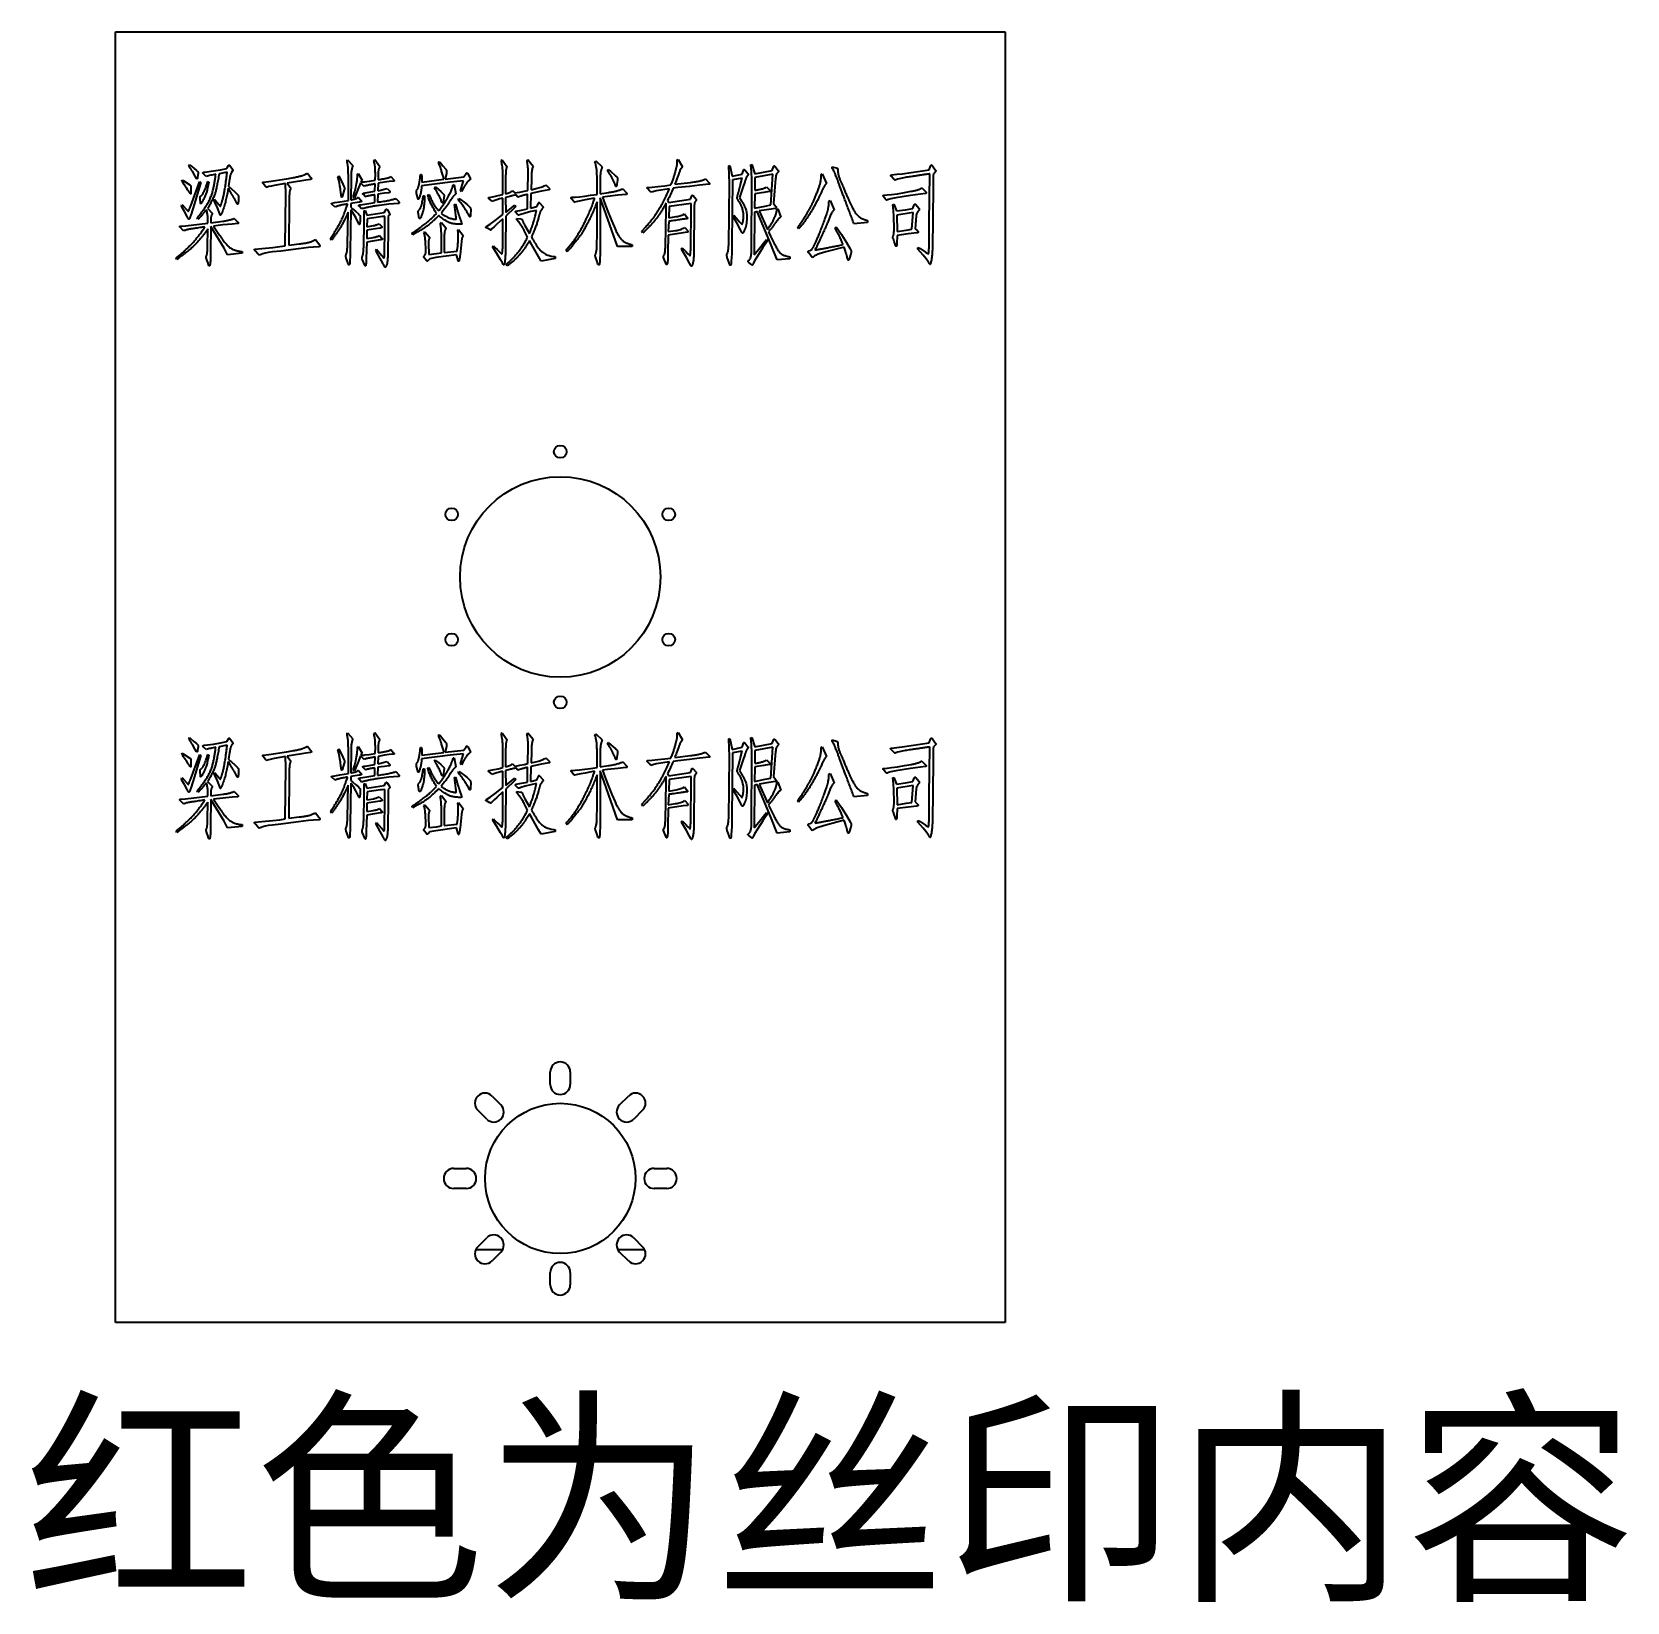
# Model space of a CAD drawing. Header units: millimetres. Extents: x 567 to 1204, y -320 to 307.
import ezdxf

# ---------------------------------------------------------------- set-up
doc = ezdxf.new("R2010")
doc.units = ezdxf.units.MM
doc.styles.get("Standard").update_dxf_attribs({"font": ''})
doc.styles.get('Standard').set_extended_font_data('汉仪长仿宋体')

msp = doc.modelspace()

# ---------------------------------------------------------------- texts
at = {"color": 2, "insert": (564.37, -244.75), "char_height": 67.382, "attachment_point": 1}
msp.add_mtext_dynamic_manual_height_columns('红色为丝印内容', width=707.6496, gutter_width=336.91, heights=[0], dxfattribs=at)

# ---------------------------------------------------------------- linework, layer by layer
at = {"color": 7, "linetype": 'Continuous', "lineweight": 25}
for p, q in [((600.83, -208.14), (600.83, 306.86)), ((600.83, 306.86), (955.83, 306.86)), ((955.83, 306.86), (955.83, -208.14)), ((774.33, -113.14), (774.33, -108.14)), ((782.33, -108.14), (782.33, -113.14)), ((751.1, -117.76), (754.64, -121.3)), ((802.01, -121.3), (805.55, -117.76)), ((748.98, -126.95), (745.45, -123.42)), ((811.21, -123.42), (807.67, -126.95)), ((735.83, -146.64), (740.83, -146.64)), ((815.83, -146.64), (820.83, -146.64)), ((740.83, -154.64), (735.83, -154.64)), ((820.83, -154.64), (815.83, -154.64)), ((745.45, -177.86), (748.98, -174.33)), ((807.67, -174.33), (811.21, -177.86)), ((755.28, -179.14), (744.59, -179.14)), ((754.64, -179.99), (751.1, -183.52)), ((812.07, -179.14), (801.37, -179.14)), ((805.55, -183.52), (802.01, -179.99)), ((774.33, -193.14), (774.33, -188.14)), ((782.33, -188.14), (782.33, -193.14)), ((955.83, -208.14), (600.83, -208.14))]:
    msp.add_line(p, q, dxfattribs=at)
at = {"color": 1, "linetype": 'Continuous', "lineweight": 25}
for p, q in [((693.25, 255.42), (693.46, 255.81)), ((693.46, 255.81), (695.62, 253.53)), ((703.95, 255.51), (704.3, 255.99)), ((704.3, 255.99), (706.37, 253.22)), ((729.69, 254.91), (729.99, 255.21)), ((730.08, 254), (729.69, 254.91)), ((729.99, 255.21), (730.51, 254.61)), ((754.78, 255.55), (755.09, 255.85)), ((755.09, 255.85), (757.07, 253.18)), ((765.01, 255.47), (765.36, 255.9)), ((765.36, 255.9), (767.52, 253.35)), ((792.18, 254.99), (792.48, 255.47)), ((792.48, 255.47), (795.11, 253.05)), ((825.04, 255.77), (825.34, 255.99)), ((825.04, 254.47), (825.04, 255.77)), ((825.34, 255.99), (827.07, 253.01)), ((630.07, 253.53), (630.33, 253.95)), ((630.46, 252.92), (630.07, 253.53)), ((630.33, 253.95), (630.76, 253.57)), ((630.76, 253.57), (632.18, 252.45)), ((632.7, 249.26), (631.54, 251.24)), ((632.18, 252.45), (633.22, 251.58)), ((633.17, 248.26), (632.7, 249.26)), ((633.78, 250.33), (633.61, 248.91)), ((633.82, 250.76), (633.78, 250.33)), ((637.1, 249.21), (635.9, 250.33)), ((636.37, 250.89), (639.95, 251.36)), ((639.95, 251.36), (642.75, 251.8)), ((645.43, 250.94), (642.24, 250.25)), ((642.75, 251.8), (645.25, 252.36)), ((645.25, 252.36), (645.94, 253.53)), ((646.46, 253.57), (647.5, 252.14)), ((647.59, 251.36), (647.11, 250.81)), ((662.11, 247.22), (669.06, 248.26)), ((669.06, 248.26), (671.39, 248.65)), ((677.52, 250.5), (678.73, 248.91)), ((689.62, 249.08), (690.01, 249.47)), ((689.97, 247.7), (689.62, 249.08)), ((690.01, 249.47), (690.57, 248.26)), ((690.57, 248.26), (691.18, 247.01)), ((693.77, 239.63), (693.77, 249.95)), ((694.89, 248.78), (694.76, 239.85)), ((697.39, 250.16), (697.69, 250.42)), ((697.39, 249.12), (697.39, 250.16)), ((697.69, 250.42), (699.29, 247.7)), ((704.47, 247.66), (704.55, 250.16)), ((705.71, 250.46), (705.63, 247.87)), ((710.68, 249.21), (711.8, 247.91)), ((722.44, 249.04), (722.53, 249.95)), ((722.53, 249.95), (723, 249.95)), ((723, 249.95), (723.04, 249.08)), ((723.04, 249.08), (723.09, 246.92)), ((730.51, 252.96), (730.08, 254)), ((730.51, 254.61), (731.5, 253.4)), ((731.5, 253.4), (732.63, 252.06)), ((732.88, 250.42), (732.45, 248.13)), ((732.45, 248.13), (739.88, 248.99)), ((739.88, 248.99), (740.78, 250.33)), ((741.43, 250.2), (742.38, 248.52)), ((755.39, 242.01), (755.39, 250.16)), ((756.55, 249.73), (756.55, 242.31)), ((765.4, 243.6), (765.53, 250.64)), ((765.53, 250.64), (765.53, 251.19)), ((793, 242.04), (793, 249.29)), ((794.3, 248.78), (794.3, 242.26)), ((797.18, 251.41), (797.4, 251.97)), ((797.7, 250.67), (797.18, 251.41)), ((797.4, 251.97), (798.35, 251.24)), ((798.35, 251.24), (800.42, 249.47)), ((845.56, 253.44), (846.04, 253.57)), ((845.74, 249.73), (845.56, 253.44)), ((845.82, 246.58), (845.74, 249.73)), ((846.04, 253.57), (846.99, 249.26)), ((846.99, 249.26), (850.96, 250.07)), ((850.96, 248.56), (847.03, 247.83)), ((850.18, 245.46), (850.96, 248.56)), ((850.96, 250.07), (851.48, 251.71)), ((851.95, 251.8), (853.2, 250.33)), ((854.41, 253.87), (854.84, 254)), ((854.67, 251.02), (854.41, 253.87)), ((854.76, 248.05), (854.67, 251.02)), ((854.84, 254), (855.92, 250.29)), ((855.92, 250.29), (862.91, 251.58)), ((856, 248.78), (855.96, 243.69)), ((863.12, 250.12), (856, 248.78)), ((862.39, 237.82), (863.12, 250.12)), ((862.91, 251.58), (863.42, 253.01)), ((864.25, 248.43), (863.47, 238.42)), ((863.94, 253.26), (865.32, 251.58)), ((882.43, 248.82), (882.48, 249.95)), ((882.48, 249.95), (882.91, 250.2)), ((882.91, 250.2), (884.55, 246.36)), ((886.79, 252.4), (886.88, 253.01)), ((886.88, 253.01), (888.99, 252.45)), ((911.33, 248.26), (910.38, 249.26)), ((910.56, 249.77), (912.71, 250.03)), ((912.71, 250.03), (914.74, 250.29)), ((914.22, 248.43), (912.93, 248.09)), ((916.03, 248.78), (914.22, 248.43)), ((914.74, 250.29), (925.53, 251.88)), ((925.53, 251.88), (926.13, 253.31)), ((925.61, 230.83), (925.83, 250.2)), ((926.82, 253.48), (927.99, 251.88)), ((627.27, 247.31), (627.52, 247.74)), ((627.69, 246.75), (627.27, 247.31)), ((627.52, 247.74), (627.91, 247.53)), ((627.91, 247.53), (630.58, 245.8)), ((629.76, 243.73), (628.99, 244.94)), ((630.89, 237.52), (634.08, 246.19)), ((630.97, 244.25), (630.97, 242.65)), ((634.69, 246.01), (632.35, 238.42)), ((634.08, 246.19), (634.51, 247.22)), ((634.51, 247.22), (634.9, 246.79)), ((634.9, 246.79), (634.69, 246.01)), ((637.4, 246.36), (637.62, 247.14)), ((637.62, 247.14), (638.05, 246.97)), ((638.05, 246.97), (637.92, 246.23)), ((646.38, 243.69), (645.86, 244.46)), ((646.38, 248.05), (645.94, 245.32)), ((645.94, 245.32), (648.41, 243.04)), ((648.41, 243.04), (649.49, 242.01)), ((659.74, 246.97), (662.11, 247.22)), ((660.77, 245.2), (659.78, 246.4)), ((662.11, 245.11), (661.16, 244.81)), ((663.15, 245.37), (662.11, 245.11)), ((664.23, 245.63), (663.15, 245.37)), ((668.67, 246.36), (664.23, 245.63)), ((668.62, 221.55), (668.8, 241.96)), ((668.75, 244.98), (668.67, 246.36)), ((678.51, 248), (669.4, 246.53)), ((669.4, 246.53), (670.79, 244.55)), ((690.27, 246.45), (689.97, 247.7)), ((690.44, 245.41), (690.27, 246.45)), ((690.66, 244.12), (690.44, 245.41)), ((690.83, 242.48), (690.66, 244.12)), ((691.18, 247.01), (692, 245.2)), ((692.17, 243.82), (691.48, 241.44)), ((692, 245.2), (692.25, 244.68)), ((695.75, 241.05), (696.31, 243.12)), ((696.78, 242.04), (696.22, 240.66)), ((696.31, 243.12), (696.74, 244.72)), ((696.74, 244.72), (697.08, 246.32)), ((697.56, 243.94), (696.78, 242.04)), ((698.21, 245.59), (697.56, 243.94)), ((698.68, 246.7), (698.21, 245.59)), ((699.07, 246.23), (698.68, 246.7)), ((699.29, 247.7), (698.81, 246.97)), ((700.02, 245.24), (699.07, 246.23)), ((700.58, 241.05), (699.81, 241.92)), ((700.19, 247.01), (702.05, 247.27)), ((700.5, 242.61), (704.38, 243.25)), ((702.05, 247.27), (704.47, 247.66)), ((704.38, 243.25), (704.47, 246.23)), ((705.54, 242.09), (705.46, 238.9)), ((705.63, 246.45), (705.54, 243.51)), ((708.22, 242.48), (705.54, 242.09)), ((708.22, 246.88), (705.63, 246.45)), ((710.07, 247.14), (708.22, 246.88)), ((709.99, 242.7), (708.22, 242.48)), ((709.21, 244.42), (710.16, 243.39)), ((711.97, 247.31), (710.07, 247.14)), ((721.45, 240.71), (721.02, 242.43)), ((722.23, 246.92), (722.35, 248)), ((734.44, 246.88), (723, 245.41)), ((723.09, 246.92), (731.89, 248.05)), ((725.46, 241.7), (725.9, 241.96)), ((725.9, 241.96), (726.37, 241.01)), ((728.18, 244.6), (728.48, 245.02)), ((728.57, 243.99), (728.18, 244.6)), ((728.48, 245.02), (729, 244.6)), ((729, 244.6), (729.73, 243.99)), ((729.73, 243.99), (730.64, 243.17)), ((730.64, 243.17), (731.72, 242.18)), ((739.74, 247.44), (734.44, 246.88)), ((735.34, 244.81), (735.56, 245.93)), ((735.56, 245.93), (735.94, 245.89)), ((735.94, 245.89), (736.72, 242.26)), ((738.53, 243.43), (738.84, 244.38)), ((738.97, 243.12), (738.53, 243.43)), ((738.84, 244.38), (739.74, 247.44)), ((739.31, 243.82), (738.97, 243.12)), ((753.57, 241.53), (755.39, 242.01)), ((759.27, 243.47), (760.27, 242.61)), ((760.27, 242.61), (761.17, 242.73)), ((761.17, 242.73), (762.25, 242.91)), ((762.25, 242.91), (763.98, 243.25)), ((763.98, 243.25), (765.4, 243.6)), ((765.23, 236.22), (765.31, 242.09)), ((766.61, 242.35), (766.52, 236.48)), ((770.83, 243.3), (766.61, 242.35)), ((766.83, 248.22), (766.69, 243.86)), ((766.69, 243.86), (769.15, 244.46)), ((773.73, 243.86), (770.83, 243.3)), ((772.61, 245.84), (773.86, 244.55)), ((790.45, 241.66), (793, 242.04)), ((794.3, 242.26), (797.53, 242.78)), ((800.51, 245.32), (800.29, 245.93)), ((801.15, 247.7), (800.94, 246.06)), ((804.56, 242.01), (801.28, 241.66)), ((803.27, 244.29), (804.78, 242.65)), ((814.08, 243.3), (813.17, 244.33)), ((813.39, 244.81), (815.03, 244.94)), ((814.43, 242.87), (814.08, 243.3)), ((815.24, 243.08), (814.43, 242.87)), ((815.03, 244.94), (817.31, 245.2)), ((816.59, 243.43), (815.24, 243.08)), ((818.44, 243.73), (816.59, 243.43)), ((817.31, 245.2), (820.12, 245.5)), ((820.08, 244.03), (818.44, 243.73)), ((821.97, 244.29), (820.08, 244.03)), ((820.12, 245.5), (822.49, 245.8)), ((825.25, 244.72), (823.44, 244.46)), ((824.05, 246.06), (830.35, 246.79)), ((829.96, 245.24), (825.25, 244.72)), ((833.88, 245.71), (829.96, 245.24)), ((837.73, 246.1), (833.88, 245.71)), ((836.26, 248.17), (837.82, 246.62)), ((845.56, 221.59), (845.82, 246.58)), ((847.03, 247.83), (846.85, 222.24)), ((849.44, 242.73), (850.18, 245.46)), ((851.13, 244.81), (849.83, 240.8)), ((851.95, 247.09), (851.13, 244.81)), ((854.62, 218.92), (854.76, 248.05)), ((855.96, 242.22), (855.87, 236.48)), ((859.59, 242.82), (855.96, 242.22)), ((861.7, 243.17), (859.59, 242.82)), ((860.66, 245.02), (861.91, 243.69)), ((908.78, 241.79), (910.47, 241.96)), ((910.47, 241.96), (912.93, 242.31)), ((912.93, 248.09), (911.94, 247.74)), ((912.93, 242.31), (915.73, 242.78)), ((915.73, 242.78), (918.41, 243.25)), ((924.02, 242.39), (918.06, 241.62)), ((922.59, 244.6), (924.1, 243.12)), ((927.08, 244.6), (926.86, 220.47)), ((627.13, 237.43), (627.39, 237.9)), ((627.52, 236.74), (627.13, 237.43)), ((627.39, 237.9), (627.87, 237.43)), ((628.43, 235.19), (627.52, 236.74)), ((627.87, 237.43), (629.16, 236)), ((632.35, 238.42), (630.89, 233.76)), ((634.73, 238.68), (634.64, 240.28)), ((637.62, 236.48), (639.48, 234.54)), ((640.12, 239.76), (640.38, 240.06)), ((640.56, 238.9), (640.12, 239.76)), ((640.38, 240.06), (640.77, 239.59)), ((641.5, 236.69), (640.56, 238.9)), ((640.77, 239.59), (641.97, 238.12)), ((642.45, 234.24), (641.5, 236.69)), ((649.14, 238.85), (648.28, 240.45)), ((649.49, 238.16), (649.14, 238.85)), ((649.96, 240.66), (649.88, 239.07)), ((670.18, 239.07), (670.01, 221.81)), ((687.21, 238.55), (688.33, 238.73)), ((688.45, 236.96), (687.34, 237.99)), ((688.33, 238.73), (690.44, 239.07)), ((690.44, 239.07), (693.77, 239.63)), ((694.76, 235.83), (694.5, 219.43)), ((698.12, 238.94), (694.76, 238.42)), ((694.76, 238.42), (694.76, 236.87)), ((694.76, 236.87), (695.49, 236.27)), ((695.45, 234.88), (694.76, 235.83)), ((695.49, 236.27), (696.61, 235.27)), ((696.22, 240.66), (695.75, 241.05)), ((697.77, 240.84), (698.77, 239.76)), ((698.08, 237.82), (698.68, 237.9)), ((699.07, 236.22), (698.08, 237.3)), ((698.68, 237.9), (701.14, 238.29)), ((700.02, 235.45), (700.45, 235.58)), ((700.45, 235.58), (701.19, 233.8)), ((701.14, 238.29), (704.3, 238.81)), ((704.3, 238.81), (704.38, 241.87)), ((709.95, 238.12), (706.23, 237.65)), ((708.09, 234.84), (708.74, 235.88)), ((709.38, 235.83), (710.07, 234.67)), ((713.65, 238.42), (709.95, 238.12)), ((712.71, 240.41), (713.74, 239.28)), ((723.48, 240.15), (723.69, 241.49)), ((723.69, 241.49), (724.17, 241.44)), ((724.17, 241.44), (724.17, 240.24)), ((725.81, 240.63), (725.46, 241.7)), ((731.11, 238.98), (730.86, 239.63)), ((731.89, 240.71), (731.8, 239.67)), ((736.08, 237.99), (736.55, 238.12)), ((736.68, 233.8), (736.08, 237.99)), ((736.55, 238.12), (736.81, 237.21)), ((737.59, 239.89), (737.84, 240.45)), ((738.15, 239.24), (737.59, 239.89)), ((737.84, 240.45), (738.49, 240.02)), ((738.49, 240.02), (739.96, 238.98)), ((739.96, 238.98), (741.17, 237.99)), ((741.17, 237.99), (742.03, 237.26)), ((742.59, 235.75), (742.55, 234.11)), ((750.73, 239.59), (749.91, 240.32)), ((749.95, 240.84), (751.94, 241.18)), ((751.12, 239.2), (750.73, 239.59)), ((751.81, 239.46), (751.12, 239.2)), ((753.06, 239.89), (751.81, 239.46)), ((751.94, 241.18), (753.57, 241.53)), ((754.14, 240.19), (753.06, 239.89)), ((755.39, 240.49), (754.14, 240.19)), ((755.39, 233.98), (755.39, 240.49)), ((758.15, 241.23), (756.55, 240.84)), ((756.55, 240.84), (756.6, 234.84)), ((756.6, 234.84), (759.71, 237.35)), ((760.05, 236.66), (756.6, 233.38)), ((760.1, 241.66), (759.58, 241.57)), ((759.71, 237.35), (760.18, 237.77)), ((760.48, 237.08), (760.05, 236.66)), ((760.48, 241.7), (760.1, 241.66)), ((760.18, 237.77), (760.48, 237.08)), ((761.43, 240.93), (760.57, 241.87)), ((760.7, 235.31), (762.81, 235.7)), ((762.81, 235.7), (765.23, 236.22)), ((766.52, 236.48), (768.98, 237.13)), ((768.9, 235.66), (766.56, 235.14)), ((768.64, 234.58), (768.9, 235.66)), ((768.98, 237.13), (769.59, 238.38)), ((770.19, 238.59), (771.31, 237.3)), ((783.8, 239.16), (782.81, 240.28)), ((783.11, 240.88), (784.24, 240.93)), ((785.23, 239.2), (784.07, 238.9)), ((784.24, 240.93), (786.01, 241.1)), ((786.53, 239.46), (785.23, 239.2)), ((786.01, 241.1), (788.16, 241.32)), ((788.21, 239.8), (786.53, 239.46)), ((788.16, 241.32), (790.45, 241.66)), ((792.05, 240.49), (788.21, 239.8)), ((793, 225.87), (793, 239.07)), ((794.3, 240.66), (794.25, 220.86)), ((795.89, 236.27), (794.3, 240.66)), ((797.14, 241.23), (795.2, 240.93)), ((795.2, 240.93), (796.4, 237.6)), ((801.15, 221.2), (795.89, 236.27)), ((796.4, 237.6), (797.53, 234.58)), ((801.28, 241.66), (797.14, 241.23)), ((820.29, 221.08), (820.56, 235.97)), ((820.56, 235.97), (820.59, 238.46)), ((821.16, 239.59), (821.55, 238.73)), ((821.55, 238.73), (830.26, 240.06)), ((821.76, 237.26), (821.63, 232.64)), ((830.52, 238.42), (821.76, 237.26)), ((830.26, 240.06), (830.78, 241.4)), ((830.43, 220.9), (830.52, 236)), ((830.52, 236), (830.52, 238.42)), ((831.34, 241.53), (832.42, 240.28)), ((831.81, 236.31), (831.68, 219.31)), ((855.87, 236.48), (860.11, 237.3)), ((861.52, 236), (857.73, 235.4)), ((860.11, 237.3), (862.39, 237.82)), ((864.25, 236.39), (861.52, 236)), ((863.47, 238.42), (864.38, 237.13)), ((864.72, 236.18), (865.15, 236.22)), ((864.72, 235.4), (864.72, 236.18)), ((865.15, 236.22), (866.36, 232.94)), ((885.54, 239.2), (885.98, 239.63)), ((885.54, 238.38), (885.54, 239.2)), ((885.98, 239.63), (887.66, 235.92)), ((908.05, 240.28), (907.28, 241.18)), ((907.36, 241.66), (908.78, 241.79)), ((910.29, 240.28), (909.3, 239.97)), ((912.19, 240.71), (910.29, 240.28)), ((911.03, 237.9), (911.42, 238.07)), ((911.2, 236.83), (911.03, 237.9)), ((911.33, 235.4), (911.2, 236.83)), ((911.42, 238.07), (912.54, 235.4)), ((918.06, 241.62), (912.19, 240.71)), ((912.54, 235.4), (916.16, 235.92)), ((916.16, 235.92), (919.01, 236.44)), ((919.01, 236.44), (919.61, 237.82)), ((920.22, 237.99), (921.43, 236.52)), ((626.96, 229.41), (628.77, 229.53)), ((629.46, 233.2), (628.43, 235.19)), ((628.77, 229.53), (634.38, 230.18)), ((633.48, 232.69), (633.86, 233.11)), ((633.73, 232.12), (633.48, 232.69)), ((634.21, 232.51), (633.73, 232.12)), ((634.38, 230.18), (637.7, 230.57)), ((637.7, 230.57), (637.7, 232.25)), ((638.91, 229.23), (638.78, 219.01)), ((638.91, 232.12), (638.91, 230.7)), ((638.91, 230.7), (643.7, 231.34)), ((638.96, 229.23), (638.91, 229.23)), ((644.18, 220.6), (638.96, 229.23)), ((643.75, 229.83), (639.9, 229.36)), ((639.9, 229.36), (642.32, 225.82)), ((647.37, 230.18), (643.75, 229.83)), ((649.61, 230.35), (647.37, 230.18)), ((648.15, 232.47), (649.66, 231)), ((693.46, 221.98), (693.72, 234.93)), ((696.09, 233.89), (695.45, 234.88)), ((696.7, 232.77), (696.09, 233.89)), ((696.61, 235.27), (697.77, 234.28)), ((697.43, 231.39), (696.7, 232.77)), ((697.91, 230.35), (697.43, 231.39)), ((697.77, 234.28), (698.29, 233.76)), ((698.47, 232.34), (698.43, 231.13)), ((699.94, 221.98), (700.11, 229.92)), ((700.11, 233.98), (700.02, 235.45)), ((701.19, 233.8), (708.09, 234.84)), ((701.23, 232.25), (701.19, 229.06)), ((701.19, 229.06), (703.86, 229.58)), ((706.02, 230.31), (707.01, 229.36)), ((708.3, 226.43), (708.35, 233.24)), ((709.65, 233.2), (709.6, 226.68)), ((710.07, 233.68), (709.65, 233.2)), ((710.07, 234.67), (710.29, 234.28)), ((721.93, 233.07), (721.75, 234.24)), ((730.51, 230.61), (730.9, 230.83)), ((730.9, 230.83), (732.71, 228.63)), ((738.15, 232.9), (738.8, 231.04)), ((741.99, 233.41), (741.81, 233.76)), ((748.91, 229.23), (750.3, 230.14)), ((750.3, 230.14), (752.41, 231.65)), ((753.02, 230.1), (751.98, 229.14)), ((752.41, 231.65), (754.27, 233.07)), ((755.39, 232.25), (753.02, 230.1)), ((754.27, 233.07), (755.39, 233.98)), ((755.39, 221.68), (755.39, 232.25)), ((756.6, 233.38), (756.55, 220.69)), ((761.43, 233.93), (760.52, 234.88)), ((760.96, 231.91), (761.04, 232.42)), ((761.04, 232.42), (762.55, 232.21)), ((762.55, 234.02), (761.69, 233.68)), ((764.37, 234.54), (762.55, 234.02)), ((764.19, 229.58), (766, 226.38)), ((766.56, 235.14), (764.37, 234.54)), ((797.53, 234.58), (798.87, 231.31)), ((798.87, 231.31), (800.2, 228.33)), ((821.63, 231.26), (821.46, 227.16)), ((821.63, 232.64), (824.56, 233.16)), ((827.89, 234.24), (829.01, 232.81)), ((828.92, 232.3), (828.36, 232.25)), ((847.2, 233.29), (847.54, 233.76)), ((847.51, 232.81), (847.2, 233.29)), ((848.75, 230.7), (847.51, 232.81)), ((847.54, 233.76), (847.85, 233.41)), ((847.85, 233.41), (849.83, 231.13)), ((850.22, 227.89), (848.75, 230.7)), ((851.13, 230.65), (851.34, 231.61)), ((855.87, 234.97), (855.75, 217.93)), ((856.86, 235.19), (855.87, 234.97)), ((862.3, 222.16), (856.86, 235.19)), ((857.73, 235.4), (861.1, 227.98)), ((872.99, 228.75), (873.5, 229.41)), ((885.93, 233.07), (885.07, 230.96)), ((900.95, 230.87), (895.55, 230.27)), ((900.95, 231.61), (900.95, 230.87)), ((911.5, 233.29), (911.33, 235.4)), ((911.55, 228.2), (911.5, 233.29)), ((919.19, 234.84), (912.71, 233.8)), ((912.71, 233.8), (912.75, 227.16)), ((918.67, 228.11), (919.19, 234.84)), ((920.39, 233.5), (919.91, 228.28)), ((925.53, 221.72), (925.61, 230.83)), ((627.96, 227.46), (626.61, 228.89)), ((637.62, 221.16), (637.7, 228.24)), ((680.71, 223.97), (682.04, 222.24)), ((687.04, 223.75), (686.65, 224.36)), ((701.1, 223.02), (700.93, 216.46)), ((701.19, 227.72), (701.1, 224.4)), ((701.1, 224.4), (703.73, 224.87)), ((706.49, 223.88), (701.1, 223.02)), ((706.37, 228.58), (701.19, 227.72)), ((706.19, 225.65), (707.14, 224.61)), ((708.26, 219.78), (708.3, 226.43)), ((709.6, 226.68), (709.56, 219.78)), ((719.2, 226.64), (719.59, 226.86)), ((719.37, 225.95), (719.2, 226.64)), ((720.03, 226.3), (719.37, 225.95)), ((723.95, 226.82), (724.34, 227.12)), ((724.34, 227.12), (726.2, 224.96)), ((724.69, 219.87), (724.55, 223.15)), ((730.9, 218.71), (730.9, 225.69)), ((732.06, 225), (732.06, 218.83)), ((737.46, 227.81), (737.76, 228.03)), ((737.63, 226.73), (737.46, 227.81)), ((737.76, 228.03), (739.61, 225.65)), ((738.92, 223.28), (738.36, 217.88)), ((750.26, 227.98), (748.91, 228.67)), ((751.12, 228.37), (750.6, 227.81)), ((751.98, 229.14), (751.12, 228.37)), ((765.31, 225), (763.93, 227.64)), ((767.04, 221.9), (766.09, 223.58)), ((792.95, 222.2), (793, 225.87)), ((810.89, 227.37), (811.1, 227.59)), ((811.27, 226.64), (810.89, 227.37)), ((811.1, 227.59), (812.31, 228.93)), ((811.66, 226.99), (811.27, 226.64)), ((821.46, 225.78), (821.33, 218.66)), ((821.46, 227.16), (824.35, 227.59)), ((827.33, 226.68), (821.46, 225.78)), ((828.97, 226.9), (827.33, 226.68)), ((828.06, 228.8), (829.1, 227.59)), ((857.95, 220.69), (859.97, 223.28)), ((859.97, 223.28), (860.58, 224.09)), ((860.97, 223.45), (860.45, 222.68)), ((860.58, 224.09), (860.97, 223.45)), ((861.49, 227.03), (862.22, 225.35)), ((862.22, 225.35), (863.73, 222.41)), ((873.38, 228.24), (872.99, 228.75)), ((873.98, 228.84), (873.38, 228.24)), ((888.05, 228.63), (888.48, 229.14)), ((888.48, 229.14), (890.55, 226.08)), ((890.55, 226.08), (892.53, 222.85)), ((892.53, 222.85), (894.04, 220.3)), ((911.59, 223.23), (911.25, 224.23)), ((911.94, 222.16), (911.59, 223.23)), ((912.8, 225.65), (912.66, 222.46)), ((912.75, 227.16), (916.33, 227.72)), ((917.15, 226.26), (912.8, 225.65)), ((916.33, 227.72), (918.67, 228.11)), ((920.69, 226.64), (917.15, 226.26)), ((919.91, 228.28), (920.91, 227.42)), ((625.06, 216.67), (625.32, 216.93)), ((625.28, 216.07), (625.06, 216.67)), ((625.84, 216.46), (625.28, 216.07)), ((637.31, 215.94), (637.01, 216.89)), ((637.53, 219.4), (637.62, 221.16)), ((638.78, 219.01), (638.7, 215.34)), ((645.6, 217.88), (644.18, 220.6)), ((651.43, 218.53), (645.6, 217.88)), ((651.43, 219.22), (651.43, 218.53)), ((656.42, 220.21), (659.26, 220.43)), ((657.67, 218.32), (656.72, 219.4)), ((658.96, 218.1), (658.19, 217.75)), ((659.65, 218.36), (658.96, 218.1)), ((659.26, 220.43), (663.66, 220.86)), ((660.6, 218.62), (659.65, 218.36)), ((661.72, 218.83), (660.6, 218.62)), ((663.49, 219.05), (661.72, 218.83)), ((666.85, 219.43), (663.49, 219.05)), ((663.66, 220.86), (666.38, 221.2)), ((666.38, 221.2), (668.62, 221.55)), ((673.89, 220.34), (666.85, 219.43)), ((670.01, 221.81), (674.1, 222.29)), ((677.9, 220.82), (673.89, 220.34)), ((681.91, 221.12), (677.9, 220.82)), ((693.55, 214.82), (692.94, 216.63)), ((694.46, 217.15), (694.41, 215.73)), ((694.5, 219.43), (694.46, 217.15)), ((704.72, 219.65), (705.02, 220.12)), ((706.45, 216.5), (704.72, 219.65)), ((705.02, 220.12), (706.97, 217.75)), ((707.48, 214.56), (706.45, 216.5)), ((708.18, 217.67), (708.26, 219.78)), ((724.94, 215.64), (724.04, 216.72)), ((725.76, 222.37), (725.85, 218.02)), ((725.85, 218.02), (729, 218.4)), ((728.7, 216.81), (726.32, 216.33)), ((736.94, 217.97), (728.7, 216.81)), ((729, 218.4), (730.9, 218.71)), ((732.06, 218.83), (737.15, 219.43)), ((737.41, 216.12), (736.94, 217.97)), ((751.33, 220.9), (751.72, 221.47)), ((751.55, 220.69), (751.33, 220.9)), ((752.97, 218.49), (751.55, 220.69)), ((751.72, 221.47), (752.24, 220.9)), ((752.24, 220.9), (753.15, 220)), ((754.53, 215.94), (752.97, 218.49)), ((753.15, 220), (754.18, 219.01)), ((769.63, 217.19), (767.04, 221.9)), ((770.66, 215.38), (769.63, 217.19)), ((774.77, 217.41), (775.71, 217.28)), ((775.71, 217.28), (776.27, 217.19)), ((776.27, 217.19), (776.36, 216.42)), ((780.7, 219.7), (781.01, 220.17)), ((781.04, 219.13), (780.7, 219.7)), ((781.52, 219.65), (781.04, 219.13)), ((792.65, 216.29), (792.4, 217.15)), ((794.21, 218.23), (794.16, 216.37)), ((794.25, 220.86), (794.21, 218.23)), ((806.98, 221.2), (801.15, 221.2)), ((806.98, 221.94), (806.98, 221.2)), ((819.78, 216.2), (819.6, 216.85)), ((821.33, 218.66), (821.25, 216.2)), ((826.68, 220.17), (826.98, 220.73)), ((828.71, 216.85), (826.68, 220.17)), ((826.98, 220.73), (828.45, 219.22)), ((828.45, 219.22), (829.27, 218.36)), ((829.96, 214.56), (828.71, 216.85)), ((829.27, 218.36), (829.88, 217.75)), ((831.64, 217.93), (831.6, 217.19)), ((845.74, 214.69), (845, 216.89)), ((846.77, 218.4), (846.6, 215.25)), ((846.85, 222.24), (846.77, 218.4)), ((855.75, 217.93), (857.95, 220.69)), ((857, 217.36), (855.87, 215.51)), ((859.15, 220.78), (857, 217.36)), ((860.45, 222.68), (859.15, 220.78)), ((864.85, 215.85), (862.3, 222.16)), ((869.98, 217.15), (869.98, 216.37)), ((878.9, 216.81), (877.52, 218.66)), ((877.56, 219.57), (878.08, 219.7)), ((880.33, 220.51), (879.98, 219.87)), ((884.33, 219.05), (881.71, 218.27)), ((891.63, 220.99), (884.33, 219.05)), ((892.02, 219.82), (891.63, 220.99)), ((892.49, 218.49), (892.02, 219.82)), ((893.05, 216.24), (892.88, 216.98)), ((894.22, 217.97), (893.92, 217.02)), ((920.87, 220.34), (921.17, 220.9)), ((922.07, 219.01), (920.87, 220.34)), ((921.17, 220.9), (921.99, 220.43)), ((921.99, 220.43), (924.06, 219.01)), ((923.11, 217.84), (922.07, 219.01)), ((924.36, 216.29), (923.11, 217.84)), ((637.79, 214.52), (637.31, 215.94)), ((700.33, 213.83), (699.42, 215.94)), ((726.32, 216.33), (725.59, 215.6)), ((755.26, 214.69), (754.53, 215.94)), ((756.9, 214.17), (757.24, 214.52)), ((757.12, 213.57), (756.9, 214.17)), ((757.63, 213.91), (757.12, 213.57)), ((757.24, 214.52), (758.5, 215.64)), ((776.36, 216.42), (770.66, 215.38)), ((793, 215.25), (792.65, 216.29)), ((793.17, 214.65), (793, 215.25)), ((793.39, 214.22), (793.17, 214.65)), ((794.08, 215.04), (793.99, 214.43)), ((794.16, 216.37), (794.08, 215.04)), ((820.04, 215.51), (819.78, 216.2)), ((820.42, 214.6), (820.04, 215.51)), ((820.64, 214.22), (820.42, 214.6)), ((821.25, 216.2), (821.16, 214.77)), ((830.43, 213.66), (829.96, 214.56)), ((854.79, 213.91), (853.55, 214.86)), ((855.87, 215.51), (855.4, 214.6)), ((869.98, 216.37), (864.85, 215.85)), ((925.23, 215.04), (924.36, 216.29)), ((693.25, 26.75), (693.46, 27.14)), ((693.46, 27.14), (695.62, 24.85)), ((703.95, 26.84), (704.3, 27.32)), ((704.3, 27.32), (706.37, 24.55)), ((729.69, 26.24), (729.99, 26.54)), ((730.08, 25.33), (729.69, 26.24)), ((729.99, 26.54), (730.51, 25.93)), ((730.51, 25.93), (731.5, 24.73)), ((754.78, 26.88), (755.09, 27.18)), ((755.09, 27.18), (757.07, 24.51)), ((765.01, 26.8), (765.36, 27.23)), ((765.36, 27.23), (767.52, 24.68)), ((792.18, 26.32), (792.48, 26.8)), ((792.48, 26.8), (795.11, 24.38)), ((825.04, 27.1), (825.34, 27.32)), ((825.04, 25.8), (825.04, 27.1)), ((825.34, 27.32), (827.07, 24.34)), ((630.07, 24.85), (630.33, 25.28)), ((630.46, 24.25), (630.07, 24.85)), ((630.33, 25.28), (630.76, 24.9)), ((630.76, 24.9), (632.18, 23.77)), ((632.7, 20.58), (631.54, 22.57)), ((632.18, 23.77), (633.22, 22.91)), ((633.17, 19.59), (632.7, 20.58)), ((633.78, 21.66), (633.61, 20.24)), ((633.82, 22.09), (633.78, 21.66)), ((637.1, 20.54), (635.9, 21.66)), ((636.37, 22.22), (639.95, 22.69)), ((639.95, 22.69), (642.75, 23.13)), ((645.43, 22.27), (642.24, 21.57)), ((642.75, 23.13), (645.25, 23.69)), ((645.25, 23.69), (645.94, 24.85)), ((646.38, 19.38), (645.94, 16.65)), ((646.46, 24.9), (647.5, 23.47)), ((647.59, 22.69), (647.11, 22.14)), ((662.11, 18.55), (669.06, 19.59)), ((669.06, 19.59), (671.39, 19.98)), ((678.51, 19.33), (669.4, 17.86)), ((677.52, 21.83), (678.73, 20.24)), ((689.62, 20.41), (690.01, 20.8)), ((689.97, 19.03), (689.62, 20.41)), ((690.01, 20.8), (690.57, 19.59)), ((690.57, 19.59), (691.18, 18.34)), ((693.77, 10.96), (693.77, 21.27)), ((694.89, 20.1), (694.76, 11.17)), ((697.39, 21.49), (697.69, 21.75)), ((697.39, 20.45), (697.39, 21.49)), ((697.69, 21.75), (699.29, 19.03)), ((704.47, 18.99), (704.55, 21.49)), ((705.71, 21.79), (705.63, 19.2)), ((710.68, 20.54), (711.8, 19.24)), ((722.23, 18.25), (722.35, 19.33)), ((722.44, 20.37), (722.53, 21.27)), ((722.53, 21.27), (723, 21.27)), ((723, 21.27), (723.04, 20.41)), ((723.04, 20.41), (723.09, 18.25)), ((723.09, 18.25), (731.89, 19.38)), ((730.51, 24.29), (730.08, 25.33)), ((731.5, 24.73), (732.63, 23.38)), ((732.88, 21.75), (732.45, 19.46)), ((732.45, 19.46), (739.88, 20.32)), ((739.88, 20.32), (740.78, 21.66)), ((741.43, 21.53), (742.38, 19.85)), ((755.39, 13.33), (755.39, 21.49)), ((756.55, 21.06), (756.55, 13.64)), ((765.4, 14.93), (765.53, 21.96)), ((765.53, 21.96), (765.53, 22.52)), ((766.83, 19.55), (766.69, 15.19)), ((793, 13.37), (793, 20.62)), ((794.3, 20.1), (794.3, 13.59)), ((797.18, 22.74), (797.4, 23.3)), ((797.7, 22), (797.18, 22.74)), ((797.4, 23.3), (798.35, 22.57)), ((798.35, 22.57), (800.42, 20.8)), ((836.26, 19.5), (837.82, 17.95)), ((845.56, 24.76), (846.04, 24.9)), ((845.74, 21.06), (845.56, 24.76)), ((845.82, 17.91), (845.74, 21.06)), ((846.04, 24.9), (846.99, 20.58)), ((847.03, 19.16), (846.85, -6.43)), ((846.99, 20.58), (850.96, 21.4)), ((850.96, 19.89), (847.03, 19.16)), ((850.18, 16.79), (850.96, 19.89)), ((850.96, 21.4), (851.48, 23.04)), ((851.95, 23.13), (853.2, 21.66)), ((854.41, 25.2), (854.84, 25.33)), ((854.67, 22.35), (854.41, 25.2)), ((854.62, -9.75), (854.76, 19.38)), ((854.76, 19.38), (854.67, 22.35)), ((854.84, 25.33), (855.92, 21.62)), ((855.92, 21.62), (862.91, 22.91)), ((856, 20.1), (855.96, 15.02)), ((863.12, 21.45), (856, 20.1)), ((862.39, 9.15), (863.12, 21.45)), ((862.91, 22.91), (863.42, 24.34)), ((864.25, 19.76), (863.47, 9.75)), ((863.94, 24.59), (865.32, 22.91)), ((882.43, 20.15), (882.48, 21.27)), ((882.48, 21.27), (882.91, 21.53)), ((882.91, 21.53), (884.55, 17.69)), ((886.79, 23.73), (886.88, 24.34)), ((886.88, 24.34), (888.99, 23.77)), ((911.33, 19.59), (910.38, 20.58)), ((910.56, 21.1), (912.71, 21.36)), ((912.93, 19.41), (911.94, 19.07)), ((912.71, 21.36), (914.74, 21.62)), ((914.22, 19.76), (912.93, 19.41)), ((916.03, 20.1), (914.22, 19.76)), ((914.74, 21.62), (925.53, 23.21)), ((925.53, 23.21), (926.13, 24.64)), ((925.61, 2.15), (925.83, 21.53)), ((926.82, 24.81), (927.99, 23.21)), ((627.27, 18.64), (627.52, 19.07)), ((627.69, 18.08), (627.27, 18.64)), ((627.52, 19.07), (627.91, 18.86)), ((627.91, 18.86), (630.58, 17.13)), ((629.76, 15.06), (628.99, 16.27)), ((630.89, 8.85), (634.08, 17.52)), ((630.97, 15.58), (630.97, 13.98)), ((634.69, 17.34), (632.35, 9.75)), ((634.08, 17.52), (634.51, 18.55)), ((634.51, 18.55), (634.9, 18.12)), ((634.9, 18.12), (634.69, 17.34)), ((637.4, 17.69), (637.62, 18.47)), ((637.62, 18.47), (638.05, 18.3)), ((638.05, 18.3), (637.92, 17.56)), ((646.38, 15.02), (645.86, 15.79)), ((645.94, 16.65), (648.41, 14.37)), ((648.41, 14.37), (649.49, 13.33)), ((659.74, 18.3), (662.11, 18.55)), ((660.77, 16.52), (659.78, 17.73)), ((662.11, 16.44), (661.16, 16.13)), ((663.15, 16.7), (662.11, 16.44)), ((664.23, 16.96), (663.15, 16.7)), ((668.67, 17.69), (664.23, 16.96)), ((668.62, -7.12), (668.8, 13.29)), ((668.75, 16.31), (668.67, 17.69)), ((669.4, 17.86), (670.79, 15.88)), ((690.27, 17.78), (689.97, 19.03)), ((690.44, 16.74), (690.27, 17.78)), ((690.66, 15.44), (690.44, 16.74)), ((690.83, 13.81), (690.66, 15.44)), ((691.18, 18.34), (692, 16.52)), ((692.17, 15.14), (691.48, 12.77)), ((692, 16.52), (692.25, 16.01)), ((695.75, 12.38), (696.31, 14.45)), ((696.78, 13.37), (696.22, 11.99)), ((696.31, 14.45), (696.74, 16.05)), ((696.74, 16.05), (697.08, 17.65)), ((697.56, 15.27), (696.78, 13.37)), ((698.21, 16.91), (697.56, 15.27)), ((698.68, 18.03), (698.21, 16.91)), ((699.07, 17.56), (698.68, 18.03)), ((699.29, 19.03), (698.81, 18.3)), ((700.02, 16.57), (699.07, 17.56)), ((700.58, 12.38), (699.81, 13.25)), ((700.19, 18.34), (702.05, 18.6)), ((700.5, 13.94), (704.38, 14.58)), ((702.05, 18.6), (704.47, 18.99)), ((704.3, 10.14), (704.38, 13.2)), ((704.38, 14.58), (704.47, 17.56)), ((705.54, 13.42), (705.46, 10.23)), ((705.63, 17.78), (705.54, 14.84)), ((708.22, 13.81), (705.54, 13.42)), ((708.22, 18.21), (705.63, 17.78)), ((710.07, 18.47), (708.22, 18.21)), ((709.99, 14.03), (708.22, 13.81)), ((709.21, 15.75), (710.16, 14.72)), ((711.97, 18.64), (710.07, 18.47)), ((721.45, 12.04), (721.02, 13.76)), ((734.44, 18.21), (723, 16.74)), ((723.48, 11.47), (723.69, 12.82)), ((723.69, 12.82), (724.17, 12.77)), ((724.17, 12.77), (724.17, 11.56)), ((725.46, 13.03), (725.9, 13.29)), ((725.81, 11.95), (725.46, 13.03)), ((725.9, 13.29), (726.37, 12.34)), ((728.18, 15.92), (728.48, 16.35)), ((728.57, 15.32), (728.18, 15.92)), ((728.48, 16.35), (729, 15.92)), ((729, 15.92), (729.73, 15.32)), ((729.73, 15.32), (730.64, 14.5)), ((730.64, 14.5), (731.72, 13.51)), ((739.74, 18.77), (734.44, 18.21)), ((735.34, 16.13), (735.56, 17.26)), ((735.56, 17.26), (735.94, 17.22)), ((735.94, 17.22), (736.72, 13.59)), ((738.53, 14.75), (738.84, 15.71)), ((738.97, 14.45), (738.53, 14.75)), ((738.84, 15.71), (739.74, 18.77)), ((739.31, 15.14), (738.97, 14.45)), ((751.94, 12.51), (753.57, 12.86)), ((753.57, 12.86), (755.39, 13.33)), ((759.27, 14.8), (760.27, 13.94)), ((760.1, 12.99), (759.58, 12.9)), ((760.48, 13.03), (760.1, 12.99)), ((760.27, 13.94), (761.17, 14.06)), ((761.43, 12.25), (760.57, 13.2)), ((761.17, 14.06), (762.25, 14.24)), ((762.25, 14.24), (763.98, 14.58)), ((763.98, 14.58), (765.4, 14.93)), ((765.23, 7.55), (765.31, 13.42)), ((766.61, 13.68), (766.52, 7.81)), ((770.83, 14.63), (766.61, 13.68)), ((766.69, 15.19), (769.15, 15.79)), ((773.73, 15.19), (770.83, 14.63)), ((772.61, 17.17), (773.86, 15.88)), ((788.16, 12.64), (790.45, 12.99)), ((790.45, 12.99), (793, 13.37)), ((794.3, 13.59), (797.53, 14.11)), ((801.28, 12.99), (797.14, 12.56)), ((800.51, 16.65), (800.29, 17.26)), ((801.15, 19.03), (800.94, 17.39)), ((804.56, 13.33), (801.28, 12.99)), ((803.27, 15.62), (804.78, 13.98)), ((814.08, 14.63), (813.17, 15.66)), ((813.39, 16.13), (815.03, 16.27)), ((814.43, 14.2), (814.08, 14.63)), ((815.24, 14.41), (814.43, 14.2)), ((815.03, 16.27), (817.31, 16.52)), ((816.59, 14.75), (815.24, 14.41)), ((818.44, 15.06), (816.59, 14.75)), ((817.31, 16.52), (820.12, 16.83)), ((820.08, 15.36), (818.44, 15.06)), ((821.97, 15.62), (820.08, 15.36)), ((820.12, 16.83), (822.49, 17.13)), ((825.25, 16.05), (823.44, 15.79)), ((824.05, 17.39), (830.35, 18.12)), ((829.96, 16.57), (825.25, 16.05)), ((833.88, 17.04), (829.96, 16.57)), ((831.34, 12.86), (832.42, 11.61)), ((837.73, 17.43), (833.88, 17.04)), ((845.56, -7.08), (845.82, 17.91)), ((849.44, 14.06), (850.18, 16.79)), ((851.13, 16.13), (849.83, 12.13)), ((851.95, 18.42), (851.13, 16.13)), ((855.96, 13.55), (855.87, 7.81)), ((859.59, 14.15), (855.96, 13.55)), ((861.7, 14.5), (859.59, 14.15)), ((860.66, 16.35), (861.91, 15.02)), ((907.36, 12.99), (908.78, 13.12)), ((908.78, 13.12), (910.47, 13.29)), ((910.47, 13.29), (912.93, 13.64)), ((918.06, 12.95), (912.19, 12.04)), ((912.93, 13.64), (915.73, 14.11)), ((915.73, 14.11), (918.41, 14.58)), ((924.02, 13.72), (918.06, 12.95)), ((922.59, 15.92), (924.1, 14.45)), ((927.08, 15.92), (926.86, -8.2)), ((627.13, 8.76), (627.39, 9.23)), ((627.52, 8.07), (627.13, 8.76)), ((627.39, 9.23), (627.87, 8.76)), ((628.43, 6.51), (627.52, 8.07)), ((627.87, 8.76), (629.16, 7.33)), ((629.46, 4.53), (628.43, 6.51)), ((632.35, 9.75), (630.89, 5.09)), ((634.73, 10.01), (634.64, 11.61)), ((637.62, 7.81), (639.48, 5.87)), ((640.12, 11.09), (640.38, 11.39)), ((640.56, 10.23), (640.12, 11.09)), ((640.38, 11.39), (640.77, 10.92)), ((641.5, 8.02), (640.56, 10.23)), ((640.77, 10.92), (641.97, 9.45)), ((642.45, 5.57), (641.5, 8.02)), ((649.14, 10.18), (648.28, 11.78)), ((649.49, 9.49), (649.14, 10.18)), ((649.96, 11.99), (649.88, 10.4)), ((670.18, 10.4), (670.01, -6.86)), ((687.21, 9.88), (688.33, 10.06)), ((688.45, 8.28), (687.34, 9.32)), ((688.33, 10.06), (690.44, 10.4)), ((690.44, 10.4), (693.77, 10.96)), ((694.76, 7.16), (694.5, -9.24)), ((698.12, 10.27), (694.76, 9.75)), ((694.76, 9.75), (694.76, 8.2)), ((694.76, 8.2), (695.49, 7.59)), ((695.45, 6.21), (694.76, 7.16)), ((695.49, 7.59), (696.61, 6.6)), ((696.22, 11.99), (695.75, 12.38)), ((696.61, 6.6), (697.77, 5.61)), ((697.77, 12.17), (698.77, 11.09)), ((698.08, 9.15), (698.68, 9.23)), ((699.07, 7.55), (698.08, 8.63)), ((698.68, 9.23), (701.14, 9.62)), ((700.02, 6.78), (700.45, 6.9)), ((700.11, 5.31), (700.02, 6.78)), ((700.45, 6.9), (701.19, 5.13)), ((701.14, 9.62), (704.3, 10.14)), ((709.95, 9.45), (706.23, 8.98)), ((708.09, 6.17), (708.74, 7.2)), ((709.38, 7.16), (710.07, 6)), ((713.65, 9.75), (709.95, 9.45)), ((712.71, 11.74), (713.74, 10.61)), ((731.11, 10.31), (730.86, 10.96)), ((731.89, 12.04), (731.8, 11)), ((736.08, 9.32), (736.55, 9.45)), ((736.68, 5.13), (736.08, 9.32)), ((736.55, 9.45), (736.81, 8.54)), ((737.59, 11.22), (737.84, 11.78)), ((738.15, 10.57), (737.59, 11.22)), ((737.84, 11.78), (738.49, 11.35)), ((738.49, 11.35), (739.96, 10.31)), ((739.96, 10.31), (741.17, 9.32)), ((741.17, 9.32), (742.03, 8.59)), ((742.59, 7.08), (742.55, 5.43)), ((750.73, 10.92), (749.91, 11.65)), ((749.95, 12.17), (751.94, 12.51)), ((751.12, 10.53), (750.73, 10.92)), ((751.81, 10.78), (751.12, 10.53)), ((753.06, 11.22), (751.81, 10.78)), ((754.14, 11.52), (753.06, 11.22)), ((755.39, 11.82), (754.14, 11.52)), ((755.39, 5.31), (755.39, 11.82)), ((758.15, 12.56), (756.55, 12.17)), ((756.55, 12.17), (756.6, 6.17)), ((756.6, 6.17), (759.71, 8.67)), ((760.05, 7.98), (756.6, 4.71)), ((759.71, 8.67), (760.18, 9.1)), ((760.48, 8.41), (760.05, 7.98)), ((760.18, 9.1), (760.48, 8.41)), ((760.7, 6.64), (762.81, 7.03)), ((762.81, 7.03), (765.23, 7.55)), ((766.56, 6.47), (764.37, 5.87)), ((766.52, 7.81), (768.98, 8.46)), ((768.9, 6.99), (766.56, 6.47)), ((768.64, 5.91), (768.9, 6.99)), ((768.98, 8.46), (769.59, 9.71)), ((770.19, 9.92), (771.31, 8.63)), ((783.8, 10.48), (782.81, 11.61)), ((783.11, 12.21), (784.24, 12.25)), ((785.23, 10.53), (784.07, 10.23)), ((784.24, 12.25), (786.01, 12.43)), ((786.53, 10.78), (785.23, 10.53)), ((786.01, 12.43), (788.16, 12.64)), ((788.21, 11.13), (786.53, 10.78)), ((792.05, 11.82), (788.21, 11.13)), ((793, -2.81), (793, 10.4)), ((794.3, 11.99), (794.25, -7.81)), ((795.89, 7.59), (794.3, 11.99)), ((797.14, 12.56), (795.2, 12.25)), ((795.2, 12.25), (796.4, 8.93)), ((801.15, -7.47), (795.89, 7.59)), ((796.4, 8.93), (797.53, 5.91)), ((820.29, -7.59), (820.56, 7.29)), ((820.56, 7.29), (820.59, 9.79)), ((821.16, 10.92), (821.55, 10.06)), ((821.55, 10.06), (830.26, 11.39)), ((821.76, 8.59), (821.63, 3.97)), ((830.52, 9.75), (821.76, 8.59)), ((830.26, 11.39), (830.78, 12.73)), ((830.43, -7.77), (830.52, 7.33)), ((830.52, 7.33), (830.52, 9.75)), ((831.81, 7.64), (831.68, -9.36)), ((855.87, 7.81), (860.11, 8.63)), ((856.86, 6.51), (855.87, 6.3)), ((862.3, -6.51), (856.86, 6.51)), ((861.52, 7.33), (857.73, 6.73)), ((857.73, 6.73), (861.1, -0.69)), ((860.11, 8.63), (862.39, 9.15)), ((864.25, 7.72), (861.52, 7.33)), ((863.47, 9.75), (864.38, 8.46)), ((864.72, 7.51), (865.15, 7.55)), ((864.72, 6.73), (864.72, 7.51)), ((865.15, 7.55), (866.36, 4.27)), ((885.54, 10.53), (885.98, 10.96)), ((885.54, 9.71), (885.54, 10.53)), ((885.98, 10.96), (887.66, 7.25)), ((908.05, 11.61), (907.28, 12.51)), ((910.29, 11.61), (909.3, 11.3)), ((912.19, 12.04), (910.29, 11.61)), ((911.03, 9.23), (911.42, 9.4)), ((911.2, 8.16), (911.03, 9.23)), ((911.33, 6.73), (911.2, 8.16)), ((911.5, 4.62), (911.33, 6.73)), ((911.42, 9.4), (912.54, 6.73)), ((912.54, 6.73), (916.16, 7.25)), ((916.16, 7.25), (919.01, 7.77)), ((919.01, 7.77), (919.61, 9.15)), ((920.22, 9.32), (921.43, 7.85)), ((627.96, -1.21), (626.61, 0.22)), ((626.96, 0.74), (628.77, 0.86)), ((628.77, 0.86), (634.38, 1.51)), ((633.48, 4.01), (633.86, 4.44)), ((633.73, 3.45), (633.48, 4.01)), ((634.21, 3.84), (633.73, 3.45)), ((634.38, 1.51), (637.7, 1.9)), ((637.7, 1.9), (637.7, 3.58)), ((638.91, 0.56), (638.78, -9.67)), ((638.91, 3.45), (638.91, 2.03)), ((638.91, 2.03), (643.7, 2.67)), ((638.96, 0.56), (638.91, 0.56)), ((644.18, -8.07), (638.96, 0.56)), ((643.75, 1.16), (639.9, 0.69)), ((639.9, 0.69), (642.32, -2.85)), ((647.37, 1.51), (643.75, 1.16)), ((649.61, 1.68), (647.37, 1.51)), ((648.15, 3.8), (649.66, 2.33)), ((693.46, -6.69), (693.72, 6.26)), ((696.09, 5.22), (695.45, 6.21)), ((696.7, 4.1), (696.09, 5.22)), ((697.43, 2.72), (696.7, 4.1)), ((697.91, 1.68), (697.43, 2.72)), ((697.77, 5.61), (698.29, 5.09)), ((698.47, 3.67), (698.43, 2.46)), ((699.94, -6.69), (700.11, 1.25)), ((701.19, 5.13), (708.09, 6.17)), ((701.23, 3.58), (701.19, 0.39)), ((701.19, 0.39), (703.86, 0.91)), ((706.02, 1.64), (707.01, 0.69)), ((708.3, -2.24), (708.35, 4.57)), ((709.65, 4.53), (709.6, -1.99)), ((710.07, 5.01), (709.65, 4.53)), ((710.07, 6), (710.29, 5.61)), ((721.93, 4.4), (721.75, 5.57)), ((730.51, 1.94), (730.9, 2.15)), ((730.9, 2.15), (732.71, -0.04)), ((738.15, 4.23), (738.8, 2.37)), ((741.99, 4.74), (741.81, 5.09)), ((748.91, 0.56), (750.3, 1.46)), ((750.26, -0.69), (748.91, 0)), ((750.3, 1.46), (752.41, 2.98)), ((751.98, 0.47), (751.12, -0.3)), ((753.02, 1.43), (751.98, 0.47)), ((752.41, 2.98), (754.27, 4.4)), ((755.39, 3.58), (753.02, 1.43)), ((754.27, 4.4), (755.39, 5.31)), ((755.39, -6.99), (755.39, 3.58)), ((756.6, 4.71), (756.55, -7.98)), ((761.43, 5.26), (760.52, 6.21)), ((760.96, 3.23), (761.04, 3.75)), ((761.04, 3.75), (762.55, 3.54)), ((762.55, 5.35), (761.69, 5.01)), ((764.37, 5.87), (762.55, 5.35)), ((764.19, 0.91), (766, -2.29)), ((797.53, 5.91), (798.87, 2.63)), ((798.87, 2.63), (800.2, -0.34)), ((811.1, -1.08), (812.31, 0.26)), ((821.63, 2.59), (821.46, -1.51)), ((821.63, 3.97), (824.56, 4.49)), ((827.89, 5.57), (829.01, 4.14)), ((828.06, 0.13), (829.1, -1.08)), ((828.92, 3.62), (828.36, 3.58)), ((847.2, 4.62), (847.54, 5.09)), ((847.51, 4.14), (847.2, 4.62)), ((848.75, 2.03), (847.51, 4.14)), ((847.54, 5.09), (847.85, 4.74)), ((847.85, 4.74), (849.83, 2.46)), ((850.22, -0.78), (848.75, 2.03)), ((851.13, 1.98), (851.34, 2.93)), ((855.87, 6.3), (855.75, -10.75)), ((872.99, 0.08), (873.5, 0.74)), ((873.38, -0.43), (872.99, 0.08)), ((873.98, 0.17), (873.38, -0.43)), ((885.93, 4.4), (885.07, 2.29)), ((888.05, -0.04), (888.48, 0.47)), ((888.48, 0.47), (890.55, -2.59)), ((900.95, 2.2), (895.55, 1.6)), ((900.95, 2.93), (900.95, 2.2)), ((911.55, -0.47), (911.5, 4.62)), ((919.19, 6.17), (912.71, 5.13)), ((912.71, 5.13), (912.75, -1.51)), ((918.67, -0.56), (919.19, 6.17)), ((920.39, 4.83), (919.91, -0.39)), ((925.53, -6.95), (925.61, 2.15)), ((637.62, -7.51), (637.7, -0.43)), ((680.71, -4.7), (682.04, -6.43)), ((687.04, -4.92), (686.65, -4.31)), ((701.1, -5.65), (700.93, -12.21)), ((701.19, -0.95), (701.1, -4.27)), ((701.1, -4.27), (703.73, -3.8)), ((706.49, -4.79), (701.1, -5.65)), ((706.37, -0.09), (701.19, -0.95)), ((706.19, -3.02), (707.14, -4.06)), ((708.26, -8.89), (708.3, -2.24)), ((709.6, -1.99), (709.56, -8.89)), ((719.2, -2.03), (719.59, -1.82)), ((719.37, -2.72), (719.2, -2.03)), ((720.03, -2.37), (719.37, -2.72)), ((723.95, -1.85), (724.34, -1.55)), ((724.34, -1.55), (726.2, -3.71)), ((724.69, -8.8), (724.55, -5.52)), ((725.76, -6.3), (725.85, -10.66)), ((730.9, -9.97), (730.9, -2.98)), ((732.06, -3.67), (732.06, -9.84)), ((737.46, -0.86), (737.76, -0.65)), ((737.63, -1.94), (737.46, -0.86)), ((737.76, -0.65), (739.61, -3.02)), ((738.92, -5.4), (738.36, -10.79)), ((751.12, -0.3), (750.6, -0.86)), ((765.31, -3.67), (763.93, -1.04)), ((767.04, -6.78), (766.09, -5.09)), ((792.95, -6.48), (793, -2.81)), ((810.89, -1.3), (811.1, -1.08)), ((811.27, -2.03), (810.89, -1.3)), ((811.66, -1.68), (811.27, -2.03)), ((821.46, -2.89), (821.33, -10.01)), ((821.46, -1.51), (824.35, -1.08)), ((827.33, -1.99), (821.46, -2.89)), ((828.97, -1.77), (827.33, -1.99)), ((857.95, -7.98), (859.97, -5.4)), ((860.45, -6), (859.15, -7.89)), ((859.97, -5.4), (860.58, -4.58)), ((860.97, -5.22), (860.45, -6)), ((860.58, -4.58), (860.97, -5.22)), ((861.49, -1.64), (862.22, -3.32)), ((862.22, -3.32), (863.73, -6.26)), ((890.55, -2.59), (892.53, -5.82)), ((892.53, -5.82), (894.04, -8.37)), ((911.59, -5.44), (911.25, -4.44)), ((911.94, -6.51), (911.59, -5.44)), ((912.8, -3.02), (912.66, -6.21)), ((912.75, -1.51), (916.33, -0.95)), ((917.15, -2.42), (912.8, -3.02)), ((916.33, -0.95), (918.67, -0.56)), ((920.69, -2.03), (917.15, -2.42)), ((919.91, -0.39), (920.91, -1.25)), ((625.06, -12), (625.32, -11.74)), ((625.28, -12.6), (625.06, -12)), ((625.84, -12.21), (625.28, -12.6)), ((637.31, -12.73), (637.01, -11.78)), ((637.79, -14.15), (637.31, -12.73)), ((637.53, -9.28), (637.62, -7.51)), ((638.78, -9.67), (638.7, -13.33)), ((645.6, -10.79), (644.18, -8.07)), ((651.43, -10.14), (645.6, -10.79)), ((651.43, -9.45), (651.43, -10.14)), ((656.42, -8.46), (659.26, -8.24)), ((657.67, -10.36), (656.72, -9.28)), ((658.96, -10.57), (658.19, -10.92)), ((659.65, -10.31), (658.96, -10.57)), ((659.26, -8.24), (663.66, -7.81)), ((660.6, -10.06), (659.65, -10.31)), ((661.72, -9.84), (660.6, -10.06)), ((663.49, -9.62), (661.72, -9.84)), ((666.85, -9.24), (663.49, -9.62)), ((663.66, -7.81), (666.38, -7.47)), ((666.38, -7.47), (668.62, -7.12)), ((673.89, -8.33), (666.85, -9.24)), ((670.01, -6.86), (674.1, -6.39)), ((677.9, -7.86), (673.89, -8.33)), ((681.91, -7.55), (677.9, -7.86)), ((693.55, -13.85), (692.94, -12.04)), ((694.46, -11.52), (694.41, -12.94)), ((694.5, -9.24), (694.46, -11.52)), ((700.33, -14.84), (699.42, -12.73)), ((704.72, -9.02), (705.02, -8.55)), ((706.45, -12.17), (704.72, -9.02)), ((705.02, -8.55), (706.97, -10.92)), ((707.48, -14.11), (706.45, -12.17)), ((708.18, -11), (708.26, -8.89)), ((724.94, -13.03), (724.04, -11.95)), ((726.32, -12.34), (725.59, -13.07)), ((725.85, -10.66), (729, -10.27)), ((728.7, -11.86), (726.32, -12.34)), ((736.94, -10.7), (728.7, -11.86)), ((729, -10.27), (730.9, -9.97)), ((732.06, -9.84), (737.15, -9.24)), ((737.41, -12.55), (736.94, -10.7)), ((751.33, -7.77), (751.72, -7.2)), ((751.55, -7.98), (751.33, -7.77)), ((752.97, -10.18), (751.55, -7.98)), ((751.72, -7.2), (752.24, -7.77)), ((752.24, -7.77), (753.15, -8.67)), ((754.53, -12.73), (752.97, -10.18)), ((753.15, -8.67), (754.18, -9.67)), ((755.26, -13.98), (754.53, -12.73)), ((769.63, -11.48), (767.04, -6.78)), ((770.66, -13.29), (769.63, -11.48)), ((776.36, -12.25), (770.66, -13.29)), ((774.77, -11.26), (775.71, -11.39)), ((775.71, -11.39), (776.27, -11.48)), ((776.27, -11.48), (776.36, -12.25)), ((780.7, -8.97), (781.01, -8.5)), ((781.04, -9.54), (780.7, -8.97)), ((781.52, -9.02), (781.04, -9.54)), ((792.65, -12.38), (792.4, -11.52)), ((793, -13.42), (792.65, -12.38)), ((794.16, -12.3), (794.08, -13.63)), ((794.21, -10.45), (794.16, -12.3)), ((794.25, -7.81), (794.21, -10.45)), ((806.98, -7.47), (801.15, -7.47)), ((806.98, -6.73), (806.98, -7.47)), ((819.78, -12.47), (819.6, -11.83)), ((820.04, -13.16), (819.78, -12.47)), ((821.25, -12.47), (821.16, -13.9)), ((821.33, -10.01), (821.25, -12.47)), ((826.68, -8.5), (826.98, -7.94)), ((828.71, -11.83), (826.68, -8.5)), ((826.98, -7.94), (828.45, -9.45)), ((828.45, -9.45), (829.27, -10.31)), ((829.96, -14.11), (828.71, -11.83)), ((829.27, -10.31), (829.88, -10.92)), ((831.64, -10.75), (831.6, -11.48)), ((845.74, -13.98), (845, -11.78)), ((846.77, -10.27), (846.6, -13.42)), ((846.85, -6.43), (846.77, -10.27)), ((855.75, -10.75), (857.95, -7.98)), ((857, -11.31), (855.87, -13.16)), ((859.15, -7.89), (857, -11.31)), ((864.85, -12.82), (862.3, -6.51)), ((869.98, -12.3), (864.85, -12.82)), ((869.98, -11.52), (869.98, -12.3)), ((878.9, -11.86), (877.52, -10.01)), ((877.56, -9.1), (878.08, -8.97)), ((880.33, -8.16), (879.98, -8.8)), ((884.33, -9.62), (881.71, -10.4)), ((891.63, -7.68), (884.33, -9.62)), ((892.02, -8.85), (891.63, -7.68)), ((892.49, -10.18), (892.02, -8.85)), ((893.05, -12.43), (892.88, -11.69)), ((894.22, -10.7), (893.92, -11.65)), ((920.87, -8.33), (921.17, -7.77)), ((922.07, -9.67), (920.87, -8.33)), ((921.17, -7.77), (921.99, -8.24)), ((921.99, -8.24), (924.06, -9.67)), ((923.11, -10.83), (922.07, -9.67)), ((924.36, -12.38), (923.11, -10.83)), ((925.23, -13.63), (924.36, -12.38)), ((756.9, -14.5), (757.24, -14.15)), ((757.12, -15.11), (756.9, -14.5)), ((757.63, -14.76), (757.12, -15.11)), ((757.24, -14.15), (758.5, -13.03)), ((793.17, -14.02), (793, -13.42)), ((793.39, -14.45), (793.17, -14.02)), ((794.08, -13.63), (793.99, -14.24)), ((820.42, -14.07), (820.04, -13.16)), ((820.64, -14.45), (820.42, -14.07)), ((830.43, -15.02), (829.96, -14.11)), ((854.79, -14.76), (853.55, -13.81)), ((855.87, -13.16), (855.4, -14.07))]:
    msp.add_line(p, q, dxfattribs=at)
at = {"color": 7, "linetype": 'Continuous', "lineweight": 25}
for centre, radius in [((778.33, 139.36), 2.5), ((778.33, 89.36), 40), ((735.03, 114.36), 2.5), ((821.63, 114.36), 2.5), ((735.03, 64.36), 2.5), ((821.63, 64.36), 2.5), ((778.33, 39.36), 2.5), ((778.33, -150.64), 30)]:
    msp.add_circle(centre, radius, dxfattribs=at)
for centre, start, end in [((778.33, -108.14), 0, 180), ((778.33, -113.14), 180, 0), ((748.27, -120.59), 45, 225), ((808.38, -120.59), 315, 135), ((751.81, -124.12), 225, 45), ((804.84, -124.12), 135, 315), ((735.83, -150.64), 90, 270), ((740.83, -150.64), 270, 90), ((815.83, -150.64), 90, 270), ((820.83, -150.64), 270, 90), ((748.27, -180.69), 135, 315), ((751.81, -177.16), 315, 135), ((804.84, -177.16), 45, 225), ((808.38, -180.69), 225, 45), ((778.33, -188.14), 0, 180), ((778.33, -193.14), 180, 0)]:
    msp.add_arc(centre, 4, start, end, dxfattribs=at)
at = {"color": 1, "linetype": 'Continuous', "lineweight": 25}
for points, knots in [([(693.77, 249.95), (693.77, 250.08), (693.77, 250.36), (693.75, 250.81), (693.74, 251.32), (693.72, 251.86), (693.7, 252.39), (693.67, 252.86), (693.64, 253.26), (693.59, 253.59), (693.53, 253.94), (693.45, 254.35), (693.36, 254.86), (693.29, 255.22), (693.25, 255.42)], [0, 0, 0, 0, 0.071847, 0.152998, 0.245733, 0.347768, 0.448693, 0.534641, 0.605566, 0.661778, 0.719312, 0.795909, 0.889091, 1, 1, 1, 1]), ([(704.55, 250.16), (704.55, 250.44), (704.54, 250.98), (704.54, 251.73), (704.5, 252.37), (704.47, 252.94), (704.4, 253.5), (704.3, 254.1), (704.14, 254.78), (704.01, 255.26), (703.95, 255.51)], [0, 0, 0, 0, 0.158447, 0.29681, 0.416379, 0.515955, 0.613631, 0.726376, 0.856037, 1, 1, 1, 1]), ([(755.39, 250.16), (755.39, 250.49), (755.39, 251.16), (755.34, 251.99), (755.3, 252.62), (755.25, 253.04), (755.21, 253.4), (755.15, 253.72), (755.08, 254.07), (755, 254.48), (754.9, 254.98), (754.82, 255.35), (754.78, 255.55)], [0, 0, 0, 0, 0.184358, 0.36894, 0.457198, 0.53396, 0.600224, 0.656203, 0.716074, 0.792755, 0.887397, 1, 1, 1, 1]), ([(765.48, 252.45), (765.47, 252.61), (765.43, 252.92), (765.38, 253.34), (765.34, 253.69), (765.31, 253.98), (765.28, 254.27), (765.21, 254.6), (765.12, 255.01), (765.05, 255.31), (765.01, 255.47)], [0, 0, 0, 0, 0.163782, 0.304531, 0.415791, 0.503796, 0.589953, 0.702457, 0.839113, 1, 1, 1, 1]), ([(793, 249.29), (792.99, 249.62), (792.99, 250.25), (792.95, 251.13), (792.89, 251.92), (792.76, 252.82), (792.55, 253.85), (792.3, 254.62), (792.18, 254.99)], [0, 0, 0, 0, 0.170199, 0.32395, 0.460419, 0.579821, 0.796554, 1, 1, 1, 1]), ([(631.54, 251.24), (631.53, 251.25), (631.5, 251.3), (631.44, 251.39), (631.35, 251.53), (631.23, 251.72), (631.08, 251.95), (630.9, 252.23), (630.69, 252.56), (630.54, 252.79), (630.46, 252.92)], [0, 0, 0, 0, 0.025787, 0.081739, 0.165147, 0.27604, 0.412681, 0.581235, 0.775532, 1, 1, 1, 1]), ([(633.61, 248.91), (633.59, 248.79), (633.57, 248.58), (633.49, 248.34), (633.33, 248.19), (633.23, 248.23), (633.17, 248.26)], [0, 0, 0, 0, 0.3935668, 0.6595542, 0.8246535, 1, 1, 1, 1]), ([(633.22, 251.58), (633.3, 251.5), (633.46, 251.36), (633.64, 251.14), (633.77, 250.95), (633.81, 250.82), (633.82, 250.76)], [0, 0, 0, 0, 0.336873, 0.61334, 0.829783, 1, 1, 1, 1]), ([(633.86, 233.11), (633.96, 233.22), (634.16, 233.46), (634.47, 233.85), (634.82, 234.28), (635.18, 234.78), (635.58, 235.33), (636.01, 235.94), (636.46, 236.6), (637.1, 237.55), (637.86, 238.78), (638.64, 240.33), (639.28, 241.9), (639.75, 243.51), (640.11, 245.14), (640.44, 246.77), (640.68, 248.42), (640.8, 249.52), (640.86, 250.07)], [0, 0, 0, 0, 0.023285, 0.049765, 0.079716, 0.112464, 0.148704, 0.188442, 0.231487, 0.277563, 0.372067, 0.463943, 0.554588, 0.643808, 0.732945, 0.822107, 0.910913, 1, 1, 1, 1]), ([(635.9, 250.33), (635.84, 250.38), (635.74, 250.46), (635.71, 250.64), (635.82, 250.74), (635.95, 250.8), (636.14, 250.86), (636.28, 250.88), (636.37, 250.89)], [0, 0, 0, 0, 0.207928, 0.357796, 0.446842, 0.58078, 0.762661, 1, 1, 1, 1]), ([(640.86, 250.07), (640.51, 250), (639.83, 249.86), (638.86, 249.64), (637.95, 249.44), (637.38, 249.28), (637.1, 249.21)], [0, 0, 0, 0, 0.276397, 0.536567, 0.776947, 1, 1, 1, 1]), ([(642.24, 250.25), (642.16, 249.83), (642.02, 249.03), (641.8, 247.88), (641.6, 246.81), (641.39, 245.83), (641.2, 244.93), (641.02, 244.12), (640.84, 243.4), (640.66, 242.74), (640.47, 242.1), (640.21, 241.44), (639.91, 240.72), (639.56, 239.97), (639.16, 239.16), (638.69, 238.31), (638.18, 237.41), (637.81, 236.8), (637.62, 236.48)], [0, 0, 0, 0, 0.086035, 0.166411, 0.240621, 0.30884, 0.371328, 0.428182, 0.47899, 0.524196, 0.568092, 0.616567, 0.669175, 0.72639, 0.787871, 0.853876, 0.924628, 1, 1, 1, 1]), ([(642.75, 237.3), (642.77, 237.31), (642.81, 237.35), (642.84, 237.46), (642.91, 237.62), (642.98, 237.86), (643.09, 238.16), (643.2, 238.52), (643.34, 238.96), (643.49, 239.46), (643.65, 240.01), (643.81, 240.62), (643.96, 241.29), (644.12, 242), (644.27, 242.76), (644.42, 243.58), (644.55, 244.44), (644.69, 245.34), (644.82, 246.24), (644.95, 247.09), (645.05, 247.88), (645.16, 248.61), (645.24, 249.28), (645.32, 249.89), (645.37, 250.43), (645.41, 250.77), (645.43, 250.94)], [0, 0, 0, 0, 0.003243, 0.011253, 0.024029, 0.042016, 0.064354, 0.092207, 0.124848, 0.162277, 0.204235, 0.24929, 0.298242, 0.350328, 0.406455, 0.465651, 0.528837, 0.595195, 0.661484, 0.723103, 0.780507, 0.833305, 0.88183, 0.925748, 0.96495, 1, 1, 1, 1]), ([(645.94, 253.53), (645.98, 253.59), (646.03, 253.69), (646.18, 253.77), (646.34, 253.71), (646.42, 253.62), (646.46, 253.57)], [0, 0, 0, 0, 0.297445, 0.495196, 0.700627, 1, 1, 1, 1]), ([(647.11, 250.81), (647.05, 250.68), (646.9, 250.41), (646.75, 250.02), (646.66, 249.62), (646.57, 249.2), (646.47, 248.66), (646.41, 248.26), (646.38, 248.05)], [0, 0, 0, 0, 0.150094, 0.320992, 0.430953, 0.580898, 0.770538, 1, 1, 1, 1]), ([(647.5, 252.14), (647.55, 252.05), (647.64, 251.89), (647.75, 251.69), (647.71, 251.5), (647.63, 251.41), (647.59, 251.36)], [0, 0, 0, 0, 0.38396, 0.609341, 0.771826, 1, 1, 1, 1]), ([(671.39, 248.65), (671.69, 248.71), (672.27, 248.82), (673.1, 248.99), (673.84, 249.16), (674.49, 249.32), (675.05, 249.46), (675.52, 249.6), (675.9, 249.73), (676.28, 249.9), (676.65, 250.08), (677.01, 250.27), (677.29, 250.4), (677.45, 250.47), (677.52, 250.5)], [0, 0, 0, 0, 0.144725, 0.276596, 0.393697, 0.498003, 0.58738, 0.664056, 0.726256, 0.776075, 0.854695, 0.918213, 0.966217, 1, 1, 1, 1]), ([(678.73, 248.91), (678.77, 248.84), (678.86, 248.7), (678.98, 248.52), (679.03, 248.37), (679.06, 248.24), (679.01, 248.13), (678.89, 248.07), (678.72, 248.02), (678.59, 248.01), (678.51, 248)], [0, 0, 0, 0, 0.194246, 0.350157, 0.463102, 0.547101, 0.617746, 0.705257, 0.831427, 1, 1, 1, 1]), ([(695.62, 253.53), (695.52, 253.31), (695.33, 252.92), (695.16, 252.32), (695.06, 251.71), (694.97, 251.16), (694.92, 250.61), (694.9, 250.09), (694.89, 249.47), (694.89, 249.02), (694.89, 248.78)], [0, 0, 0, 0, 0.145641, 0.266505, 0.385613, 0.527928, 0.613908, 0.722044, 0.849837, 1, 1, 1, 1]), ([(697.08, 246.32), (697.12, 246.55), (697.19, 247.07), (697.27, 247.73), (697.32, 248.28), (697.37, 248.63), (697.39, 248.9), (697.39, 249.06), (697.39, 249.12)], [0, 0, 0, 0, 0.247365, 0.553523, 0.708606, 0.836377, 0.931903, 1, 1, 1, 1]), ([(705.63, 247.87), (705.93, 247.93), (706.48, 248.02), (707.27, 248.16), (707.95, 248.29), (708.53, 248.39), (709, 248.5), (709.37, 248.58), (709.64, 248.64), (709.94, 248.75), (710.28, 248.92), (710.55, 249.12), (710.68, 249.21)], [0, 0, 0, 0, 0.170988, 0.321261, 0.453212, 0.564239, 0.656014, 0.728065, 0.780401, 0.813752, 0.907539, 1, 1, 1, 1]), ([(706.37, 253.22), (706.29, 253.08), (706.15, 252.82), (705.99, 252.44), (705.87, 252.11), (705.79, 251.82), (705.76, 251.54), (705.73, 251.22), (705.72, 250.86), (705.72, 250.6), (705.71, 250.46)], [0, 0, 0, 0, 0.1667, 0.309753, 0.429749, 0.528226, 0.622359, 0.731438, 0.857984, 1, 1, 1, 1]), ([(722.35, 248), (722.37, 248.15), (722.39, 248.4), (722.42, 248.72), (722.43, 248.92), (722.44, 249.01), (722.44, 249.04)], [0, 0, 0, 0, 0.419787, 0.728792, 0.919821, 1, 1, 1, 1]), ([(731.89, 248.05), (731.85, 248.25), (731.76, 248.69), (731.59, 249.37), (731.38, 250.12), (731.14, 250.9), (730.9, 251.62), (730.73, 252.22), (730.6, 252.65), (730.53, 252.88), (730.51, 252.96)], [0, 0, 0, 0, 0.122707, 0.260796, 0.412913, 0.580353, 0.737862, 0.860594, 0.948089, 1, 1, 1, 1]), ([(732.63, 252.06), (732.68, 251.98), (732.78, 251.85), (732.88, 251.65), (732.96, 251.48), (733, 251.32), (732.99, 251.15), (732.97, 250.95), (732.94, 250.7), (732.9, 250.52), (732.88, 250.42)], [0, 0, 0, 0, 0.156092, 0.286132, 0.389969, 0.476541, 0.564815, 0.679369, 0.823989, 1, 1, 1, 1]), ([(740.78, 250.33), (740.83, 250.4), (740.9, 250.51), (741.03, 250.62), (741.14, 250.6), (741.22, 250.51), (741.32, 250.38), (741.39, 250.27), (741.43, 250.2)], [0, 0, 0, 0, 0.266994, 0.414747, 0.481798, 0.59812, 0.766521, 1, 1, 1, 1]), ([(742.38, 248.52), (742.4, 248.46), (742.45, 248.34), (742.48, 248.14), (742.38, 247.94), (742.24, 247.84), (742.16, 247.78)], [0, 0, 0, 0, 0.241505, 0.440957, 0.651199, 1, 1, 1, 1]), ([(757.07, 253.18), (757.03, 253.05), (756.94, 252.82), (756.83, 252.49), (756.75, 252.22), (756.69, 251.9), (756.64, 251.47), (756.59, 250.9), (756.56, 250.31), (756.56, 249.91), (756.55, 249.73)], [0, 0, 0, 0, 0.11564, 0.213434, 0.294645, 0.359575, 0.491572, 0.663188, 0.841694, 1, 1, 1, 1]), ([(765.53, 251.19), (765.53, 251.26), (765.53, 251.42), (765.51, 251.7), (765.5, 252.05), (765.49, 252.31), (765.48, 252.45)], [0, 0, 0, 0, 0.168237, 0.387692, 0.668272, 1, 1, 1, 1]), ([(767.52, 253.35), (767.43, 253.12), (767.26, 252.68), (767.07, 252.05), (766.97, 251.45), (766.89, 250.9), (766.86, 250.36), (766.84, 249.79), (766.83, 249.06), (766.83, 248.52), (766.83, 248.22)], [0, 0, 0, 0, 0.146035, 0.265784, 0.376727, 0.500199, 0.579937, 0.688972, 0.829801, 1, 1, 1, 1]), ([(795.11, 253.05), (795.03, 252.86), (794.88, 252.49), (794.68, 251.95), (794.55, 251.45), (794.43, 250.98), (794.37, 250.5), (794.33, 249.98), (794.29, 249.4), (794.29, 248.99), (794.3, 248.78)], [0, 0, 0, 0, 0.14291, 0.272672, 0.390572, 0.496452, 0.602202, 0.721929, 0.854514, 1, 1, 1, 1]), ([(800.29, 245.93), (800.28, 245.96), (800.24, 246.04), (800.18, 246.18), (800.09, 246.35), (799.99, 246.58), (799.86, 246.83), (799.71, 247.13), (799.55, 247.48), (799.36, 247.85), (799.18, 248.22), (799.01, 248.55), (798.87, 248.84), (798.75, 249.09), (798.64, 249.29), (798.56, 249.45), (798.51, 249.56), (798.44, 249.66), (798.34, 249.8), (798.19, 250.02), (797.97, 250.31), (797.8, 250.54), (797.7, 250.67)], [0, 0, 0, 0, 0.019528, 0.046967, 0.083386, 0.128786, 0.181545, 0.243274, 0.313979, 0.393117, 0.472254, 0.54084, 0.601513, 0.652691, 0.693846, 0.726046, 0.749788, 0.763546, 0.792346, 0.841443, 0.910575, 1, 1, 1, 1]), ([(800.42, 249.47), (800.53, 249.36), (800.72, 249.18), (800.96, 248.93), (801.11, 248.74), (801.2, 248.59), (801.21, 248.44), (801.21, 248.25), (801.18, 248), (801.17, 247.81), (801.15, 247.7)], [0, 0, 0, 0, 0.218886, 0.385263, 0.502257, 0.571461, 0.633667, 0.723419, 0.847563, 1, 1, 1, 1]), ([(822.49, 245.8), (822.69, 246.29), (823.08, 247.24), (823.59, 248.64), (824.02, 249.96), (824.32, 251.01), (824.52, 251.8), (824.64, 252.33), (824.76, 252.81), (824.85, 253.24), (824.93, 253.62), (824.98, 253.94), (825.02, 254.22), (825.04, 254.39), (825.04, 254.47)], [0, 0, 0, 0, 0.174763, 0.339251, 0.492076, 0.635014, 0.701233, 0.760779, 0.815193, 0.864173, 0.906649, 0.943185, 0.974514, 1, 1, 1, 1]), ([(827.07, 253.01), (826.88, 252.78), (826.49, 252.32), (826.15, 251.63), (825.89, 251.02), (825.7, 250.49), (825.47, 249.92), (825.25, 249.27), (824.99, 248.57), (824.71, 247.79), (824.39, 246.95), (824.16, 246.36), (824.05, 246.06)], [0, 0, 0, 0, 0.116016, 0.236536, 0.302004, 0.375583, 0.457417, 0.546623, 0.644865, 0.75293, 0.871404, 1, 1, 1, 1]), ([(851.48, 251.71), (851.5, 251.77), (851.53, 251.87), (851.66, 251.98), (851.82, 251.92), (851.9, 251.84), (851.95, 251.8)], [0, 0, 0, 0, 0.282235, 0.487326, 0.690514, 1, 1, 1, 1]), ([(853.2, 250.33), (853.25, 250.27), (853.33, 250.16), (853.37, 249.94), (853.22, 249.71), (853.05, 249.53), (852.9, 249.34), (852.81, 249.17), (852.69, 248.96), (852.58, 248.68), (852.43, 248.36), (852.28, 247.99), (852.12, 247.56), (852.01, 247.25), (851.95, 247.09)], [0, 0, 0, 0, 0.064295, 0.110813, 0.171711, 0.279709, 0.320033, 0.371589, 0.439617, 0.522748, 0.619344, 0.731977, 0.858434, 1, 1, 1, 1]), ([(863.42, 253.01), (863.46, 253.09), (863.51, 253.22), (863.64, 253.39), (863.82, 253.39), (863.9, 253.31), (863.94, 253.26)], [0, 0, 0, 0, 0.352903, 0.578422, 0.754874, 1, 1, 1, 1]), ([(865.24, 250.94), (865.14, 250.83), (864.97, 250.64), (864.75, 250.34), (864.58, 250.06), (864.44, 249.67), (864.34, 249.13), (864.28, 248.68), (864.25, 248.43)], [0, 0, 0, 0, 0.150744, 0.284878, 0.403055, 0.50698, 0.726942, 1, 1, 1, 1]), ([(865.32, 251.58), (865.36, 251.53), (865.43, 251.44), (865.47, 251.28), (865.4, 251.1), (865.3, 251), (865.24, 250.94)], [0, 0, 0, 0, 0.253572, 0.446312, 0.654349, 1, 1, 1, 1]), ([(873.5, 229.41), (873.75, 229.73), (874.27, 230.4), (875.01, 231.47), (875.75, 232.63), (876.36, 233.65), (876.84, 234.48), (877.17, 235.06), (877.47, 235.59), (877.75, 236.07), (877.99, 236.51), (878.21, 236.89), (878.39, 237.23), (878.56, 237.54), (878.72, 237.87), (878.91, 238.25), (879.12, 238.72), (879.35, 239.26), (879.62, 239.89), (879.91, 240.59), (880.24, 241.38), (880.58, 242.22), (880.91, 243.06), (881.24, 243.85), (881.49, 244.58), (881.73, 245.22), (881.91, 245.8), (882.07, 246.29), (882.17, 246.72), (882.26, 247.17), (882.32, 247.64), (882.39, 248.12), (882.42, 248.5), (882.43, 248.72), (882.43, 248.82)], [0, 0, 0, 0, 0.056456, 0.117095, 0.180772, 0.24879, 0.28237, 0.313415, 0.341667, 0.367531, 0.390604, 0.411031, 0.428926, 0.444032, 0.459928, 0.479667, 0.503126, 0.530857, 0.562165, 0.597755, 0.637195, 0.680372, 0.723715, 0.763207, 0.798812, 0.830572, 0.858579, 0.882751, 0.902867, 0.91948, 0.946415, 0.96912, 0.986658, 1, 1, 1, 1]), ([(895.55, 230.27), (895.27, 231.02), (894.71, 232.49), (893.9, 234.62), (893.14, 236.63), (892.43, 238.53), (891.76, 240.29), (891.15, 241.93), (890.59, 243.46), (890.07, 244.85), (889.61, 246.11), (889.19, 247.23), (888.83, 248.21), (888.51, 249.04), (888.25, 249.72), (888.04, 250.27), (887.88, 250.66), (887.68, 251.13), (887.34, 251.71), (886.98, 252.16), (886.79, 252.4)], [0, 0, 0, 0, 0.101225, 0.197022, 0.287295, 0.372046, 0.451118, 0.524667, 0.592694, 0.655293, 0.711868, 0.761915, 0.805687, 0.842932, 0.873652, 0.897847, 0.915871, 0.927276, 0.962092, 1, 1, 1, 1]), ([(888.99, 252.45), (889.01, 252.21), (889.04, 251.75), (889.1, 251.1), (889.18, 250.49), (889.25, 249.99), (889.38, 249.51), (889.56, 249.01), (889.8, 248.33), (890.14, 247.48), (890.56, 246.48), (891.05, 245.3), (891.62, 243.97), (892.25, 242.51), (892.89, 241.06), (893.51, 239.71), (894.06, 238.5), (894.55, 237.46), (895, 236.57), (895.37, 235.83), (895.71, 235.25), (896.05, 234.68), (896.49, 234.13), (897, 233.56), (897.54, 233.09), (898.12, 232.71), (898.74, 232.4), (899.42, 232.11), (900.16, 231.84), (900.68, 231.69), (900.95, 231.61)], [0, 0, 0, 0, 0.028284, 0.054332, 0.078668, 0.101064, 0.115242, 0.136701, 0.165406, 0.201464, 0.244885, 0.295344, 0.353411, 0.41852, 0.484066, 0.543213, 0.595524, 0.641679, 0.68112, 0.714086, 0.740723, 0.760821, 0.793455, 0.823853, 0.852137, 0.878923, 0.90609, 0.935123, 0.966478, 1, 1, 1, 1]), ([(910.38, 249.26), (910.32, 249.31), (910.22, 249.4), (910.15, 249.61), (910.33, 249.74), (910.47, 249.76), (910.56, 249.77)], [0, 0, 0, 0, 0.304897, 0.493181, 0.683335, 1, 1, 1, 1]), ([(911.94, 247.74), (911.91, 247.75), (911.82, 247.77), (911.7, 247.89), (911.53, 248.05), (911.4, 248.18), (911.33, 248.26)], [0, 0, 0, 0, 0.117849, 0.316034, 0.613179, 1, 1, 1, 1]), ([(925.83, 250.2), (925.77, 250.2), (925.65, 250.18), (925.43, 250.15), (925.15, 250.11), (924.81, 250.06), (924.41, 250.01), (923.95, 249.93), (923.42, 249.86), (922.84, 249.78), (922.2, 249.69), (921.5, 249.59), (920.73, 249.47), (919.91, 249.35), (919.03, 249.22), (918.08, 249.08), (917.08, 248.93), (916.39, 248.83), (916.03, 248.78)], [0, 0, 0, 0, 0.016264, 0.038462, 0.067145, 0.101677, 0.142783, 0.189829, 0.243359, 0.302735, 0.367958, 0.439757, 0.518135, 0.601719, 0.692428, 0.788436, 0.890929, 1, 1, 1, 1]), ([(926.13, 253.31), (926.15, 253.37), (926.2, 253.49), (926.27, 253.63), (926.35, 253.72), (926.46, 253.79), (926.65, 253.68), (926.75, 253.56), (926.82, 253.48)], [0, 0, 0, 0, 0.199217, 0.351909, 0.459707, 0.530764, 0.698407, 1, 1, 1, 1]), ([(927.99, 251.88), (928.05, 251.79), (928.16, 251.64), (928.24, 251.42), (928.18, 251.28), (928.1, 251.16), (927.97, 251.01), (927.76, 250.8), (927.51, 250.54), (927.31, 250.25), (927.22, 249.96), (927.16, 249.73), (927.15, 249.49), (927.15, 249.21), (927.13, 248.78), (927.13, 248.22), (927.11, 247.51), (927.1, 246.66), (927.09, 245.68), (927.09, 244.97), (927.08, 244.6)], [0, 0, 0, 0, 0.045219, 0.072458, 0.08482, 0.102809, 0.128788, 0.161133, 0.221769, 0.265138, 0.299595, 0.337928, 0.357126, 0.393724, 0.449463, 0.522645, 0.614963, 0.724742, 0.853636, 1, 1, 1, 1]), ([(628.99, 244.94), (628.92, 245.04), (628.76, 245.28), (628.47, 245.68), (628.11, 246.19), (627.84, 246.55), (627.69, 246.75)], [0, 0, 0, 0, 0.167236, 0.389514, 0.66753, 1, 1, 1, 1]), ([(630.97, 242.65), (630.97, 242.58), (630.97, 242.47), (630.94, 242.33), (630.89, 242.23), (630.8, 242.23), (630.74, 242.29), (630.66, 242.37), (630.57, 242.49), (630.44, 242.66), (630.31, 242.87), (630.15, 243.12), (629.96, 243.41), (629.83, 243.62), (629.76, 243.73)], [0, 0, 0, 0, 0.088071, 0.147367, 0.184728, 0.217691, 0.245159, 0.291775, 0.358269, 0.446724, 0.555668, 0.682915, 0.832284, 1, 1, 1, 1]), ([(630.58, 245.8), (630.65, 245.75), (630.76, 245.66), (630.89, 245.5), (630.93, 245.31), (630.96, 245.06), (630.97, 244.69), (630.97, 244.41), (630.97, 244.25)], [0, 0, 0, 0, 0.148119, 0.265271, 0.348328, 0.497856, 0.714756, 1, 1, 1, 1]), ([(634.64, 240.28), (634.64, 240.38), (634.62, 240.56), (634.61, 240.79), (634.6, 240.95), (634.59, 241.06), (634.65, 241.15), (634.76, 241.25), (634.93, 241.41), (635.18, 241.6), (635.44, 241.85), (635.69, 242.16), (635.92, 242.52), (636.19, 243.1), (636.52, 243.9), (636.84, 244.75), (637.08, 245.41), (637.23, 245.82), (637.33, 246.12), (637.38, 246.29), (637.4, 246.36)], [0, 0, 0, 0, 0.044684, 0.078183, 0.101485, 0.112634, 0.124276, 0.145966, 0.180841, 0.226405, 0.280293, 0.337755, 0.399111, 0.466425, 0.61551, 0.780475, 0.859536, 0.922722, 0.968851, 1, 1, 1, 1]), ([(637.92, 246.23), (637.86, 245.86), (637.74, 245.1), (637.49, 243.95), (637.17, 242.74), (636.67, 241.51), (636.1, 240.25), (635.61, 239.34), (635.3, 238.77), (635.16, 238.57), (635.04, 238.42), (634.95, 238.34), (634.84, 238.31), (634.78, 238.39), (634.73, 238.51), (634.73, 238.62), (634.73, 238.68)], [0, 0, 0, 0, 0.126709, 0.255882, 0.392265, 0.542119, 0.697712, 0.851677, 0.886008, 0.913568, 0.933741, 0.947935, 0.956569, 0.965602, 0.979309, 1, 1, 1, 1]), ([(645.86, 244.46), (645.78, 244.05), (645.63, 243.23), (645.4, 242.04), (645.17, 240.9), (644.87, 239.46), (644.43, 237.69), (643.89, 236.15), (643.5, 235.18), (643.33, 234.77), (643.18, 234.43), (643.05, 234.15), (642.95, 233.93), (642.85, 233.8), (642.8, 233.7), (642.66, 233.69), (642.57, 233.95), (642.5, 234.13), (642.45, 234.24)], [0, 0, 0, 0, 0.106532, 0.20822, 0.305694, 0.398964, 0.580698, 0.764193, 0.807549, 0.844627, 0.876345, 0.9018, 0.921724, 0.935721, 0.944105, 0.948432, 0.9684, 1, 1, 1, 1]), ([(648.28, 240.45), (648.27, 240.47), (648.24, 240.52), (648.17, 240.61), (648.09, 240.76), (647.97, 240.93), (647.84, 241.16), (647.67, 241.42), (647.49, 241.74), (647.28, 242.07), (647.08, 242.41), (646.89, 242.71), (646.74, 242.98), (646.61, 243.2), (646.51, 243.39), (646.45, 243.53), (646.39, 243.62), (646.38, 243.67), (646.38, 243.69)], [0, 0, 0, 0, 0.016063, 0.046758, 0.090267, 0.146942, 0.216438, 0.300542, 0.396027, 0.506121, 0.615329, 0.710814, 0.793177, 0.861812, 0.915896, 0.957776, 0.98596, 1, 1, 1, 1]), ([(649.49, 242.01), (649.55, 241.94), (649.67, 241.83), (649.81, 241.66), (649.91, 241.53), (649.96, 241.42), (649.98, 241.3), (649.99, 241.14), (649.98, 240.92), (649.97, 240.76), (649.96, 240.66)], [0, 0, 0, 0, 0.181893, 0.325498, 0.430908, 0.500702, 0.56934, 0.674834, 0.818254, 1, 1, 1, 1]), ([(659.78, 246.4), (659.72, 246.46), (659.63, 246.56), (659.56, 246.73), (659.64, 246.86), (659.7, 246.93), (659.74, 246.97)], [0, 0, 0, 0, 0.366604, 0.575012, 0.762974, 1, 1, 1, 1]), ([(661.16, 244.81), (661.1, 244.84), (660.93, 244.94), (660.84, 245.1), (660.77, 245.2)], [0, 0, 0, 0, 0.39056, 1, 1, 1, 1]), ([(668.8, 241.96), (668.8, 242.01), (668.8, 242.16), (668.79, 242.45), (668.79, 242.87), (668.77, 243.38), (668.77, 243.91), (668.76, 244.37), (668.75, 244.71), (668.75, 244.9), (668.75, 244.98)], [0, 0, 0, 0, 0.050841, 0.14619, 0.286018, 0.470364, 0.65891, 0.811446, 0.923739, 1, 1, 1, 1]), ([(670.79, 244.55), (670.72, 244.38), (670.59, 244.07), (670.45, 243.67), (670.37, 243.34), (670.32, 243.03), (670.28, 242.66), (670.24, 242.21), (670.21, 241.64), (670.19, 240.93), (670.18, 240.06), (670.18, 239.42), (670.18, 239.07)], [0, 0, 0, 0, 0.096539, 0.182741, 0.227657, 0.283627, 0.350821, 0.429337, 0.527211, 0.654927, 0.812518, 1, 1, 1, 1]), ([(691.48, 241.44), (691.45, 241.34), (691.39, 241.17), (691.31, 240.98), (691.19, 240.86), (691.07, 240.97), (691.03, 241.17), (690.95, 241.49), (690.89, 241.94), (690.85, 242.29), (690.83, 242.48)], [0, 0, 0, 0, 0.140203, 0.230675, 0.278349, 0.322162, 0.408108, 0.549971, 0.746321, 1, 1, 1, 1]), ([(692.25, 244.68), (692.26, 244.61), (692.28, 244.5), (692.27, 244.32), (692.23, 244.1), (692.19, 243.92), (692.17, 243.82)], [0, 0, 0, 0, 0.221121, 0.396618, 0.618823, 1, 1, 1, 1]), ([(698.81, 246.97), (698.97, 246.97), (699.26, 246.96), (699.64, 246.98), (699.95, 246.99), (700.12, 247), (700.19, 247.01)], [0, 0, 0, 0, 0.342264, 0.624552, 0.842133, 1, 1, 1, 1]), ([(699.81, 241.92), (699.74, 241.97), (699.64, 242.05), (699.54, 242.21), (699.6, 242.29), (699.6, 242.38), (699.71, 242.42), (699.88, 242.47), (700.15, 242.54), (700.37, 242.58), (700.5, 242.61)], [0, 0, 0, 0, 0.180753, 0.266084, 0.325005, 0.374397, 0.424916, 0.546906, 0.73918, 1, 1, 1, 1]), ([(704.47, 246.23), (704.44, 246.23), (704.38, 246.22), (704.27, 246.19), (704.1, 246.16), (703.89, 246.11), (703.63, 246.06), (703.32, 246.01), (702.96, 245.93), (702.44, 245.84), (701.8, 245.71), (701.1, 245.56), (700.52, 245.41), (700.17, 245.29), (700.02, 245.24)], [0, 0, 0, 0, 0.015667, 0.041504, 0.07723, 0.125872, 0.184406, 0.252839, 0.332809, 0.424052, 0.604052, 0.760447, 0.892322, 1, 1, 1, 1]), ([(705.54, 243.51), (705.78, 243.55), (706.31, 243.64), (707.16, 243.84), (708.14, 244.1), (708.84, 244.31), (709.21, 244.42)], [0, 0, 0, 0, 0.191935, 0.422293, 0.691549, 1, 1, 1, 1]), ([(710.16, 243.39), (710.23, 243.29), (710.34, 243.14), (710.42, 242.93), (710.37, 242.81), (710.27, 242.76), (710.15, 242.71), (710.05, 242.7), (709.99, 242.7)], [0, 0, 0, 0, 0.337469, 0.540755, 0.615742, 0.705245, 0.836747, 1, 1, 1, 1]), ([(711.8, 247.91), (711.84, 247.86), (711.91, 247.77), (711.98, 247.65), (712.03, 247.55), (712.04, 247.47), (712.01, 247.39), (711.99, 247.34), (711.97, 247.31)], [0, 0, 0, 0, 0.281625, 0.500578, 0.643564, 0.737907, 0.865591, 1, 1, 1, 1]), ([(721.02, 242.43), (720.98, 242.58), (720.93, 242.82), (720.9, 243.13), (720.93, 243.33), (720.92, 243.45), (720.95, 243.56), (721.03, 243.65), (721.13, 243.8), (721.29, 243.98), (721.46, 244.23), (721.62, 244.57), (721.75, 245), (721.88, 245.48), (721.99, 245.95), (722.08, 246.36), (722.16, 246.67), (722.21, 246.85), (722.23, 246.92)], [0, 0, 0, 0, 0.094173, 0.155832, 0.194714, 0.218827, 0.232792, 0.259875, 0.296261, 0.346611, 0.409306, 0.486481, 0.579535, 0.688873, 0.797554, 0.885479, 0.952956, 1, 1, 1, 1]), ([(723, 245.41), (722.97, 245.07), (722.91, 244.4), (722.81, 243.58), (722.7, 242.93), (722.58, 242.41), (722.43, 241.84), (722.25, 241.27), (722.09, 240.74), (721.92, 240.39), (721.84, 240.14), (721.62, 240.07), (721.53, 240.4), (721.48, 240.59), (721.45, 240.71)], [0, 0, 0, 0, 0.16716, 0.321491, 0.398688, 0.484945, 0.579656, 0.682694, 0.775944, 0.840837, 0.878195, 0.894145, 0.935205, 1, 1, 1, 1]), ([(730.86, 239.63), (730.79, 239.78), (730.65, 240.12), (730.38, 240.65), (730.07, 241.26), (729.72, 241.93), (729.36, 242.58), (729.05, 243.16), (728.79, 243.61), (728.63, 243.87), (728.57, 243.99)], [0, 0, 0, 0, 0.100529, 0.221818, 0.361676, 0.523039, 0.680968, 0.813939, 0.920327, 1, 1, 1, 1]), ([(729.87, 235.45), (730.12, 235.76), (730.64, 236.4), (731.37, 237.39), (732.06, 238.44), (732.7, 239.5), (733.3, 240.53), (733.81, 241.48), (734.25, 242.3), (734.59, 243.02), (734.87, 243.62), (735.08, 244.12), (735.24, 244.5), (735.31, 244.72), (735.34, 244.81)], [0, 0, 0, 0, 0.111966, 0.224942, 0.339753, 0.456769, 0.568562, 0.667627, 0.752978, 0.825986, 0.88668, 0.935869, 0.973813, 1, 1, 1, 1]), ([(736.72, 242.26), (736.5, 242.11), (736.09, 241.81), (735.65, 241.33), (735.34, 240.87), (735.03, 240.41), (734.64, 239.81), (734.27, 239.23), (733.91, 238.69), (733.6, 238.23), (733.23, 237.72), (732.83, 237.17), (732.39, 236.56), (731.9, 235.91), (731.37, 235.22), (731, 234.74), (730.81, 234.49)], [0, 0, 0, 0, 0.082829, 0.155303, 0.19655, 0.253889, 0.326425, 0.414161, 0.464989, 0.522694, 0.585848, 0.655901, 0.732861, 0.815296, 0.904646, 1, 1, 1, 1]), ([(731.72, 242.18), (731.77, 242.11), (731.87, 241.97), (731.96, 241.76), (731.98, 241.55), (731.98, 241.33), (731.94, 241.04), (731.91, 240.83), (731.89, 240.71)], [0, 0, 0, 0, 0.174112, 0.334694, 0.435247, 0.576596, 0.764826, 1, 1, 1, 1]), ([(742.16, 247.78), (742.04, 247.69), (741.78, 247.5), (741.43, 247.16), (741.07, 246.76), (740.73, 246.28), (740.37, 245.76), (740.01, 245.17), (739.66, 244.52), (739.43, 244.05), (739.31, 243.82)], [0, 0, 0, 0, 0.092324, 0.19134, 0.300611, 0.419098, 0.547823, 0.687445, 0.837671, 1, 1, 1, 1]), ([(756.55, 242.31), (756.83, 242.38), (757.35, 242.52), (758.08, 242.79), (758.72, 243.1), (759.09, 243.35), (759.27, 243.47)], [0, 0, 0, 0, 0.2865641, 0.5458407, 0.7834161, 1, 1, 1, 1]), ([(765.31, 242.09), (765.09, 242.03), (764.66, 241.91), (764.04, 241.75), (763.47, 241.59), (762.96, 241.44), (762.5, 241.29), (762.09, 241.17), (761.74, 241.05), (761.53, 240.96), (761.43, 240.93)], [0, 0, 0, 0, 0.171395, 0.329785, 0.47559, 0.607323, 0.724558, 0.830314, 0.922091, 1, 1, 1, 1]), ([(769.15, 244.46), (769.5, 244.55), (770.17, 244.72), (771.09, 245.05), (771.91, 245.4), (772.38, 245.7), (772.61, 245.84)], [0, 0, 0, 0, 0.288817, 0.550144, 0.786716, 1, 1, 1, 1]), ([(773.86, 244.55), (773.92, 244.46), (774.01, 244.32), (774.11, 244.09), (773.98, 243.88), (773.83, 243.87), (773.73, 243.86)], [0, 0, 0, 0, 0.327877, 0.54682, 0.716438, 1, 1, 1, 1]), ([(797.53, 242.78), (797.85, 242.83), (798.48, 242.93), (799.37, 243.09), (800.2, 243.27), (800.95, 243.45), (801.63, 243.65), (802.25, 243.84), (802.79, 244.05), (803.12, 244.21), (803.27, 244.29)], [0, 0, 0, 0, 0.164044, 0.317876, 0.459505, 0.589876, 0.708073, 0.81631, 0.91314, 1, 1, 1, 1]), ([(800.94, 246.06), (800.92, 245.95), (800.9, 245.76), (800.85, 245.51), (800.78, 245.33), (800.71, 245.2), (800.55, 245.16), (800.52, 245.27), (800.51, 245.32)], [0, 0, 0, 0, 0.282817, 0.50271, 0.660893, 0.763086, 0.869758, 1, 1, 1, 1]), ([(804.78, 242.65), (804.83, 242.58), (804.91, 242.45), (804.97, 242.26), (804.93, 242.12), (804.85, 242.04), (804.72, 242.01), (804.62, 242.01), (804.56, 242.01)], [0, 0, 0, 0, 0.260759, 0.490229, 0.586479, 0.689315, 0.821028, 1, 1, 1, 1]), ([(812.31, 228.93), (812.74, 229.41), (813.6, 230.37), (814.79, 231.82), (815.89, 233.28), (816.88, 234.72), (817.76, 236.11), (818.55, 237.41), (819.24, 238.6), (820.01, 240.09), (820.9, 241.98), (821.61, 243.5), (821.97, 244.29)], [0, 0, 0, 0, 0.107028, 0.210381, 0.310272, 0.406523, 0.497625, 0.580818, 0.656331, 0.723898, 0.856989, 1, 1, 1, 1]), ([(813.17, 244.33), (813.12, 244.37), (813.04, 244.45), (812.97, 244.58), (812.99, 244.7), (813.09, 244.75), (813.22, 244.79), (813.33, 244.8), (813.39, 244.81)], [0, 0, 0, 0, 0.226786, 0.415389, 0.502456, 0.617, 0.776451, 1, 1, 1, 1]), ([(823.44, 244.46), (823.08, 243.64), (822.34, 242.01), (821.55, 240.4), (821.16, 239.59)], [0, 0, 0, 0, 0.49855, 1, 1, 1, 1]), ([(830.35, 246.79), (830.67, 246.83), (831.28, 246.9), (832.17, 247.04), (833, 247.18), (833.77, 247.35), (834.48, 247.52), (835.13, 247.72), (835.73, 247.93), (836.09, 248.1), (836.26, 248.17)], [0, 0, 0, 0, 0.157346, 0.304726, 0.443134, 0.57186, 0.691877, 0.803643, 0.906112, 1, 1, 1, 1]), ([(837.82, 246.62), (837.85, 246.57), (837.92, 246.46), (837.98, 246.3), (837.93, 246.11), (837.8, 246.1), (837.73, 246.1)], [0, 0, 0, 0, 0.282052, 0.532721, 0.72315, 1, 1, 1, 1]), ([(851.48, 234.24), (851.46, 234.38), (851.41, 234.69), (851.31, 235.19), (851.17, 235.77), (851, 236.4), (850.8, 237.06), (850.55, 237.69), (850.27, 238.28), (849.96, 238.81), (849.65, 239.27), (849.42, 239.66), (849.23, 239.93), (849.09, 240.16), (848.99, 240.33), (848.87, 240.44), (848.88, 240.55), (848.9, 240.66), (848.95, 240.84), (849, 241.09), (849.09, 241.41), (849.18, 241.79), (849.31, 242.24), (849.4, 242.56), (849.44, 242.73)], [0, 0, 0, 0, 0.046574, 0.102811, 0.167291, 0.241089, 0.31788, 0.391215, 0.462367, 0.531773, 0.593899, 0.643081, 0.679267, 0.702492, 0.730163, 0.745257, 0.750838, 0.76357, 0.783707, 0.812313, 0.847683, 0.890833, 0.941439, 1, 1, 1, 1]), ([(855.96, 243.69), (856.22, 243.72), (856.7, 243.79), (857.41, 243.91), (858.07, 244.05), (858.68, 244.21), (859.25, 244.38), (859.76, 244.57), (860.23, 244.78), (860.52, 244.94), (860.66, 245.02)], [0, 0, 0, 0, 0.155012, 0.300156, 0.437101, 0.566087, 0.685773, 0.798083, 0.902248, 1, 1, 1, 1]), ([(861.91, 243.69), (861.97, 243.63), (862.07, 243.54), (862.13, 243.37), (862.07, 243.27), (861.99, 243.22), (861.86, 243.19), (861.76, 243.18), (861.7, 243.17)], [0, 0, 0, 0, 0.286174, 0.465827, 0.541275, 0.646963, 0.79998, 1, 1, 1, 1]), ([(884.55, 246.36), (884.46, 246.27), (884.27, 246.1), (883.99, 245.81), (883.72, 245.41), (883.48, 244.98), (883.24, 244.49), (883, 243.99), (882.72, 243.34), (882.44, 242.72), (882.19, 242.15), (881.95, 241.66), (881.7, 241.11), (881.41, 240.53), (881.09, 239.9), (880.74, 239.21), (880.36, 238.49), (879.82, 237.46), (879.11, 236.18), (878.21, 234.68), (877.29, 233.25), (876.5, 232.12), (875.89, 231.28), (875.48, 230.73), (875.12, 230.24), (874.8, 229.83), (874.53, 229.48), (874.31, 229.2), (874.13, 229), (874.02, 228.89), (873.98, 228.84)], [0, 0, 0, 0, 0.018707, 0.036974, 0.058633, 0.088996, 0.109444, 0.136992, 0.171384, 0.212598, 0.236127, 0.262566, 0.291785, 0.323362, 0.35786, 0.39528, 0.435351, 0.477927, 0.564663, 0.649479, 0.732046, 0.812721, 0.850363, 0.883957, 0.913506, 0.939013, 0.960291, 0.977537, 0.990763, 1, 1, 1, 1]), ([(918.41, 243.25), (918.64, 243.3), (919.1, 243.38), (919.75, 243.53), (920.35, 243.68), (920.9, 243.84), (921.4, 244.01), (921.85, 244.19), (922.24, 244.38), (922.48, 244.53), (922.59, 244.6)], [0, 0, 0, 0, 0.163299, 0.314443, 0.454681, 0.584141, 0.703456, 0.812982, 0.911245, 1, 1, 1, 1]), ([(924.1, 243.12), (924.17, 243.04), (924.29, 242.89), (924.37, 242.63), (924.25, 242.4), (924.1, 242.39), (924.02, 242.39)], [0, 0, 0, 0, 0.339909, 0.580262, 0.763148, 1, 1, 1, 1]), ([(629.16, 236), (629.26, 235.89), (629.42, 235.69), (629.65, 235.45), (629.79, 235.32), (629.91, 235.23), (629.98, 235.31), (630.03, 235.42), (630.11, 235.61), (630.23, 235.85), (630.35, 236.17), (630.52, 236.56), (630.69, 237.02), (630.82, 237.34), (630.89, 237.52)], [0, 0, 0, 0, 0.125212, 0.216934, 0.275568, 0.302998, 0.318279, 0.355362, 0.410958, 0.488313, 0.585295, 0.702354, 0.841479, 1, 1, 1, 1]), ([(637.14, 235.88), (636.96, 235.65), (636.61, 235.23), (636.1, 234.64), (635.66, 234.11), (635.26, 233.66), (634.93, 233.27), (634.63, 232.96), (634.41, 232.7), (634.27, 232.57), (634.21, 232.51)], [0, 0, 0, 0, 0.194155, 0.36796, 0.523434, 0.658406, 0.77304, 0.868303, 0.944302, 1, 1, 1, 1]), ([(637.7, 232.25), (637.7, 232.43), (637.7, 232.78), (637.68, 233.27), (637.64, 233.72), (637.56, 234.27), (637.4, 234.99), (637.23, 235.57), (637.14, 235.88)], [0, 0, 0, 0, 0.145719, 0.281197, 0.401337, 0.511728, 0.736949, 1, 1, 1, 1]), ([(641.97, 238.12), (642.07, 237.99), (642.24, 237.77), (642.49, 237.53), (642.63, 237.34), (642.73, 237.31), (642.75, 237.3)], [0, 0, 0, 0, 0.4263, 0.731699, 0.921934, 1, 1, 1, 1]), ([(649.88, 239.07), (649.86, 238.95), (649.84, 238.74), (649.79, 238.46), (649.75, 238.28), (649.71, 238.15), (649.59, 238.1), (649.52, 238.14), (649.49, 238.16)], [0, 0, 0, 0, 0.315629, 0.555071, 0.719035, 0.805062, 0.893853, 1, 1, 1, 1]), ([(686.65, 224.36), (687, 224.92), (687.69, 225.99), (688.64, 227.54), (689.5, 228.94), (690.16, 230.05), (690.64, 230.95), (691.01, 231.69), (691.38, 232.55), (691.79, 233.49), (692.2, 234.53), (692.63, 235.67), (693.06, 236.91), (693.35, 237.77), (693.5, 238.21)], [0, 0, 0, 0, 0.128315, 0.245581, 0.351678, 0.446905, 0.494634, 0.548419, 0.608346, 0.674595, 0.746337, 0.824671, 0.909477, 1, 1, 1, 1]), ([(687.34, 237.99), (687.27, 238.05), (687.16, 238.13), (687.07, 238.31), (687.14, 238.43), (687.19, 238.51), (687.21, 238.55)], [0, 0, 0, 0, 0.39985, 0.602862, 0.78488, 1, 1, 1, 1]), ([(693.5, 238.21), (693.2, 238.15), (692.6, 238.04), (691.76, 237.88), (691, 237.72), (690.33, 237.56), (689.74, 237.41), (689.23, 237.25), (688.81, 237.11), (688.56, 237), (688.45, 236.96)], [0, 0, 0, 0, 0.180848, 0.345809, 0.494907, 0.627251, 0.743832, 0.84507, 0.930769, 1, 1, 1, 1]), ([(694.76, 239.85), (694.94, 239.88), (695.29, 239.95), (695.77, 240.06), (696.2, 240.16), (696.55, 240.27), (696.85, 240.36), (697.08, 240.43), (697.25, 240.52), (697.42, 240.63), (697.55, 240.81), (697.72, 240.83), (697.77, 240.84)], [0, 0, 0, 0, 0.174866, 0.329859, 0.465017, 0.580928, 0.676623, 0.752798, 0.810651, 0.849294, 0.946895, 1, 1, 1, 1]), ([(698.08, 237.3), (698.04, 237.35), (697.96, 237.43), (697.91, 237.58), (697.98, 237.71), (698.05, 237.78), (698.08, 237.82)], [0, 0, 0, 0, 0.328511, 0.534055, 0.740131, 1, 1, 1, 1]), ([(698.77, 239.76), (698.84, 239.67), (698.94, 239.51), (699.02, 239.25), (698.9, 239.1), (698.72, 239.04), (698.45, 238.98), (698.24, 238.95), (698.12, 238.94)], [0, 0, 0, 0, 0.232406, 0.388555, 0.463017, 0.582778, 0.759276, 1, 1, 1, 1]), ([(706.23, 237.65), (705.58, 237.56), (704.31, 237.38), (702.47, 237.05), (700.73, 236.67), (699.61, 236.37), (699.07, 236.22)], [0, 0, 0, 0, 0.269602, 0.525643, 0.769332, 1, 1, 1, 1]), ([(704.38, 241.87), (704.16, 241.84), (703.73, 241.77), (703.12, 241.67), (702.57, 241.56), (702.07, 241.46), (701.62, 241.36), (701.22, 241.26), (700.88, 241.16), (700.68, 241.09), (700.58, 241.05)], [0, 0, 0, 0, 0.173197, 0.331532, 0.476919, 0.607784, 0.727402, 0.831049, 0.92204, 1, 1, 1, 1]), ([(705.46, 238.9), (705.88, 238.96), (706.69, 239.08), (707.85, 239.26), (708.91, 239.45), (709.87, 239.63), (710.73, 239.82), (711.48, 240.01), (712.13, 240.2), (712.52, 240.34), (712.71, 240.41)], [0, 0, 0, 0, 0.172477, 0.331321, 0.475714, 0.607393, 0.725746, 0.830686, 0.921496, 1, 1, 1, 1]), ([(708.74, 235.88), (708.78, 235.96), (708.85, 236.09), (708.99, 236.15), (709.04, 236.18)], [0, 0, 0, 0, 0.631859, 1, 1, 1, 1]), ([(709.04, 236.18), (709.09, 236.14), (709.24, 236.06), (709.33, 235.92), (709.38, 235.83)], [0, 0, 0, 0, 0.373346, 1, 1, 1, 1]), ([(713.74, 239.28), (713.79, 239.22), (713.88, 239.11), (714, 238.95), (714.05, 238.8), (714.07, 238.66), (714.04, 238.55), (713.95, 238.46), (713.81, 238.42), (713.71, 238.42), (713.65, 238.42)], [0, 0, 0, 0, 0.190163, 0.345487, 0.47546, 0.578726, 0.664849, 0.752038, 0.860903, 1, 1, 1, 1]), ([(721.75, 234.24), (721.73, 234.37), (721.69, 234.61), (721.67, 234.92), (721.66, 235.14), (721.67, 235.3), (721.77, 235.43), (721.88, 235.61), (722.06, 235.86), (722.28, 236.17), (722.53, 236.54), (722.74, 236.97), (722.91, 237.45), (723.1, 238.15), (723.29, 239.05), (723.42, 239.79), (723.48, 240.15)], [0, 0, 0, 0, 0.064476, 0.114286, 0.148748, 0.168236, 0.188218, 0.223344, 0.271402, 0.333824, 0.404925, 0.480593, 0.561353, 0.647637, 0.826101, 1, 1, 1, 1]), ([(724.17, 240.24), (724.15, 239.88), (724.11, 239.11), (724.01, 238.15), (723.93, 237.38), (723.87, 236.86), (723.81, 236.43), (723.74, 236.06), (723.65, 235.67), (723.5, 235.21), (723.33, 234.62), (723.13, 233.96), (722.92, 233.34), (722.72, 232.84), (722.55, 232.53), (722.35, 232.35), (722.17, 232.4), (722.04, 232.55), (721.97, 232.78), (721.94, 232.96), (721.93, 233.07)], [0, 0, 0, 0, 0.117903, 0.253105, 0.319725, 0.376543, 0.424283, 0.462294, 0.502123, 0.555655, 0.623226, 0.70504, 0.783266, 0.841381, 0.880676, 0.903545, 0.920133, 0.938577, 0.96489, 1, 1, 1, 1]), ([(729, 234.49), (728.65, 234.99), (727.95, 235.97), (727.08, 237.51), (726.34, 239.05), (725.98, 240.11), (725.81, 240.63)], [0, 0, 0, 0, 0.264751, 0.518309, 0.763302, 1, 1, 1, 1]), ([(726.37, 241.01), (726.6, 240.52), (727.03, 239.58), (727.63, 238.43), (728.18, 237.57), (728.66, 236.89), (729.23, 236.18), (729.65, 235.7), (729.87, 235.45)], [0, 0, 0, 0, 0.246452, 0.471723, 0.585349, 0.711082, 0.849602, 1, 1, 1, 1]), ([(731.8, 239.67), (731.78, 239.53), (731.74, 239.29), (731.67, 238.97), (731.59, 238.76), (731.47, 238.65), (731.35, 238.64), (731.25, 238.71), (731.17, 238.83), (731.13, 238.93), (731.11, 238.98)], [0, 0, 0, 0, 0.259159, 0.457478, 0.592861, 0.676439, 0.73946, 0.804888, 0.889019, 1, 1, 1, 1]), ([(736.81, 237.21), (736.88, 236.97), (737.01, 236.5), (737.2, 235.83), (737.38, 235.21), (737.55, 234.64), (737.72, 234.13), (737.87, 233.67), (738.01, 233.26), (738.1, 233.01), (738.15, 232.9)], [0, 0, 0, 0, 0.167432, 0.321848, 0.46461, 0.596124, 0.715072, 0.822391, 0.916751, 1, 1, 1, 1]), ([(741.81, 233.76), (741.55, 234.24), (741.02, 235.2), (740.12, 236.59), (739.19, 237.95), (738.5, 238.81), (738.15, 239.24)], [0, 0, 0, 0, 0.249209, 0.498095, 0.748322, 1, 1, 1, 1]), ([(742.03, 237.26), (742.13, 237.15), (742.29, 236.98), (742.48, 236.75), (742.54, 236.54), (742.58, 236.33), (742.59, 236.06), (742.59, 235.86), (742.59, 235.75)], [0, 0, 0, 0, 0.252789, 0.430891, 0.518614, 0.638592, 0.802378, 1, 1, 1, 1]), ([(749.91, 240.32), (749.85, 240.36), (749.74, 240.44), (749.69, 240.62), (749.78, 240.79), (749.89, 240.82), (749.95, 240.84)], [0, 0, 0, 0, 0.301938, 0.5304535, 0.7490749, 1, 1, 1, 1]), ([(759.58, 241.57), (759.54, 241.56), (759.4, 241.52), (759.12, 241.45), (758.69, 241.35), (758.35, 241.27), (758.15, 241.23)], [0, 0, 0, 0, 0.086818, 0.284437, 0.588822, 1, 1, 1, 1]), ([(760.57, 241.87), (760.55, 241.83), (760.52, 241.77), (760.49, 241.71), (760.48, 241.7)], [0, 0, 0, 0, 0.7349941, 1, 1, 1, 1]), ([(771.31, 236.57), (771.2, 236.42), (770.97, 236.15), (770.68, 235.75), (770.47, 235.38), (770.33, 235.09), (770.24, 234.82), (770.17, 234.57), (770.08, 234.25), (769.97, 233.86), (769.84, 233.41), (769.7, 232.9), (769.54, 232.31), (769.37, 231.67), (769.17, 230.98), (768.93, 230.24), (768.67, 229.47), (768.36, 228.66), (768.03, 227.8), (767.66, 226.92), (767.26, 225.99), (766.97, 225.37), (766.83, 225.05)], [0, 0, 0, 0, 0.044965, 0.084769, 0.118632, 0.147865, 0.163636, 0.185107, 0.211802, 0.243864, 0.281787, 0.325078, 0.373597, 0.427348, 0.48561, 0.54772, 0.61357, 0.683193, 0.756612, 0.834048, 0.914858, 1, 1, 1, 1]), ([(769.59, 238.38), (769.62, 238.45), (769.67, 238.57), (769.75, 238.72), (769.81, 238.8), (769.89, 238.85), (770.02, 238.71), (770.12, 238.64), (770.19, 238.59)], [0, 0, 0, 0, 0.240877, 0.417692, 0.524158, 0.569879, 0.713658, 1, 1, 1, 1]), ([(771.31, 237.3), (771.36, 237.23), (771.43, 237.1), (771.53, 236.92), (771.46, 236.73), (771.37, 236.63), (771.31, 236.57)], [0, 0, 0, 0, 0.317609, 0.520094, 0.701235, 1, 1, 1, 1]), ([(781.01, 220.17), (781.04, 220.22), (781.14, 220.37), (781.37, 220.61), (781.69, 220.97), (782.03, 221.32), (782.35, 221.68), (782.65, 222.04), (782.98, 222.48), (783.34, 222.99), (783.75, 223.57), (784.19, 224.23), (784.66, 224.97), (785.34, 226.03), (786.17, 227.36), (787.07, 228.94), (787.87, 230.42), (788.56, 231.82), (789.14, 233.1), (789.68, 234.24), (790.11, 235.25), (790.49, 236.16), (790.86, 237.06), (791.22, 238.08), (791.64, 239.23), (791.91, 240.06), (792.05, 240.49)], [0, 0, 0, 0, 0.008456, 0.022657, 0.04306, 0.069467, 0.085993, 0.105885, 0.129381, 0.156344, 0.18688, 0.220909, 0.258445, 0.299791, 0.382975, 0.460803, 0.533137, 0.600161, 0.6612, 0.715242, 0.762204, 0.802174, 0.842084, 0.888281, 0.940977, 1, 1, 1, 1]), ([(793, 239.07), (792.71, 238.32), (792.16, 236.84), (791.26, 234.72), (790.37, 232.73), (789.59, 231.17), (788.97, 230), (788.53, 229.19), (788.11, 228.44), (787.7, 227.74), (787.32, 227.09), (786.94, 226.49), (786.58, 225.95), (785.9, 225), (784.87, 223.64), (783.8, 222.34), (783.11, 221.49), (782.79, 221.12), (782.51, 220.78), (782.25, 220.48), (782.03, 220.22), (781.83, 219.99), (781.67, 219.81), (781.57, 219.7), (781.52, 219.65)], [0, 0, 0, 0, 0.106705, 0.207978, 0.30406, 0.394913, 0.437831, 0.4785, 0.516543, 0.552108, 0.58555, 0.616539, 0.644946, 0.671178, 0.770842, 0.870068, 0.893845, 0.91521, 0.934773, 0.952138, 0.967307, 0.980277, 0.991237, 1, 1, 1, 1]), ([(782.81, 240.28), (782.77, 240.34), (782.68, 240.44), (782.6, 240.61), (782.63, 240.75), (782.75, 240.81), (782.91, 240.86), (783.04, 240.87), (783.11, 240.88)], [0, 0, 0, 0, 0.220064, 0.412939, 0.504487, 0.612662, 0.777702, 1, 1, 1, 1]), ([(784.07, 238.9), (784.02, 238.92), (783.91, 238.99), (783.84, 239.09), (783.8, 239.16)], [0, 0, 0, 0, 0.410853, 1, 1, 1, 1]), ([(820.59, 238.46), (820.32, 237.98), (819.8, 237.05), (819, 235.73), (818.23, 234.54), (817.49, 233.45), (816.72, 232.44), (815.94, 231.44), (815.09, 230.49), (814.36, 229.7), (813.78, 229.09), (813.38, 228.68), (813.01, 228.3), (812.68, 227.96), (812.38, 227.66), (812.11, 227.4), (811.88, 227.18), (811.73, 227.05), (811.66, 226.99)], [0, 0, 0, 0, 0.113854, 0.219278, 0.316492, 0.405206, 0.490522, 0.576754, 0.664504, 0.753681, 0.796694, 0.836299, 0.872497, 0.904982, 0.934064, 0.95944, 0.981723, 1, 1, 1, 1]), ([(830.78, 241.4), (830.8, 241.46), (830.85, 241.58), (831, 241.69), (831.19, 241.65), (831.28, 241.57), (831.34, 241.53)], [0, 0, 0, 0, 0.28801, 0.495435, 0.705756, 1, 1, 1, 1]), ([(832.46, 239.46), (832.4, 239.37), (832.28, 239.22), (832.14, 239.01), (832.03, 238.84), (831.94, 238.67), (831.9, 238.43), (831.85, 238.15), (831.83, 237.82), (831.82, 237.43), (831.81, 236.91), (831.81, 236.53), (831.81, 236.31)], [0, 0, 0, 0, 0.0966, 0.174314, 0.233296, 0.273914, 0.349361, 0.452918, 0.532342, 0.648327, 0.804867, 1, 1, 1, 1]), ([(832.42, 240.28), (832.48, 240.21), (832.58, 240.08), (832.66, 239.87), (832.59, 239.66), (832.51, 239.53), (832.46, 239.46)], [0, 0, 0, 0, 0.313399, 0.5152119, 0.7085159, 1, 1, 1, 1]), ([(849.83, 240.8), (849.97, 240.58), (850.24, 240.14), (850.62, 239.5), (850.97, 238.9), (851.29, 238.34), (851.56, 237.81), (851.81, 237.31), (852.02, 236.85), (852.27, 236.28), (852.51, 235.56), (852.7, 234.63), (852.81, 233.64), (852.81, 232.95), (852.81, 232.6)], [0, 0, 0, 0, 0.088893, 0.172472, 0.250868, 0.323371, 0.39066, 0.453434, 0.510447, 0.562055, 0.662213, 0.768244, 0.880488, 1, 1, 1, 1]), ([(864.38, 237.13), (864.43, 237.03), (864.53, 236.88), (864.6, 236.63), (864.47, 236.43), (864.33, 236.41), (864.25, 236.39)], [0, 0, 0, 0, 0.351098, 0.577747, 0.749729, 1, 1, 1, 1]), ([(878.08, 219.7), (878.2, 219.75), (878.48, 219.86), (878.75, 220.12), (878.93, 220.36), (879.06, 220.56), (879.21, 220.81), (879.38, 221.13), (879.58, 221.5), (879.79, 221.93), (880.03, 222.42), (880.29, 222.97), (880.57, 223.58), (880.87, 224.26), (881.18, 225), (881.52, 225.8), (881.86, 226.68), (882.23, 227.61), (882.62, 228.61), (883.01, 229.66), (883.4, 230.68), (883.75, 231.62), (884.06, 232.46), (884.32, 233.19), (884.55, 233.81), (884.72, 234.34), (884.86, 234.75), (885.02, 235.33), (885.21, 236.07), (885.36, 236.85), (885.46, 237.42), (885.5, 237.78), (885.54, 238.1), (885.54, 238.29), (885.54, 238.38)], [0, 0, 0, 0, 0.019498, 0.04414, 0.05286, 0.064168, 0.078799, 0.096346, 0.116826, 0.14067, 0.167181, 0.197062, 0.230183, 0.266136, 0.305631, 0.348792, 0.394685, 0.443957, 0.496784, 0.552764, 0.607753, 0.657273, 0.70103, 0.739027, 0.771664, 0.79884, 0.820264, 0.836247, 0.88668, 0.93269, 0.953366, 0.971377, 0.987137, 1, 1, 1, 1]), ([(887.66, 235.92), (887.55, 235.83), (887.33, 235.66), (887.04, 235.34), (886.79, 235), (886.53, 234.5), (886.25, 233.85), (886.04, 233.33), (885.93, 233.07)], [0, 0, 0, 0, 0.126096, 0.249181, 0.375093, 0.500307, 0.750772, 1, 1, 1, 1]), ([(907.28, 241.18), (907.24, 241.23), (907.17, 241.31), (907.12, 241.46), (907.19, 241.62), (907.3, 241.65), (907.36, 241.66)], [0, 0, 0, 0, 0.274753, 0.502622, 0.724135, 1, 1, 1, 1]), ([(909.3, 239.97), (909.19, 239.94), (909.01, 239.88), (908.77, 239.79), (908.62, 239.75), (908.52, 239.72), (908.46, 239.81), (908.37, 239.9), (908.22, 240.07), (908.11, 240.2), (908.05, 240.28)], [0, 0, 0, 0, 0.223584, 0.38536, 0.489336, 0.531134, 0.572306, 0.660728, 0.805101, 1, 1, 1, 1]), ([(919.61, 237.82), (919.65, 237.9), (919.72, 238.03), (919.88, 238.17), (920.08, 238.14), (920.17, 238.04), (920.22, 237.99)], [0, 0, 0, 0, 0.320293, 0.540152, 0.737737, 1, 1, 1, 1]), ([(921.43, 236.52), (921.49, 236.43), (921.58, 236.28), (921.64, 236.06), (921.59, 235.9), (921.5, 235.76), (921.36, 235.58), (921.12, 235.33), (920.83, 234.99), (920.59, 234.52), (920.44, 234.03), (920.41, 233.68), (920.39, 233.5)], [0, 0, 0, 0, 0.092302, 0.158862, 0.192076, 0.239974, 0.304087, 0.385034, 0.548964, 0.696505, 0.841208, 1, 1, 1, 1]), ([(626.61, 228.89), (626.55, 228.94), (626.45, 229.04), (626.44, 229.27), (626.68, 229.37), (626.85, 229.39), (626.96, 229.41)], [0, 0, 0, 0, 0.264091, 0.429211, 0.642749, 1, 1, 1, 1]), ([(630.89, 233.76), (630.82, 233.56), (630.69, 233.21), (630.53, 232.76), (630.4, 232.46), (630.31, 232.26), (630.23, 232.13), (630.08, 232.1), (629.99, 232.25), (629.85, 232.45), (629.68, 232.79), (629.54, 233.05), (629.46, 233.2)], [0, 0, 0, 0, 0.201854, 0.354076, 0.460078, 0.516608, 0.565702, 0.600596, 0.636661, 0.716398, 0.836791, 1, 1, 1, 1]), ([(639.48, 234.54), (639.41, 234.38), (639.29, 234.08), (639.15, 233.68), (639.04, 233.38), (638.95, 233.07), (638.92, 232.66), (638.92, 232.32), (638.91, 232.12)], [0, 0, 0, 0, 0.210812, 0.379508, 0.508582, 0.595841, 0.760081, 1, 1, 1, 1]), ([(643.7, 231.34), (643.94, 231.38), (644.41, 231.44), (645.08, 231.56), (645.71, 231.67), (646.29, 231.82), (646.82, 231.95), (647.31, 232.12), (647.75, 232.28), (648.02, 232.41), (648.15, 232.47)], [0, 0, 0, 0, 0.158327, 0.306116, 0.444602, 0.574482, 0.693602, 0.804594, 0.906886, 1, 1, 1, 1]), ([(649.66, 231), (649.72, 230.92), (649.82, 230.79), (649.87, 230.56), (649.79, 230.38), (649.68, 230.36), (649.61, 230.35)], [0, 0, 0, 0, 0.34812, 0.603561, 0.791808, 1, 1, 1, 1]), ([(693.72, 234.93), (693.54, 234.54), (693.2, 233.81), (692.71, 232.76), (692.24, 231.83), (691.7, 230.7), (690.96, 229.35), (690.11, 228.01), (689.33, 226.89), (688.64, 225.93), (687.88, 224.87), (687.32, 224.13), (687.04, 223.75)], [0, 0, 0, 0, 0.097827, 0.18602, 0.266098, 0.336986, 0.47403, 0.619389, 0.699186, 0.789326, 0.889534, 1, 1, 1, 1]), ([(698.43, 231.13), (698.42, 231), (698.4, 230.76), (698.37, 230.45), (698.31, 230.23), (698.25, 230.09), (698.15, 230.04), (698.06, 230.1), (697.98, 230.2), (697.94, 230.3), (697.91, 230.35)], [0, 0, 0, 0, 0.260441, 0.46388, 0.604841, 0.691774, 0.745347, 0.79892, 0.883878, 1, 1, 1, 1]), ([(698.29, 233.76), (698.32, 233.72), (698.37, 233.65), (698.43, 233.55), (698.45, 233.39), (698.45, 233.16), (698.47, 232.79), (698.47, 232.5), (698.47, 232.34)], [0, 0, 0, 0, 0.094935, 0.173437, 0.249192, 0.407417, 0.662095, 1, 1, 1, 1]), ([(700.11, 229.92), (700.11, 229.95), (700.11, 230.03), (700.1, 230.18), (700.1, 230.38), (700.08, 230.63), (700.07, 230.96), (700.08, 231.38), (700.07, 231.88), (700.08, 232.44), (700.1, 232.98), (700.1, 233.42), (700.11, 233.74), (700.11, 233.91), (700.11, 233.98)], [0, 0, 0, 0, 0.022077, 0.058381, 0.107291, 0.168872, 0.249311, 0.351811, 0.474812, 0.621475, 0.763434, 0.87383, 0.952692, 1, 1, 1, 1]), ([(708.35, 233.24), (707.17, 233.11), (704.79, 232.85), (702.42, 232.45), (701.23, 232.25)], [0, 0, 0, 0, 0.49419, 1, 1, 1, 1]), ([(703.86, 229.58), (703.99, 229.61), (704.29, 229.68), (704.78, 229.84), (705.37, 230.05), (705.79, 230.22), (706.02, 230.31)], [0, 0, 0, 0, 0.178615, 0.404453, 0.678134, 1, 1, 1, 1]), ([(707.01, 229.36), (707.08, 229.28), (707.18, 229.14), (707.26, 228.91), (707.14, 228.78), (706.96, 228.71), (706.7, 228.64), (706.49, 228.6), (706.37, 228.58)], [0, 0, 0, 0, 0.221028, 0.362847, 0.437414, 0.55884, 0.750106, 1, 1, 1, 1]), ([(710.29, 234.28), (710.29, 234.25), (710.3, 234.18), (710.32, 234.07), (710.25, 233.88), (710.14, 233.76), (710.07, 233.68)], [0, 0, 0, 0, 0.133469, 0.286802, 0.524535, 1, 1, 1, 1]), ([(719.59, 226.86), (719.62, 226.87), (719.7, 226.92), (719.85, 227.01), (720.04, 227.14), (720.29, 227.3), (720.58, 227.51), (720.94, 227.74), (721.33, 228.03), (721.93, 228.43), (722.67, 228.96), (723.52, 229.58), (724.29, 230.17), (724.9, 230.65), (725.38, 231.05), (725.77, 231.4), (726.2, 231.79), (726.68, 232.23), (727.2, 232.73), (727.76, 233.28), (728.38, 233.86), (728.79, 234.28), (729, 234.49)], [0, 0, 0, 0, 0.008483, 0.022648, 0.041616, 0.066274, 0.095753, 0.130625, 0.171051, 0.216434, 0.309268, 0.395868, 0.475415, 0.548783, 0.586503, 0.629361, 0.677772, 0.731385, 0.790922, 0.855286, 0.924858, 1, 1, 1, 1]), ([(729.9, 233.55), (729.61, 233.28), (729.01, 232.74), (728.25, 232.03), (727.59, 231.42), (727.02, 230.91), (726.37, 230.35), (725.78, 229.83), (725.25, 229.38), (724.74, 229.03), (724.15, 228.64), (723.49, 228.22), (722.74, 227.78), (721.91, 227.31), (721, 226.81), (720.36, 226.47), (720.03, 226.3)], [0, 0, 0, 0, 0.096265, 0.197282, 0.252381, 0.314886, 0.384762, 0.461671, 0.505205, 0.555469, 0.612335, 0.676272, 0.746778, 0.824424, 0.90852, 1, 1, 1, 1]), ([(738.1, 230.1), (737.85, 230.1), (737.35, 230.11), (736.63, 230.17), (735.95, 230.26), (735.31, 230.39), (734.71, 230.54), (734.16, 230.73), (733.65, 230.95), (732.74, 231.46), (731.48, 232.31), (730.42, 233.14), (729.9, 233.55)], [0, 0, 0, 0, 0.084041, 0.163386, 0.238225, 0.309606, 0.376835, 0.440588, 0.500788, 0.559052, 0.782305, 1, 1, 1, 1]), ([(730.9, 225.69), (730.9, 226), (730.89, 226.58), (730.86, 227.28), (730.84, 227.79), (730.81, 228.1), (730.8, 228.36), (730.76, 228.6), (730.73, 228.9), (730.68, 229.32), (730.6, 229.91), (730.54, 230.36), (730.51, 230.61)], [0, 0, 0, 0, 0.184958, 0.353209, 0.42832, 0.491901, 0.545068, 0.585492, 0.637626, 0.724891, 0.844881, 1, 1, 1, 1]), ([(730.81, 234.49), (731.17, 234.24), (731.86, 233.76), (732.88, 233.18), (733.82, 232.72), (734.67, 232.45), (735.38, 232.27), (735.93, 232.16), (736.29, 232.09), (736.55, 232.06), (736.7, 232.12), (736.86, 232.17), (736.84, 232.39), (736.83, 232.68), (736.76, 233.19), (736.71, 233.58), (736.68, 233.8)], [0, 0, 0, 0, 0.160963, 0.304161, 0.429452, 0.538143, 0.628468, 0.695879, 0.741544, 0.765609, 0.788202, 0.802445, 0.81804, 0.855355, 0.916274, 1, 1, 1, 1]), ([(738.8, 231.04), (738.83, 230.93), (738.9, 230.74), (738.97, 230.48), (739.01, 230.31), (739.03, 230.18), (738.91, 230.11), (738.73, 230.09), (738.45, 230.08), (738.23, 230.09), (738.1, 230.1)], [0, 0, 0, 0, 0.19261, 0.335273, 0.43609, 0.492531, 0.540417, 0.637091, 0.792161, 1, 1, 1, 1]), ([(742.55, 234.11), (742.54, 233.98), (742.53, 233.75), (742.49, 233.46), (742.44, 233.25), (742.39, 233.1), (742.29, 233.03), (742.18, 233.1), (742.08, 233.23), (742.02, 233.34), (741.99, 233.41)], [0, 0, 0, 0, 0.234181, 0.417888, 0.552356, 0.640906, 0.695921, 0.756239, 0.854605, 1, 1, 1, 1]), ([(748.91, 228.67), (748.84, 228.7), (748.72, 228.75), (748.58, 228.91), (748.73, 229.09), (748.84, 229.18), (748.91, 229.23)], [0, 0, 0, 0, 0.302292, 0.466501, 0.650092, 1, 1, 1, 1]), ([(760.52, 234.88), (760.5, 234.92), (760.45, 234.98), (760.39, 235.1), (760.49, 235.26), (760.62, 235.29), (760.7, 235.31)], [0, 0, 0, 0, 0.193343, 0.39056, 0.613733, 1, 1, 1, 1]), ([(763.93, 227.64), (763.78, 227.92), (763.5, 228.44), (763.11, 229.14), (762.79, 229.69), (762.51, 230.13), (762.24, 230.52), (761.88, 230.93), (761.46, 231.4), (761.13, 231.73), (760.96, 231.91)], [0, 0, 0, 0, 0.184751, 0.338404, 0.460545, 0.550021, 0.634089, 0.736382, 0.858327, 1, 1, 1, 1]), ([(761.69, 233.68), (761.66, 233.7), (761.56, 233.77), (761.48, 233.86), (761.43, 233.93)], [0, 0, 0, 0, 0.288947, 1, 1, 1, 1]), ([(762.55, 232.21), (762.66, 232.18), (762.84, 232.15), (763.05, 232.07), (763.13, 231.94), (763.19, 231.8), (763.27, 231.58), (763.35, 231.3), (763.48, 230.95), (763.67, 230.55), (763.91, 230.08), (764.09, 229.76), (764.19, 229.58)], [0, 0, 0, 0, 0.109013, 0.168705, 0.197011, 0.244442, 0.313359, 0.403983, 0.517004, 0.653124, 0.813752, 1, 1, 1, 1]), ([(766, 226.38), (766.1, 226.61), (766.28, 227.04), (766.53, 227.67), (766.77, 228.25), (766.98, 228.8), (767.16, 229.31), (767.33, 229.78), (767.46, 230.21), (767.62, 230.74), (767.81, 231.45), (768.06, 232.38), (768.34, 233.44), (768.53, 234.19), (768.64, 234.58)], [0, 0, 0, 0, 0.084357, 0.162788, 0.236264, 0.304256, 0.367308, 0.424727, 0.476754, 0.52317, 0.619156, 0.731131, 0.857664, 1, 1, 1, 1]), ([(828.36, 232.25), (828.27, 232.24), (828.04, 232.21), (827.61, 232.15), (827.02, 232.07), (826.26, 231.96), (825.34, 231.81), (824.25, 231.66), (822.99, 231.46), (822.1, 231.33), (821.63, 231.26)], [0, 0, 0, 0, 0.038806, 0.103381, 0.191606, 0.303615, 0.441405, 0.602842, 0.789134, 1, 1, 1, 1]), ([(824.56, 233.16), (824.9, 233.22), (825.54, 233.34), (826.43, 233.58), (827.21, 233.86), (827.67, 234.12), (827.89, 234.24)], [0, 0, 0, 0, 0.291031, 0.55309, 0.788504, 1, 1, 1, 1]), ([(829.01, 232.81), (829.05, 232.76), (829.11, 232.65), (829.13, 232.48), (829.07, 232.32), (828.97, 232.3), (828.92, 232.3)], [0, 0, 0, 0, 0.29948, 0.566073, 0.782031, 1, 1, 1, 1]), ([(849.83, 231.13), (849.96, 230.99), (850.19, 230.73), (850.48, 230.39), (850.69, 230.22), (850.82, 230.07), (850.94, 230.11), (851, 230.24), (851.07, 230.41), (851.11, 230.56), (851.13, 230.65)], [0, 0, 0, 0, 0.277538, 0.48228, 0.618722, 0.685633, 0.722908, 0.78142, 0.872076, 1, 1, 1, 1]), ([(852.81, 232.6), (852.8, 232.3), (852.76, 231.7), (852.68, 230.94), (852.6, 230.35), (852.54, 229.95), (852.47, 229.59), (852.38, 229.27), (852.27, 228.94), (852.14, 228.57), (851.96, 228.13), (851.78, 227.66), (851.58, 227.23), (851.42, 226.88), (851.27, 226.68), (851.1, 226.54), (850.91, 226.69), (850.73, 226.93), (850.49, 227.36), (850.32, 227.7), (850.22, 227.89)], [0, 0, 0, 0, 0.110653, 0.228088, 0.284558, 0.335598, 0.380641, 0.420431, 0.460915, 0.511024, 0.569565, 0.636724, 0.699768, 0.747361, 0.779852, 0.798515, 0.818566, 0.857805, 0.91805, 1, 1, 1, 1]), ([(851.34, 231.61), (851.37, 231.81), (851.43, 232.24), (851.5, 232.9), (851.54, 233.57), (851.5, 234.02), (851.48, 234.24)], [0, 0, 0, 0, 0.238932, 0.491693, 0.750484, 1, 1, 1, 1]), ([(861.1, 227.98), (861.31, 228.31), (861.73, 228.95), (862.3, 229.87), (862.79, 230.71), (863.23, 231.45), (863.58, 232.13), (863.87, 232.71), (864.1, 233.2), (864.27, 233.73), (864.42, 234.27), (864.57, 234.78), (864.67, 235.14), (864.71, 235.33), (864.72, 235.4)], [0, 0, 0, 0, 0.14352, 0.273664, 0.390877, 0.494914, 0.586041, 0.664088, 0.728799, 0.781555, 0.865509, 0.929504, 0.974817, 1, 1, 1, 1]), ([(866.36, 232.94), (866.17, 232.83), (865.84, 232.62), (865.46, 232.29), (865.19, 231.98), (864.96, 231.67), (864.66, 231.29), (864.39, 230.91), (864.14, 230.54), (863.89, 230.21), (863.6, 229.82), (863.27, 229.37), (862.88, 228.86), (862.46, 228.3), (861.99, 227.68), (861.66, 227.25), (861.49, 227.03)], [0, 0, 0, 0, 0.083312, 0.154426, 0.193222, 0.242856, 0.30625, 0.38062, 0.425282, 0.479883, 0.542781, 0.615138, 0.697453, 0.789228, 0.889962, 1, 1, 1, 1]), ([(885.07, 230.96), (885.02, 230.83), (884.9, 230.54), (884.69, 230.06), (884.44, 229.49), (884.14, 228.83), (883.82, 228.07), (883.44, 227.23), (883.02, 226.29), (882.56, 225.31), (882.12, 224.33), (881.72, 223.44), (881.36, 222.67), (881.05, 222.01), (880.8, 221.47), (880.6, 221.04), (880.45, 220.74), (880.36, 220.58), (880.33, 220.51)], [0, 0, 0, 0, 0.03673, 0.082161, 0.13681, 0.19966, 0.271505, 0.352061, 0.441331, 0.539315, 0.636055, 0.721083, 0.795368, 0.85868, 0.91102, 0.951647, 0.981547, 1, 1, 1, 1]), ([(625.32, 216.93), (625.39, 216.99), (625.55, 217.12), (625.86, 217.37), (626.3, 217.7), (626.74, 218.04), (627.16, 218.38), (627.54, 218.71), (627.98, 219.08), (628.45, 219.53), (628.99, 220.02), (629.57, 220.58), (630.2, 221.2), (631.13, 222.1), (632.33, 223.38), (633.74, 225.09), (635.17, 226.99), (636.07, 228.36), (636.54, 229.06)], [0, 0, 0, 0, 0.014787, 0.038591, 0.07154, 0.1135, 0.139227, 0.169536, 0.204187, 0.243413, 0.287533, 0.335989, 0.388791, 0.446492, 0.570656, 0.704304, 0.847023, 1, 1, 1, 1]), ([(637.7, 228.24), (637.46, 227.89), (636.98, 227.22), (636.25, 226.26), (635.55, 225.34), (634.85, 224.5), (634.19, 223.7), (633.55, 222.97), (632.91, 222.3), (632.3, 221.67), (631.65, 221.08), (630.98, 220.47), (630.25, 219.84), (629.47, 219.2), (628.63, 218.54), (627.75, 217.86), (626.81, 217.17), (626.17, 216.7), (625.84, 216.46)], [0, 0, 0, 0, 0.075426, 0.147342, 0.215617, 0.280738, 0.342254, 0.400146, 0.454999, 0.506336, 0.557428, 0.611532, 0.668674, 0.728876, 0.791919, 0.858061, 0.927621, 1, 1, 1, 1]), ([(636.54, 229.06), (636.09, 228.99), (635.24, 228.86), (634.04, 228.69), (633, 228.52), (632.11, 228.39), (631.38, 228.28), (630.81, 228.19), (630.39, 228.12), (630.04, 228.06), (629.65, 227.98), (629.17, 227.85), (628.59, 227.67), (628.18, 227.54), (627.96, 227.46)], [0, 0, 0, 0, 0.156694, 0.295609, 0.416129, 0.518147, 0.602496, 0.669063, 0.717243, 0.746921, 0.793219, 0.851361, 0.920033, 1, 1, 1, 1]), ([(642.32, 225.82), (642.54, 225.49), (642.97, 224.86), (643.62, 223.96), (644.22, 223.16), (644.81, 222.45), (645.35, 221.83), (645.88, 221.33), (646.36, 220.89), (646.99, 220.45), (647.81, 220.01), (648.91, 219.64), (650.12, 219.35), (650.98, 219.27), (651.43, 219.22)], [0, 0, 0, 0, 0.101739, 0.194513, 0.280336, 0.357685, 0.427516, 0.489584, 0.544477, 0.592282, 0.683655, 0.780818, 0.885957, 1, 1, 1, 1]), ([(674.1, 222.29), (674.38, 222.32), (674.9, 222.38), (675.64, 222.47), (676.31, 222.58), (676.91, 222.67), (677.44, 222.76), (677.89, 222.86), (678.26, 222.95), (678.85, 223.14), (679.67, 223.47), (680.36, 223.8), (680.71, 223.97)], [0, 0, 0, 0, 0.120032, 0.228971, 0.327894, 0.416551, 0.494191, 0.560867, 0.617566, 0.664404, 0.83165, 1, 1, 1, 1]), ([(703.73, 224.87), (703.96, 224.91), (704.41, 224.99), (705.05, 225.16), (705.65, 225.38), (706.01, 225.56), (706.19, 225.65)], [0, 0, 0, 0, 0.270906, 0.526384, 0.768298, 1, 1, 1, 1]), ([(707.14, 224.61), (707.21, 224.53), (707.31, 224.41), (707.42, 224.18), (707.29, 224.06), (707.11, 224.01), (706.84, 223.93), (706.62, 223.9), (706.49, 223.88)], [0, 0, 0, 0, 0.221915, 0.356478, 0.421414, 0.54473, 0.738607, 1, 1, 1, 1]), ([(724.55, 223.15), (724.53, 223.43), (724.48, 223.97), (724.42, 224.64), (724.36, 225.2), (724.26, 225.68), (724.12, 226.23), (724.01, 226.61), (723.95, 226.82)], [0, 0, 0, 0, 0.225533, 0.435544, 0.546123, 0.677253, 0.829027, 1, 1, 1, 1]), ([(726.2, 224.96), (726.14, 224.8), (726.05, 224.5), (725.92, 224.08), (725.84, 223.73), (725.77, 223.35), (725.74, 222.9), (725.75, 222.55), (725.76, 222.37)], [0, 0, 0, 0, 0.192555, 0.356168, 0.49271, 0.600758, 0.794582, 1, 1, 1, 1]), ([(732.71, 228.63), (732.64, 228.47), (732.52, 228.18), (732.37, 227.76), (732.25, 227.39), (732.16, 227.05), (732.12, 226.67), (732.08, 226.21), (732.07, 225.64), (732.07, 225.23), (732.06, 225)], [0, 0, 0, 0, 0.135584, 0.25623, 0.358917, 0.447252, 0.540795, 0.664913, 0.817894, 1, 1, 1, 1]), ([(737.15, 219.43), (737.19, 219.62), (737.25, 219.97), (737.32, 220.45), (737.4, 220.84), (737.43, 221.18), (737.47, 221.53), (737.5, 221.96), (737.53, 222.49), (737.56, 223.08), (737.59, 223.67), (737.62, 224.18), (737.64, 224.57), (737.65, 224.96), (737.67, 225.4), (737.65, 225.91), (737.64, 226.36), (737.63, 226.63), (737.63, 226.73)], [0, 0, 0, 0, 0.078067, 0.14436, 0.198312, 0.241399, 0.285257, 0.343898, 0.415602, 0.501249, 0.586895, 0.656807, 0.710985, 0.749428, 0.815785, 0.890867, 0.958096, 1, 1, 1, 1]), ([(739.61, 225.65), (739.51, 225.47), (739.33, 225.15), (739.16, 224.72), (739.07, 224.37), (739.03, 224.05), (738.96, 223.68), (738.94, 223.42), (738.92, 223.28)], [0, 0, 0, 0, 0.241606, 0.44738, 0.552891, 0.679942, 0.827613, 1, 1, 1, 1]), ([(750.6, 227.81), (750.6, 227.81), (750.57, 227.79), (750.5, 227.84), (750.4, 227.9), (750.31, 227.95), (750.26, 227.98)], [0, 0, 0, 0, 0.051469, 0.226766, 0.547776, 1, 1, 1, 1]), ([(766.09, 223.58), (765.89, 223.25), (765.51, 222.64), (764.98, 221.79), (764.53, 221.08), (764.19, 220.57), (763.93, 220.19), (763.7, 219.89), (763.44, 219.55), (763.14, 219.18), (762.8, 218.78), (762.42, 218.34), (762, 217.86), (761.41, 217.19), (760.62, 216.36), (759.65, 215.45), (758.66, 214.63), (757.97, 214.15), (757.63, 213.91)], [0, 0, 0, 0, 0.089332, 0.166313, 0.231365, 0.284082, 0.308876, 0.337806, 0.370888, 0.407744, 0.448389, 0.493532, 0.542531, 0.595338, 0.702539, 0.805571, 0.9045, 1, 1, 1, 1]), ([(758.5, 215.64), (758.85, 215.97), (759.55, 216.65), (760.53, 217.72), (761.47, 218.83), (762.35, 219.98), (763.17, 221.17), (763.94, 222.41), (764.66, 223.68), (765.09, 224.56), (765.31, 225)], [0, 0, 0, 0, 0.125338, 0.249996, 0.374219, 0.498683, 0.623347, 0.748059, 0.873368, 1, 1, 1, 1]), ([(766.83, 225.05), (767.05, 224.66), (767.47, 223.93), (768.09, 222.88), (768.69, 221.95), (769.26, 221.14), (769.79, 220.43), (770.29, 219.83), (770.76, 219.35), (771.33, 218.86), (772.05, 218.38), (772.93, 217.93), (773.84, 217.6), (774.46, 217.47), (774.77, 217.41)], [0, 0, 0, 0, 0.116052, 0.222227, 0.318694, 0.405726, 0.482653, 0.550414, 0.609232, 0.659126, 0.748463, 0.834349, 0.917528, 1, 1, 1, 1]), ([(800.2, 228.33), (800.32, 228.07), (800.53, 227.58), (800.87, 226.88), (801.22, 226.24), (801.56, 225.65), (801.89, 225.12), (802.22, 224.65), (802.55, 224.24), (802.89, 223.88), (803.25, 223.55), (803.65, 223.26), (804.1, 222.99), (804.58, 222.74), (805.12, 222.51), (805.7, 222.29), (806.32, 222.1), (806.76, 222), (806.98, 221.94)], [0, 0, 0, 0, 0.08525, 0.164317, 0.239031, 0.307731, 0.371625, 0.430094, 0.484397, 0.533774, 0.581828, 0.632191, 0.684887, 0.741492, 0.800511, 0.863046, 0.929906, 1, 1, 1, 1]), ([(824.35, 227.59), (824.67, 227.64), (825.32, 227.74), (826.26, 228.01), (827.18, 228.36), (827.76, 228.65), (828.06, 228.8)], [0, 0, 0, 0, 0.248597, 0.49752, 0.746843, 1, 1, 1, 1]), ([(829.1, 227.59), (829.15, 227.5), (829.24, 227.34), (829.35, 227.11), (829.21, 226.92), (829.06, 226.91), (828.97, 226.9)], [0, 0, 0, 0, 0.349245, 0.567261, 0.719424, 1, 1, 1, 1]), ([(891.2, 221.98), (891.12, 222.17), (890.96, 222.58), (890.69, 223.22), (890.36, 223.94), (889.99, 224.73), (889.57, 225.6), (889.1, 226.54), (888.59, 227.56), (888.23, 228.26), (888.05, 228.63)], [0, 0, 0, 0, 0.082647, 0.178067, 0.285041, 0.404036, 0.535062, 0.67773, 0.833226, 1, 1, 1, 1]), ([(911.25, 224.23), (911.21, 224.31), (911.15, 224.47), (911.09, 224.67), (911.05, 224.83), (911.04, 225.01), (911.14, 225.26), (911.25, 225.56), (911.37, 225.87), (911.42, 226.19), (911.48, 226.54), (911.5, 226.92), (911.52, 227.3), (911.53, 227.64), (911.55, 227.94), (911.55, 228.12), (911.55, 228.2)], [0, 0, 0, 0, 0.067201, 0.119939, 0.160044, 0.186832, 0.250574, 0.354598, 0.422749, 0.499876, 0.587304, 0.68515, 0.782793, 0.867796, 0.940224, 1, 1, 1, 1]), ([(920.91, 227.42), (920.98, 227.34), (921.11, 227.2), (921.16, 226.97), (921.12, 226.8), (921.01, 226.72), (920.87, 226.66), (920.76, 226.65), (920.69, 226.64)], [0, 0, 0, 0, 0.273583, 0.496632, 0.596382, 0.70018, 0.828793, 1, 1, 1, 1]), ([(637.01, 216.89), (637.01, 216.93), (637.01, 217.02), (637.05, 217.19), (637.13, 217.41), (637.19, 217.58), (637.23, 217.67)], [0, 0, 0, 0, 0.140939, 0.348248, 0.637955, 1, 1, 1, 1]), ([(637.23, 217.67), (637.28, 217.78), (637.37, 217.97), (637.42, 218.23), (637.45, 218.46), (637.46, 218.71), (637.5, 219.03), (637.52, 219.26), (637.53, 219.4)], [0, 0, 0, 0, 0.199894, 0.359114, 0.453971, 0.595735, 0.774246, 1, 1, 1, 1]), ([(656.72, 219.4), (656.66, 219.47), (656.55, 219.59), (656.43, 219.76), (656.36, 219.88), (656.31, 219.99), (656.35, 220.1), (656.39, 220.17), (656.42, 220.21)], [0, 0, 0, 0, 0.283938, 0.503794, 0.649995, 0.734229, 0.85702, 1, 1, 1, 1]), ([(658.19, 217.75), (658.17, 217.77), (658.11, 217.81), (658.01, 217.92), (657.86, 218.1), (657.74, 218.23), (657.67, 218.32)], [0, 0, 0, 0, 0.083448, 0.272271, 0.580013, 1, 1, 1, 1]), ([(682.04, 222.24), (682.11, 222.14), (682.24, 221.95), (682.38, 221.7), (682.45, 221.51), (682.47, 221.36), (682.39, 221.26), (682.28, 221.19), (682.11, 221.15), (681.99, 221.13), (681.91, 221.12)], [0, 0, 0, 0, 0.23298, 0.414715, 0.540604, 0.620224, 0.683168, 0.763777, 0.867129, 1, 1, 1, 1]), ([(692.94, 216.63), (692.91, 216.73), (692.86, 216.89), (692.79, 217.12), (692.76, 217.3), (692.74, 217.51), (692.83, 217.79), (692.97, 218.18), (693.14, 218.63), (693.22, 219.05), (693.26, 219.41), (693.3, 219.76), (693.34, 220.18), (693.37, 220.66), (693.4, 221.13), (693.44, 221.51), (693.45, 221.78), (693.46, 221.93), (693.46, 221.98)], [0, 0, 0, 0, 0.052983, 0.096758, 0.130082, 0.154714, 0.208723, 0.290611, 0.384721, 0.472036, 0.521592, 0.585249, 0.664062, 0.758055, 0.848543, 0.920251, 0.969515, 1, 1, 1, 1]), ([(699.42, 215.94), (699.37, 216.06), (699.29, 216.27), (699.21, 216.54), (699.23, 216.77), (699.29, 217), (699.38, 217.29), (699.46, 217.51), (699.5, 217.63)], [0, 0, 0, 0, 0.214475, 0.38241, 0.477408, 0.608202, 0.78337, 1, 1, 1, 1]), ([(699.5, 217.63), (699.53, 217.73), (699.59, 217.97), (699.67, 218.35), (699.73, 218.8), (699.79, 219.32), (699.84, 219.9), (699.88, 220.54), (699.91, 221.24), (699.93, 221.73), (699.94, 221.98)], [0, 0, 0, 0, 0.07522, 0.165737, 0.268691, 0.387351, 0.518906, 0.664861, 0.825185, 1, 1, 1, 1]), ([(700.93, 216.46), (700.92, 216.16), (700.91, 215.61), (700.86, 214.86), (700.82, 214.29), (700.74, 213.87), (700.7, 213.62), (700.55, 213.45), (700.4, 213.63), (700.36, 213.75), (700.33, 213.83)], [0, 0, 0, 0, 0.262619, 0.479302, 0.646341, 0.766392, 0.842391, 0.879087, 0.9198, 1, 1, 1, 1]), ([(706.97, 217.75), (707.06, 217.62), (707.24, 217.4), (707.47, 217.11), (707.64, 216.91), (707.78, 216.77), (707.94, 216.71), (708.07, 216.81), (708.12, 216.96), (708.16, 217.13), (708.17, 217.38), (708.17, 217.57), (708.18, 217.67)], [0, 0, 0, 0, 0.197521, 0.349723, 0.457125, 0.520043, 0.587869, 0.649528, 0.697559, 0.772372, 0.871958, 1, 1, 1, 1]), ([(709.56, 219.78), (709.56, 219.46), (709.55, 218.83), (709.53, 217.91), (709.49, 217.04), (709.43, 216.22), (709.36, 215.48), (709.27, 214.82), (709.15, 214.25), (709.01, 213.79), (708.87, 213.42), (708.74, 213.16), (708.65, 213), (708.53, 212.92), (708.45, 212.98), (708.38, 213.06), (708.29, 213.2), (708.16, 213.37), (708.02, 213.6), (707.87, 213.88), (707.68, 214.2), (707.55, 214.44), (707.48, 214.56)], [0, 0, 0, 0, 0.10754, 0.210132, 0.307081, 0.399175, 0.483644, 0.557067, 0.621878, 0.676176, 0.719689, 0.751538, 0.772483, 0.784272, 0.79099, 0.803076, 0.821455, 0.845554, 0.874995, 0.910418, 0.9522, 1, 1, 1, 1]), ([(724.04, 216.72), (723.99, 216.78), (723.91, 216.89), (723.84, 217.09), (723.93, 217.3), (724.12, 217.51), (724.35, 217.81), (724.53, 218.13), (724.63, 218.48), (724.67, 218.85), (724.7, 219.33), (724.69, 219.68), (724.69, 219.87)], [0, 0, 0, 0, 0.069155, 0.119629, 0.17476, 0.260253, 0.372725, 0.500194, 0.58261, 0.692362, 0.831281, 1, 1, 1, 1]), ([(738.36, 217.88), (738.31, 217.53), (738.21, 216.83), (738.07, 216.06), (737.94, 215.59), (737.89, 215.44), (737.82, 215.33), (737.71, 215.34), (737.64, 215.45), (737.57, 215.6), (737.49, 215.83), (737.44, 216.01), (737.41, 216.12)], [0, 0, 0, 0, 0.29802, 0.600616, 0.666458, 0.713488, 0.740379, 0.760276, 0.792277, 0.840814, 0.910048, 1, 1, 1, 1]), ([(754.18, 219.01), (754.29, 218.89), (754.49, 218.69), (754.74, 218.47), (754.89, 218.32), (754.98, 218.28), (755, 218.27)], [0, 0, 0, 0, 0.433843, 0.749233, 0.930061, 1, 1, 1, 1]), ([(755, 218.27), (755.02, 218.29), (755.08, 218.34), (755.14, 218.49), (755.21, 218.72), (755.24, 219.07), (755.28, 219.54), (755.33, 220.16), (755.39, 220.89), (755.39, 221.41), (755.39, 221.68)], [0, 0, 0, 0, 0.0222, 0.067547, 0.14048, 0.233322, 0.366523, 0.551473, 0.769519, 1, 1, 1, 1]), ([(756.55, 220.69), (756.55, 220.53), (756.55, 220.18), (756.54, 219.63), (756.5, 219.01), (756.45, 218.1), (756.36, 216.88), (756.27, 215.77), (756.19, 215.04), (756.15, 214.72), (756.09, 214.47), (756.04, 214.26), (755.98, 214.11), (755.91, 214), (755.82, 213.94), (755.76, 213.95), (755.74, 213.96)], [0, 0, 0, 0, 0.070102, 0.149443, 0.239026, 0.336948, 0.546833, 0.767197, 0.820059, 0.864799, 0.902614, 0.933273, 0.957253, 0.975161, 0.987974, 1, 1, 1, 1]), ([(792.4, 217.15), (792.36, 217.25), (792.31, 217.41), (792.25, 217.59), (792.28, 217.71), (792.33, 217.82), (792.39, 217.99), (792.45, 218.12), (792.48, 218.19)], [0, 0, 0, 0, 0.294845, 0.443414, 0.508567, 0.621112, 0.783444, 1, 1, 1, 1]), ([(792.48, 218.19), (792.49, 218.23), (792.52, 218.33), (792.56, 218.51), (792.63, 218.76), (792.73, 219.17), (792.84, 219.7), (792.89, 220.25), (792.9, 220.71), (792.93, 221.14), (792.93, 221.64), (792.95, 222), (792.95, 222.2)], [0, 0, 0, 0, 0.030994, 0.076525, 0.14004, 0.219624, 0.388547, 0.542227, 0.627473, 0.731699, 0.856365, 1, 1, 1, 1]), ([(819.6, 216.85), (819.59, 216.9), (819.57, 217), (819.52, 217.17), (819.59, 217.42), (819.67, 217.59), (819.73, 217.71)], [0, 0, 0, 0, 0.181542, 0.339434, 0.576272, 1, 1, 1, 1]), ([(819.73, 217.71), (819.84, 217.91), (820.06, 218.34), (820.15, 218.96), (820.21, 219.51), (820.24, 219.99), (820.27, 220.52), (820.29, 220.89), (820.29, 221.08)], [0, 0, 0, 0, 0.197413, 0.416595, 0.54145, 0.678915, 0.833028, 1, 1, 1, 1]), ([(829.88, 217.75), (829.9, 217.7), (829.95, 217.61), (830.11, 217.52), (830.2, 217.74), (830.24, 217.94), (830.28, 218.24), (830.31, 218.56), (830.34, 218.97), (830.37, 219.44), (830.39, 219.9), (830.42, 220.31), (830.42, 220.64), (830.43, 220.83), (830.43, 220.9)], [0, 0, 0, 0, 0.053332, 0.081301, 0.11974, 0.203307, 0.267945, 0.356661, 0.467797, 0.601383, 0.736596, 0.847611, 0.935921, 1, 1, 1, 1]), ([(831.6, 217.19), (831.58, 216.95), (831.55, 216.47), (831.47, 215.77), (831.35, 215.12), (831.22, 214.52), (831.09, 214.02), (830.97, 213.65), (830.88, 213.43), (830.74, 213.29), (830.56, 213.46), (830.48, 213.58), (830.43, 213.66)], [0, 0, 0, 0, 0.165034, 0.320666, 0.470261, 0.610857, 0.730942, 0.816904, 0.871289, 0.894755, 0.936466, 1, 1, 1, 1]), ([(831.68, 219.31), (831.68, 219.27), (831.65, 219.14), (831.65, 218.87), (831.63, 218.45), (831.64, 218.12), (831.64, 217.93)], [0, 0, 0, 0, 0.084355, 0.278727, 0.583962, 1, 1, 1, 1]), ([(845, 216.89), (844.97, 216.99), (844.91, 217.17), (844.84, 217.42), (844.8, 217.61), (844.77, 217.83), (844.84, 218.13), (845.03, 218.5), (845.22, 218.92), (845.34, 219.39), (845.4, 219.92), (845.46, 220.51), (845.5, 221.09), (845.54, 221.45), (845.56, 221.59)], [0, 0, 0, 0, 0.065114, 0.116975, 0.15892, 0.188076, 0.251235, 0.344645, 0.448106, 0.538058, 0.640538, 0.775806, 0.908322, 1, 1, 1, 1]), ([(853.46, 215.55), (853.58, 215.68), (853.81, 215.91), (854.09, 216.3), (854.3, 216.7), (854.46, 217.27), (854.57, 218.01), (854.6, 218.61), (854.62, 218.92)], [0, 0, 0, 0, 0.140501, 0.269083, 0.392168, 0.508458, 0.748436, 1, 1, 1, 1]), ([(863.73, 222.41), (863.98, 221.92), (864.46, 220.99), (865.1, 219.89), (865.64, 219.12), (866.09, 218.64), (866.58, 218.25), (867.13, 217.93), (867.75, 217.68), (868.43, 217.46), (869.18, 217.29), (869.71, 217.2), (869.98, 217.15)], [0, 0, 0, 0, 0.190246, 0.3615, 0.439947, 0.5144, 0.586687, 0.658247, 0.733135, 0.81505, 0.903577, 1, 1, 1, 1]), ([(877.52, 218.66), (877.47, 218.72), (877.38, 218.83), (877.28, 218.98), (877.22, 219.12), (877.23, 219.28), (877.35, 219.45), (877.49, 219.52), (877.56, 219.57)], [0, 0, 0, 0, 0.207951, 0.366958, 0.491323, 0.586998, 0.77401, 1, 1, 1, 1]), ([(881.71, 218.27), (881.44, 218.18), (880.91, 218), (880.17, 217.66), (879.49, 217.27), (879.09, 216.96), (878.9, 216.81)], [0, 0, 0, 0, 0.268503, 0.524442, 0.766405, 1, 1, 1, 1]), ([(879.98, 219.87), (880.08, 219.88), (880.29, 219.92), (880.64, 219.96), (881.05, 220.04), (881.51, 220.11), (882.02, 220.21), (882.59, 220.31), (883.21, 220.42), (883.88, 220.55), (884.61, 220.69), (885.39, 220.83), (886.23, 221.01), (887.12, 221.17), (888.06, 221.36), (889.06, 221.56), (890.11, 221.76), (890.83, 221.91), (891.2, 221.98)], [0, 0, 0, 0, 0.026051, 0.057169, 0.092975, 0.133842, 0.179413, 0.230041, 0.285178, 0.345022, 0.410026, 0.480085, 0.554311, 0.634139, 0.718027, 0.807077, 0.901178, 1, 1, 1, 1]), ([(892.88, 216.98), (892.84, 217.15), (892.75, 217.46), (892.64, 217.88), (892.55, 218.22), (892.51, 218.41), (892.49, 218.49)], [0, 0, 0, 0, 0.339299, 0.623897, 0.839802, 1, 1, 1, 1]), ([(893.92, 217.02), (893.87, 216.87), (893.8, 216.59), (893.67, 216.24), (893.55, 215.98), (893.45, 215.82), (893.31, 215.74), (893.19, 215.84), (893.11, 216.01), (893.08, 216.16), (893.05, 216.24)], [0, 0, 0, 0, 0.237018, 0.424363, 0.566122, 0.659616, 0.715523, 0.771521, 0.863245, 1, 1, 1, 1]), ([(894.04, 220.3), (894.08, 220.23), (894.16, 220.1), (894.25, 219.92), (894.32, 219.78), (894.39, 219.64), (894.43, 219.44), (894.44, 219.21), (894.42, 218.95), (894.38, 218.68), (894.31, 218.35), (894.25, 218.1), (894.22, 217.97)], [0, 0, 0, 0, 0.102233, 0.182064, 0.246626, 0.290075, 0.37411, 0.494966, 0.579124, 0.690486, 0.832566, 1, 1, 1, 1]), ([(912.66, 222.46), (912.66, 222.32), (912.64, 222.07), (912.61, 221.75), (912.58, 221.54), (912.53, 221.38), (912.42, 221.33), (912.3, 221.31), (912.22, 221.43), (912.14, 221.59), (912.05, 221.84), (911.98, 222.04), (911.94, 222.16)], [0, 0, 0, 0, 0.190278, 0.334882, 0.431403, 0.485471, 0.542228, 0.59115, 0.63393, 0.715019, 0.835265, 1, 1, 1, 1]), ([(924.06, 219.01), (924.21, 218.9), (924.47, 218.71), (924.82, 218.5), (925.06, 218.36), (925.19, 218.36), (925.23, 218.36)], [0, 0, 0, 0, 0.411787, 0.717515, 0.91004, 1, 1, 1, 1]), ([(925.23, 218.36), (925.25, 218.4), (925.34, 218.52), (925.38, 218.81), (925.43, 219.25), (925.47, 219.81), (925.48, 220.4), (925.52, 220.93), (925.52, 221.36), (925.52, 221.61), (925.53, 221.72)], [0, 0, 0, 0, 0.042266, 0.12757, 0.256348, 0.433506, 0.61986, 0.776149, 0.902179, 1, 1, 1, 1]), ([(926.86, 220.47), (926.85, 220.31), (926.84, 219.97), (926.8, 219.43), (926.77, 218.83), (926.71, 217.95), (926.62, 216.82), (926.41, 215.71), (926.22, 214.94), (926.12, 214.49), (926.03, 214.27), (925.95, 214.07), (925.81, 214.19), (925.68, 214.35), (925.46, 214.66), (925.31, 214.9), (925.23, 215.04)], [0, 0, 0, 0, 0.062775, 0.133942, 0.21262, 0.298907, 0.47863, 0.658796, 0.737859, 0.794823, 0.830529, 0.845597, 0.858355, 0.888, 0.935318, 1, 1, 1, 1]), ([(638.7, 215.34), (638.68, 215.09), (638.66, 214.67), (638.59, 214.11), (638.51, 213.77), (638.42, 213.51), (638.2, 213.51), (638.08, 213.74), (637.93, 214.06), (637.85, 214.35), (637.79, 214.52)], [0, 0, 0, 0, 0.236797, 0.414391, 0.533998, 0.601872, 0.643314, 0.710966, 0.829636, 1, 1, 1, 1]), ([(694.41, 215.73), (694.4, 215.49), (694.39, 215.08), (694.35, 214.55), (694.31, 214.21), (694.23, 213.99), (694.09, 213.91), (693.94, 213.86), (693.83, 213.98), (693.76, 214.17), (693.66, 214.46), (693.59, 214.69), (693.55, 214.82)], [0, 0, 0, 0, 0.231226, 0.400249, 0.514173, 0.569113, 0.623379, 0.669585, 0.700521, 0.765667, 0.865055, 1, 1, 1, 1]), ([(725.59, 215.6), (725.54, 215.55), (725.44, 215.46), (725.25, 215.39), (725.07, 215.48), (724.99, 215.58), (724.94, 215.64)], [0, 0, 0, 0, 0.284611, 0.496766, 0.7168, 1, 1, 1, 1]), ([(755.74, 213.96), (755.71, 213.97), (755.64, 214.01), (755.56, 214.17), (755.41, 214.39), (755.32, 214.58), (755.26, 214.69)], [0, 0, 0, 0, 0.088551, 0.281713, 0.587776, 1, 1, 1, 1]), ([(793.99, 214.43), (793.98, 214.35), (793.97, 214.21), (793.92, 214.03), (793.85, 213.91), (793.69, 213.87), (793.5, 213.98), (793.43, 214.13), (793.39, 214.22)], [0, 0, 0, 0, 0.215006, 0.367606, 0.4798, 0.566886, 0.7526, 1, 1, 1, 1]), ([(821.16, 214.77), (821.13, 214.63), (821.08, 214.38), (820.97, 214.12), (820.86, 213.99), (820.76, 214), (820.69, 214.09), (820.66, 214.17), (820.64, 214.22)], [0, 0, 0, 0, 0.379453, 0.639389, 0.724237, 0.784234, 0.868733, 1, 1, 1, 1]), ([(846.6, 215.25), (846.58, 215.06), (846.55, 214.71), (846.51, 214.27), (846.45, 213.99), (846.37, 213.8), (846.23, 213.77), (846.1, 213.73), (846.01, 213.86), (845.94, 214.04), (845.85, 214.33), (845.78, 214.56), (845.74, 214.69)], [0, 0, 0, 0, 0.217578, 0.377175, 0.482893, 0.534067, 0.587323, 0.631672, 0.666324, 0.738282, 0.848848, 1, 1, 1, 1]), ([(853.55, 214.86), (853.47, 214.92), (853.35, 215.01), (853.19, 215.18), (853.29, 215.38), (853.39, 215.49), (853.46, 215.55)], [0, 0, 0, 0, 0.335801, 0.507904, 0.679573, 1, 1, 1, 1]), ([(855.4, 214.6), (855.34, 214.48), (855.22, 214.28), (855.1, 214.01), (855, 213.89), (854.97, 213.76), (854.89, 213.85), (854.83, 213.89), (854.79, 213.91)], [0, 0, 0, 0, 0.355812, 0.608838, 0.761708, 0.811803, 0.859982, 1, 1, 1, 1]), ([(693.77, 21.27), (693.77, 21.41), (693.77, 21.69), (693.75, 22.14), (693.74, 22.65), (693.72, 23.19), (693.7, 23.72), (693.67, 24.19), (693.64, 24.59), (693.59, 24.92), (693.53, 25.27), (693.45, 25.68), (693.36, 26.18), (693.29, 26.55), (693.25, 26.75)], [0, 0, 0, 0, 0.071847, 0.152998, 0.245733, 0.347768, 0.448693, 0.534641, 0.605566, 0.661778, 0.719312, 0.795909, 0.889091, 1, 1, 1, 1]), ([(704.55, 21.49), (704.55, 21.77), (704.54, 22.31), (704.54, 23.06), (704.5, 23.7), (704.47, 24.27), (704.4, 24.82), (704.3, 25.43), (704.14, 26.11), (704.01, 26.58), (703.95, 26.84)], [0, 0, 0, 0, 0.158447, 0.29681, 0.416379, 0.515955, 0.613631, 0.726376, 0.856037, 1, 1, 1, 1]), ([(755.39, 21.49), (755.39, 21.82), (755.39, 22.49), (755.34, 23.32), (755.3, 23.95), (755.25, 24.37), (755.21, 24.73), (755.15, 25.05), (755.08, 25.4), (755, 25.81), (754.9, 26.31), (754.82, 26.68), (754.78, 26.88)], [0, 0, 0, 0, 0.184358, 0.36894, 0.457198, 0.53396, 0.600224, 0.656203, 0.716074, 0.792755, 0.887397, 1, 1, 1, 1]), ([(765.48, 23.77), (765.47, 23.94), (765.43, 24.25), (765.38, 24.67), (765.34, 25.02), (765.31, 25.31), (765.28, 25.6), (765.21, 25.93), (765.12, 26.34), (765.05, 26.64), (765.01, 26.8)], [0, 0, 0, 0, 0.163782, 0.304531, 0.415791, 0.503796, 0.589953, 0.702457, 0.839113, 1, 1, 1, 1]), ([(793, 20.62), (792.99, 20.95), (792.99, 21.58), (792.95, 22.46), (792.89, 23.25), (792.76, 24.15), (792.55, 25.17), (792.3, 25.95), (792.18, 26.32)], [0, 0, 0, 0, 0.170199, 0.32395, 0.460419, 0.579821, 0.796554, 1, 1, 1, 1]), ([(822.49, 17.13), (822.69, 17.62), (823.08, 18.57), (823.59, 19.97), (824.02, 21.29), (824.32, 22.34), (824.52, 23.13), (824.64, 23.66), (824.76, 24.13), (824.85, 24.57), (824.93, 24.94), (824.98, 25.27), (825.02, 25.55), (825.04, 25.72), (825.04, 25.8)], [0, 0, 0, 0, 0.174763, 0.339251, 0.492076, 0.635014, 0.701233, 0.760779, 0.815193, 0.864173, 0.906649, 0.943185, 0.974514, 1, 1, 1, 1]), ([(631.54, 22.57), (631.53, 22.58), (631.5, 22.63), (631.44, 22.72), (631.35, 22.86), (631.23, 23.05), (631.08, 23.28), (630.9, 23.56), (630.69, 23.89), (630.54, 24.12), (630.46, 24.25)], [0, 0, 0, 0, 0.025787, 0.081739, 0.165147, 0.27604, 0.412681, 0.581235, 0.775532, 1, 1, 1, 1]), ([(633.61, 20.24), (633.59, 20.12), (633.57, 19.91), (633.49, 19.67), (633.33, 19.51), (633.23, 19.56), (633.17, 19.59)], [0, 0, 0, 0, 0.3935668, 0.6595542, 0.8246535, 1, 1, 1, 1]), ([(633.22, 22.91), (633.3, 22.83), (633.46, 22.69), (633.64, 22.47), (633.77, 22.28), (633.81, 22.15), (633.82, 22.09)], [0, 0, 0, 0, 0.3368731, 0.6133399, 0.8297834, 1, 1, 1, 1]), ([(633.86, 4.44), (633.96, 4.55), (634.16, 4.79), (634.47, 5.17), (634.82, 5.61), (635.18, 6.11), (635.58, 6.66), (636.01, 7.26), (636.46, 7.93), (637.1, 8.88), (637.86, 10.11), (638.64, 11.66), (639.28, 13.23), (639.75, 14.84), (640.11, 16.47), (640.44, 18.1), (640.68, 19.75), (640.8, 20.85), (640.86, 21.4)], [0, 0, 0, 0, 0.023285, 0.049765, 0.079716, 0.112464, 0.148704, 0.188442, 0.231487, 0.277563, 0.372067, 0.463943, 0.554588, 0.643808, 0.732945, 0.822107, 0.910913, 1, 1, 1, 1]), ([(635.9, 21.66), (635.84, 21.71), (635.74, 21.79), (635.71, 21.97), (635.82, 22.07), (635.95, 22.13), (636.14, 22.19), (636.28, 22.21), (636.37, 22.22)], [0, 0, 0, 0, 0.207928, 0.357796, 0.446842, 0.58078, 0.762661, 1, 1, 1, 1]), ([(640.86, 21.4), (640.51, 21.33), (639.83, 21.19), (638.86, 20.97), (637.95, 20.77), (637.38, 20.61), (637.1, 20.54)], [0, 0, 0, 0, 0.276397, 0.536567, 0.776947, 1, 1, 1, 1]), ([(642.24, 21.57), (642.16, 21.16), (642.02, 20.36), (641.8, 19.21), (641.6, 18.14), (641.39, 17.16), (641.2, 16.26), (641.02, 15.45), (640.84, 14.73), (640.66, 14.07), (640.47, 13.43), (640.21, 12.76), (639.91, 12.05), (639.56, 11.29), (639.16, 10.49), (638.69, 9.64), (638.18, 8.74), (637.81, 8.13), (637.62, 7.81)], [0, 0, 0, 0, 0.086035, 0.166411, 0.240621, 0.30884, 0.371328, 0.428182, 0.47899, 0.524196, 0.568092, 0.616567, 0.669175, 0.72639, 0.787871, 0.853876, 0.924628, 1, 1, 1, 1]), ([(642.75, 8.63), (642.77, 8.64), (642.81, 8.68), (642.84, 8.79), (642.91, 8.95), (642.98, 9.19), (643.09, 9.48), (643.2, 9.85), (643.34, 10.29), (643.49, 10.78), (643.65, 11.34), (643.81, 11.95), (643.96, 12.61), (644.12, 13.33), (644.27, 14.09), (644.42, 14.91), (644.55, 15.77), (644.69, 16.67), (644.82, 17.56), (644.95, 18.42), (645.05, 19.21), (645.16, 19.94), (645.24, 20.61), (645.32, 21.21), (645.37, 21.76), (645.41, 22.1), (645.43, 22.27)], [0, 0, 0, 0, 0.003243, 0.011253, 0.024029, 0.042016, 0.064354, 0.092207, 0.124848, 0.162277, 0.204235, 0.24929, 0.298242, 0.350328, 0.406455, 0.465651, 0.528837, 0.595195, 0.661484, 0.723103, 0.780507, 0.833305, 0.88183, 0.925748, 0.96495, 1, 1, 1, 1]), ([(645.94, 24.85), (645.98, 24.91), (646.03, 25.02), (646.18, 25.1), (646.34, 25.04), (646.42, 24.95), (646.46, 24.9)], [0, 0, 0, 0, 0.297445, 0.495196, 0.700627, 1, 1, 1, 1]), ([(647.11, 22.14), (647.05, 22.01), (646.9, 21.74), (646.75, 21.35), (646.66, 20.95), (646.57, 20.53), (646.47, 19.99), (646.41, 19.59), (646.38, 19.38)], [0, 0, 0, 0, 0.150094, 0.320992, 0.430953, 0.580898, 0.770538, 1, 1, 1, 1]), ([(647.5, 23.47), (647.55, 23.38), (647.64, 23.22), (647.75, 23.02), (647.71, 22.83), (647.63, 22.74), (647.59, 22.69)], [0, 0, 0, 0, 0.38396, 0.609341, 0.771826, 1, 1, 1, 1]), ([(671.39, 19.98), (671.69, 20.04), (672.27, 20.15), (673.1, 20.32), (673.84, 20.49), (674.49, 20.64), (675.05, 20.79), (675.52, 20.93), (675.9, 21.06), (676.28, 21.23), (676.65, 21.41), (677.01, 21.6), (677.29, 21.73), (677.45, 21.8), (677.52, 21.83)], [0, 0, 0, 0, 0.144725, 0.276596, 0.393697, 0.498003, 0.58738, 0.664056, 0.726256, 0.776075, 0.854695, 0.918213, 0.966217, 1, 1, 1, 1]), ([(678.73, 20.24), (678.77, 20.16), (678.86, 20.03), (678.98, 19.85), (679.03, 19.7), (679.06, 19.57), (679.01, 19.46), (678.89, 19.4), (678.72, 19.35), (678.59, 19.34), (678.51, 19.33)], [0, 0, 0, 0, 0.194246, 0.350157, 0.463102, 0.547101, 0.617746, 0.705257, 0.831427, 1, 1, 1, 1]), ([(695.62, 24.85), (695.52, 24.64), (695.33, 24.25), (695.16, 23.65), (695.06, 23.04), (694.97, 22.48), (694.92, 21.94), (694.9, 21.42), (694.89, 20.8), (694.89, 20.35), (694.89, 20.1)], [0, 0, 0, 0, 0.145641, 0.266505, 0.385613, 0.527928, 0.613908, 0.722044, 0.849837, 1, 1, 1, 1]), ([(697.08, 17.65), (697.12, 17.88), (697.19, 18.39), (697.27, 19.06), (697.32, 19.61), (697.37, 19.96), (697.39, 20.23), (697.39, 20.39), (697.39, 20.45)], [0, 0, 0, 0, 0.247365, 0.553523, 0.708606, 0.836377, 0.931903, 1, 1, 1, 1]), ([(705.63, 19.2), (705.93, 19.25), (706.48, 19.35), (707.27, 19.49), (707.95, 19.62), (708.53, 19.72), (709, 19.83), (709.37, 19.91), (709.64, 19.97), (709.94, 20.07), (710.28, 20.25), (710.55, 20.44), (710.68, 20.54)], [0, 0, 0, 0, 0.170988, 0.321261, 0.453212, 0.564239, 0.656014, 0.728065, 0.780401, 0.813752, 0.907539, 1, 1, 1, 1]), ([(706.37, 24.55), (706.29, 24.41), (706.15, 24.15), (705.99, 23.77), (705.87, 23.44), (705.79, 23.15), (705.76, 22.86), (705.73, 22.55), (705.72, 22.19), (705.72, 21.93), (705.71, 21.79)], [0, 0, 0, 0, 0.1667, 0.309753, 0.429749, 0.528226, 0.622359, 0.731438, 0.857984, 1, 1, 1, 1]), ([(711.8, 19.24), (711.84, 19.19), (711.91, 19.1), (711.98, 18.98), (712.03, 18.88), (712.04, 18.8), (712.01, 18.72), (711.99, 18.67), (711.97, 18.64)], [0, 0, 0, 0, 0.281625, 0.500578, 0.643564, 0.737907, 0.865591, 1, 1, 1, 1]), ([(722.35, 19.33), (722.37, 19.48), (722.39, 19.73), (722.42, 20.04), (722.43, 20.25), (722.44, 20.34), (722.44, 20.37)], [0, 0, 0, 0, 0.419787, 0.728792, 0.919821, 1, 1, 1, 1]), ([(731.89, 19.38), (731.85, 19.58), (731.76, 20.02), (731.59, 20.7), (731.38, 21.45), (731.14, 22.22), (730.9, 22.95), (730.73, 23.55), (730.6, 23.98), (730.53, 24.21), (730.51, 24.29)], [0, 0, 0, 0, 0.122707, 0.260796, 0.412913, 0.580353, 0.737862, 0.860594, 0.948089, 1, 1, 1, 1]), ([(732.63, 23.38), (732.68, 23.31), (732.78, 23.18), (732.88, 22.98), (732.96, 22.81), (733, 22.65), (732.99, 22.48), (732.97, 22.28), (732.94, 22.03), (732.9, 21.85), (732.88, 21.75)], [0, 0, 0, 0, 0.156092, 0.286132, 0.389969, 0.476541, 0.564815, 0.679369, 0.823989, 1, 1, 1, 1]), ([(742.16, 19.11), (742.04, 19.02), (741.78, 18.83), (741.43, 18.48), (741.07, 18.09), (740.73, 17.61), (740.37, 17.09), (740.01, 16.5), (739.66, 15.84), (739.43, 15.38), (739.31, 15.14)], [0, 0, 0, 0, 0.092324, 0.19134, 0.300611, 0.419098, 0.547823, 0.687445, 0.837671, 1, 1, 1, 1]), ([(740.78, 21.66), (740.83, 21.73), (740.9, 21.83), (741.03, 21.95), (741.14, 21.93), (741.22, 21.84), (741.32, 21.71), (741.39, 21.6), (741.43, 21.53)], [0, 0, 0, 0, 0.266994, 0.414747, 0.481798, 0.59812, 0.766521, 1, 1, 1, 1]), ([(742.38, 19.85), (742.4, 19.78), (742.45, 19.67), (742.48, 19.47), (742.38, 19.27), (742.24, 19.17), (742.16, 19.11)], [0, 0, 0, 0, 0.241505, 0.440957, 0.651199, 1, 1, 1, 1]), ([(757.07, 24.51), (757.03, 24.38), (756.94, 24.15), (756.83, 23.82), (756.75, 23.54), (756.69, 23.22), (756.64, 22.79), (756.59, 22.23), (756.56, 21.64), (756.56, 21.24), (756.55, 21.06)], [0, 0, 0, 0, 0.11564, 0.213434, 0.294645, 0.359575, 0.491572, 0.663188, 0.841694, 1, 1, 1, 1]), ([(765.53, 22.52), (765.53, 22.59), (765.53, 22.75), (765.51, 23.03), (765.5, 23.38), (765.49, 23.64), (765.48, 23.77)], [0, 0, 0, 0, 0.168237, 0.387692, 0.668272, 1, 1, 1, 1]), ([(767.52, 24.68), (767.43, 24.44), (767.26, 24.01), (767.07, 23.38), (766.97, 22.77), (766.89, 22.23), (766.86, 21.69), (766.84, 21.12), (766.83, 20.39), (766.83, 19.84), (766.83, 19.55)], [0, 0, 0, 0, 0.146035, 0.265784, 0.376727, 0.500199, 0.579937, 0.688972, 0.829801, 1, 1, 1, 1]), ([(795.11, 24.38), (795.03, 24.19), (794.88, 23.82), (794.68, 23.28), (794.55, 22.78), (794.43, 22.31), (794.37, 21.83), (794.33, 21.31), (794.29, 20.73), (794.29, 20.32), (794.3, 20.1)], [0, 0, 0, 0, 0.14291, 0.272672, 0.390572, 0.496452, 0.602202, 0.721929, 0.854514, 1, 1, 1, 1]), ([(800.29, 17.26), (800.28, 17.29), (800.24, 17.37), (800.18, 17.5), (800.09, 17.68), (799.99, 17.91), (799.86, 18.16), (799.71, 18.46), (799.55, 18.81), (799.36, 19.18), (799.18, 19.54), (799.01, 19.88), (798.87, 20.17), (798.75, 20.42), (798.64, 20.62), (798.56, 20.77), (798.51, 20.89), (798.44, 20.99), (798.34, 21.12), (798.19, 21.34), (797.97, 21.64), (797.8, 21.87), (797.7, 22)], [0, 0, 0, 0, 0.019528, 0.046967, 0.083386, 0.128786, 0.181545, 0.243274, 0.313979, 0.393117, 0.472254, 0.54084, 0.601513, 0.652691, 0.693846, 0.726046, 0.749788, 0.763546, 0.792346, 0.841443, 0.910575, 1, 1, 1, 1]), ([(800.42, 20.8), (800.53, 20.69), (800.72, 20.51), (800.96, 20.26), (801.11, 20.07), (801.2, 19.92), (801.21, 19.77), (801.21, 19.58), (801.18, 19.32), (801.17, 19.14), (801.15, 19.03)], [0, 0, 0, 0, 0.218886, 0.385263, 0.502257, 0.571461, 0.633667, 0.723419, 0.847563, 1, 1, 1, 1]), ([(827.07, 24.34), (826.88, 24.11), (826.49, 23.65), (826.15, 22.96), (825.89, 22.35), (825.7, 21.82), (825.47, 21.25), (825.25, 20.6), (824.99, 19.9), (824.71, 19.12), (824.39, 18.28), (824.16, 17.69), (824.05, 17.39)], [0, 0, 0, 0, 0.116016, 0.236536, 0.302004, 0.375583, 0.457417, 0.546623, 0.644865, 0.75293, 0.871404, 1, 1, 1, 1]), ([(830.35, 18.12), (830.67, 18.16), (831.28, 18.23), (832.17, 18.37), (833, 18.51), (833.77, 18.68), (834.48, 18.85), (835.13, 19.05), (835.73, 19.26), (836.09, 19.42), (836.26, 19.5)], [0, 0, 0, 0, 0.157346, 0.304726, 0.443134, 0.57186, 0.691877, 0.803643, 0.906112, 1, 1, 1, 1]), ([(851.48, 23.04), (851.5, 23.1), (851.53, 23.2), (851.66, 23.31), (851.82, 23.25), (851.9, 23.17), (851.95, 23.13)], [0, 0, 0, 0, 0.282235, 0.487326, 0.690514, 1, 1, 1, 1]), ([(853.2, 21.66), (853.25, 21.6), (853.33, 21.49), (853.37, 21.27), (853.22, 21.04), (853.05, 20.86), (852.9, 20.67), (852.81, 20.5), (852.69, 20.29), (852.58, 20.01), (852.43, 19.69), (852.28, 19.32), (852.12, 18.89), (852.01, 18.58), (851.95, 18.42)], [0, 0, 0, 0, 0.064295, 0.110813, 0.171711, 0.279709, 0.320033, 0.371589, 0.439617, 0.522748, 0.619344, 0.731977, 0.858434, 1, 1, 1, 1]), ([(863.42, 24.34), (863.46, 24.42), (863.51, 24.55), (863.64, 24.72), (863.82, 24.72), (863.9, 24.64), (863.94, 24.59)], [0, 0, 0, 0, 0.352903, 0.578422, 0.754874, 1, 1, 1, 1]), ([(865.24, 22.27), (865.14, 22.16), (864.97, 21.97), (864.75, 21.67), (864.58, 21.39), (864.44, 21), (864.34, 20.46), (864.28, 20.01), (864.25, 19.76)], [0, 0, 0, 0, 0.150744, 0.284878, 0.403055, 0.50698, 0.726942, 1, 1, 1, 1]), ([(865.32, 22.91), (865.36, 22.86), (865.43, 22.77), (865.47, 22.61), (865.4, 22.43), (865.3, 22.33), (865.24, 22.27)], [0, 0, 0, 0, 0.253572, 0.446312, 0.654349, 1, 1, 1, 1]), ([(873.5, 0.74), (873.75, 1.06), (874.27, 1.73), (875.01, 2.79), (875.75, 3.96), (876.36, 4.98), (876.84, 5.81), (877.17, 6.39), (877.47, 6.92), (877.75, 7.4), (877.99, 7.84), (878.21, 8.22), (878.39, 8.56), (878.56, 8.87), (878.72, 9.2), (878.91, 9.58), (879.12, 10.04), (879.35, 10.59), (879.62, 11.21), (879.91, 11.92), (880.24, 12.71), (880.58, 13.55), (880.91, 14.39), (881.24, 15.18), (881.49, 15.91), (881.73, 16.55), (881.91, 17.13), (882.07, 17.62), (882.17, 18.05), (882.26, 18.5), (882.32, 18.97), (882.39, 19.45), (882.42, 19.83), (882.43, 20.05), (882.43, 20.15)], [0, 0, 0, 0, 0.056456, 0.117095, 0.180772, 0.24879, 0.28237, 0.313415, 0.341667, 0.367531, 0.390604, 0.411031, 0.428926, 0.444032, 0.459928, 0.479667, 0.503126, 0.530857, 0.562165, 0.597755, 0.637195, 0.680372, 0.723715, 0.763207, 0.798812, 0.830572, 0.858579, 0.882751, 0.902867, 0.91948, 0.946415, 0.96912, 0.986658, 1, 1, 1, 1]), ([(895.55, 1.6), (895.27, 2.35), (894.71, 3.81), (893.9, 5.95), (893.14, 7.96), (892.43, 9.85), (891.76, 11.62), (891.15, 13.26), (890.59, 14.78), (890.07, 16.18), (889.61, 17.44), (889.19, 18.56), (888.83, 19.54), (888.51, 20.37), (888.25, 21.05), (888.04, 21.59), (887.88, 21.99), (887.68, 22.46), (887.34, 23.04), (886.98, 23.49), (886.79, 23.73)], [0, 0, 0, 0, 0.101225, 0.197022, 0.287295, 0.372046, 0.451118, 0.524667, 0.592694, 0.655293, 0.711868, 0.761915, 0.805687, 0.842932, 0.873652, 0.897847, 0.915871, 0.927276, 0.962092, 1, 1, 1, 1]), ([(888.99, 23.77), (889.01, 23.54), (889.04, 23.08), (889.1, 22.43), (889.18, 21.82), (889.25, 21.31), (889.38, 20.84), (889.56, 20.33), (889.8, 19.66), (890.14, 18.81), (890.56, 17.81), (891.05, 16.63), (891.62, 15.29), (892.25, 13.84), (892.89, 12.39), (893.51, 11.03), (894.06, 9.83), (894.55, 8.79), (895, 7.9), (895.37, 7.16), (895.71, 6.58), (896.05, 6.01), (896.49, 5.46), (897, 4.89), (897.54, 4.42), (898.12, 4.04), (898.74, 3.73), (899.42, 3.44), (900.16, 3.17), (900.68, 3.01), (900.95, 2.93)], [0, 0, 0, 0, 0.028284, 0.054332, 0.078668, 0.101064, 0.115242, 0.136701, 0.165406, 0.201464, 0.244885, 0.295344, 0.353411, 0.41852, 0.484066, 0.543213, 0.595524, 0.641679, 0.68112, 0.714086, 0.740723, 0.760821, 0.793455, 0.823853, 0.852137, 0.878923, 0.90609, 0.935123, 0.966478, 1, 1, 1, 1]), ([(910.38, 20.58), (910.32, 20.64), (910.22, 20.73), (910.15, 20.94), (910.33, 21.07), (910.47, 21.09), (910.56, 21.1)], [0, 0, 0, 0, 0.304897, 0.493181, 0.683335, 1, 1, 1, 1]), ([(911.94, 19.07), (911.91, 19.08), (911.82, 19.1), (911.7, 19.21), (911.53, 19.38), (911.4, 19.51), (911.33, 19.59)], [0, 0, 0, 0, 0.117849, 0.316034, 0.613179, 1, 1, 1, 1]), ([(925.83, 21.53), (925.77, 21.52), (925.65, 21.51), (925.43, 21.47), (925.15, 21.44), (924.81, 21.39), (924.41, 21.34), (923.95, 21.26), (923.42, 21.19), (922.84, 21.1), (922.2, 21.02), (921.5, 20.91), (920.73, 20.8), (919.91, 20.68), (919.03, 20.55), (918.08, 20.41), (917.08, 20.26), (916.39, 20.16), (916.03, 20.1)], [0, 0, 0, 0, 0.016264, 0.038462, 0.067145, 0.101677, 0.142783, 0.189829, 0.243359, 0.302735, 0.367958, 0.439757, 0.518135, 0.601719, 0.692428, 0.788436, 0.890929, 1, 1, 1, 1]), ([(926.13, 24.64), (926.15, 24.7), (926.2, 24.81), (926.27, 24.96), (926.35, 25.05), (926.46, 25.12), (926.65, 25.01), (926.75, 24.89), (926.82, 24.81)], [0, 0, 0, 0, 0.199217, 0.351909, 0.459707, 0.530764, 0.698407, 1, 1, 1, 1]), ([(927.99, 23.21), (928.05, 23.12), (928.16, 22.97), (928.24, 22.75), (928.18, 22.61), (928.1, 22.49), (927.97, 22.34), (927.76, 22.13), (927.51, 21.87), (927.31, 21.58), (927.22, 21.29), (927.16, 21.06), (927.15, 20.82), (927.15, 20.53), (927.13, 20.11), (927.13, 19.54), (927.11, 18.84), (927.1, 17.99), (927.09, 17), (927.09, 16.3), (927.08, 15.92)], [0, 0, 0, 0, 0.045219, 0.072458, 0.08482, 0.102809, 0.128788, 0.161133, 0.221769, 0.265138, 0.299595, 0.337928, 0.357126, 0.393724, 0.449463, 0.522645, 0.614963, 0.724742, 0.853636, 1, 1, 1, 1]), ([(628.99, 16.27), (628.92, 16.37), (628.76, 16.61), (628.47, 17.01), (628.11, 17.52), (627.84, 17.88), (627.69, 18.08)], [0, 0, 0, 0, 0.167236, 0.389514, 0.66753, 1, 1, 1, 1]), ([(630.97, 13.98), (630.97, 13.91), (630.97, 13.8), (630.94, 13.66), (630.89, 13.56), (630.8, 13.56), (630.74, 13.62), (630.66, 13.7), (630.57, 13.82), (630.44, 13.99), (630.31, 14.2), (630.15, 14.45), (629.96, 14.74), (629.83, 14.95), (629.76, 15.06)], [0, 0, 0, 0, 0.088071, 0.147367, 0.184728, 0.217691, 0.245159, 0.291775, 0.358269, 0.446724, 0.555668, 0.682915, 0.832284, 1, 1, 1, 1]), ([(630.58, 17.13), (630.65, 17.08), (630.76, 16.98), (630.89, 16.83), (630.93, 16.64), (630.96, 16.39), (630.97, 16.02), (630.97, 15.74), (630.97, 15.58)], [0, 0, 0, 0, 0.148119, 0.265271, 0.348328, 0.497856, 0.714756, 1, 1, 1, 1]), ([(634.64, 11.61), (634.64, 11.71), (634.62, 11.89), (634.61, 12.12), (634.6, 12.28), (634.59, 12.39), (634.65, 12.47), (634.76, 12.58), (634.93, 12.74), (635.18, 12.93), (635.44, 13.18), (635.69, 13.48), (635.92, 13.85), (636.19, 14.42), (636.52, 15.23), (636.84, 16.08), (637.08, 16.74), (637.23, 17.15), (637.33, 17.45), (637.38, 17.62), (637.4, 17.69)], [0, 0, 0, 0, 0.044684, 0.078183, 0.101485, 0.112634, 0.124276, 0.145966, 0.180841, 0.226405, 0.280293, 0.337755, 0.399111, 0.466425, 0.61551, 0.780475, 0.859536, 0.922722, 0.968851, 1, 1, 1, 1]), ([(637.92, 17.56), (637.86, 17.18), (637.74, 16.43), (637.49, 15.27), (637.17, 14.07), (636.67, 12.83), (636.1, 11.58), (635.61, 10.67), (635.3, 10.1), (635.16, 9.9), (635.04, 9.75), (634.95, 9.67), (634.84, 9.64), (634.78, 9.72), (634.73, 9.84), (634.73, 9.95), (634.73, 10.01)], [0, 0, 0, 0, 0.126709, 0.255882, 0.392265, 0.542119, 0.697712, 0.851677, 0.886008, 0.913568, 0.933741, 0.947935, 0.956569, 0.965602, 0.979309, 1, 1, 1, 1]), ([(645.86, 15.79), (645.78, 15.37), (645.63, 14.56), (645.4, 13.37), (645.17, 12.23), (644.87, 10.78), (644.43, 9.02), (643.89, 7.48), (643.5, 6.51), (643.33, 6.1), (643.18, 5.76), (643.05, 5.48), (642.95, 5.26), (642.85, 5.13), (642.8, 5.03), (642.66, 5.01), (642.57, 5.28), (642.5, 5.46), (642.45, 5.57)], [0, 0, 0, 0, 0.106532, 0.20822, 0.305694, 0.398964, 0.580698, 0.764193, 0.807549, 0.844627, 0.876345, 0.9018, 0.921724, 0.935721, 0.944105, 0.948432, 0.9684, 1, 1, 1, 1]), ([(648.28, 11.78), (648.27, 11.8), (648.24, 11.85), (648.17, 11.94), (648.09, 12.09), (647.97, 12.26), (647.84, 12.49), (647.67, 12.75), (647.49, 13.06), (647.28, 13.4), (647.08, 13.74), (646.89, 14.04), (646.74, 14.31), (646.61, 14.53), (646.51, 14.71), (646.45, 14.85), (646.39, 14.95), (646.38, 15), (646.38, 15.02)], [0, 0, 0, 0, 0.016063, 0.046758, 0.090267, 0.146942, 0.216438, 0.300542, 0.396027, 0.506121, 0.615329, 0.710814, 0.793177, 0.861812, 0.915896, 0.957776, 0.98596, 1, 1, 1, 1]), ([(649.49, 13.33), (649.55, 13.27), (649.67, 13.15), (649.81, 12.99), (649.91, 12.86), (649.96, 12.75), (649.98, 12.63), (649.99, 12.47), (649.98, 12.25), (649.97, 12.08), (649.96, 11.99)], [0, 0, 0, 0, 0.181893, 0.325498, 0.430908, 0.500702, 0.56934, 0.674834, 0.818254, 1, 1, 1, 1]), ([(659.78, 17.73), (659.72, 17.79), (659.63, 17.88), (659.56, 18.06), (659.64, 18.19), (659.7, 18.26), (659.74, 18.3)], [0, 0, 0, 0, 0.366604, 0.575012, 0.762974, 1, 1, 1, 1]), ([(661.16, 16.13), (661.1, 16.17), (660.93, 16.27), (660.84, 16.43), (660.77, 16.52)], [0, 0, 0, 0, 0.39056, 1, 1, 1, 1]), ([(668.8, 13.29), (668.8, 13.34), (668.8, 13.49), (668.79, 13.78), (668.79, 14.2), (668.77, 14.71), (668.77, 15.24), (668.76, 15.7), (668.75, 16.04), (668.75, 16.23), (668.75, 16.31)], [0, 0, 0, 0, 0.050841, 0.14619, 0.286018, 0.470364, 0.65891, 0.811446, 0.923739, 1, 1, 1, 1]), ([(670.79, 15.88), (670.72, 15.71), (670.59, 15.4), (670.45, 15), (670.37, 14.66), (670.32, 14.36), (670.28, 13.99), (670.24, 13.54), (670.21, 12.97), (670.19, 12.26), (670.18, 11.39), (670.18, 10.75), (670.18, 10.4)], [0, 0, 0, 0, 0.096539, 0.182741, 0.227657, 0.283627, 0.350821, 0.429337, 0.527211, 0.654927, 0.812518, 1, 1, 1, 1]), ([(691.48, 12.77), (691.45, 12.67), (691.39, 12.5), (691.31, 12.31), (691.19, 12.19), (691.07, 12.3), (691.03, 12.5), (690.95, 12.82), (690.89, 13.27), (690.85, 13.61), (690.83, 13.81)], [0, 0, 0, 0, 0.140203, 0.230675, 0.278349, 0.322162, 0.408108, 0.549971, 0.746321, 1, 1, 1, 1]), ([(692.25, 16.01), (692.26, 15.94), (692.28, 15.83), (692.27, 15.65), (692.23, 15.42), (692.19, 15.25), (692.17, 15.14)], [0, 0, 0, 0, 0.221121, 0.396618, 0.618823, 1, 1, 1, 1]), ([(698.81, 18.3), (698.97, 18.29), (699.26, 18.29), (699.64, 18.31), (699.95, 18.32), (700.12, 18.33), (700.19, 18.34)], [0, 0, 0, 0, 0.342264, 0.624552, 0.842133, 1, 1, 1, 1]), ([(699.81, 13.25), (699.74, 13.3), (699.64, 13.38), (699.54, 13.53), (699.6, 13.62), (699.6, 13.71), (699.71, 13.75), (699.88, 13.8), (700.15, 13.87), (700.37, 13.91), (700.5, 13.94)], [0, 0, 0, 0, 0.180753, 0.266084, 0.325005, 0.374397, 0.424916, 0.546906, 0.73918, 1, 1, 1, 1]), ([(704.47, 17.56), (704.44, 17.56), (704.38, 17.55), (704.27, 17.52), (704.1, 17.49), (703.89, 17.44), (703.63, 17.39), (703.32, 17.33), (702.96, 17.26), (702.44, 17.17), (701.8, 17.04), (701.1, 16.89), (700.52, 16.74), (700.17, 16.62), (700.02, 16.57)], [0, 0, 0, 0, 0.015667, 0.041504, 0.07723, 0.125872, 0.184406, 0.252839, 0.332809, 0.424052, 0.604052, 0.760447, 0.892322, 1, 1, 1, 1]), ([(704.38, 13.2), (704.16, 13.16), (703.73, 13.1), (703.12, 12.99), (702.57, 12.89), (702.07, 12.79), (701.62, 12.69), (701.22, 12.59), (700.88, 12.49), (700.68, 12.41), (700.58, 12.38)], [0, 0, 0, 0, 0.173197, 0.331532, 0.476919, 0.607784, 0.727402, 0.831049, 0.92204, 1, 1, 1, 1]), ([(705.54, 14.84), (705.78, 14.88), (706.31, 14.96), (707.16, 15.16), (708.14, 15.43), (708.84, 15.64), (709.21, 15.75)], [0, 0, 0, 0, 0.191935, 0.422293, 0.691549, 1, 1, 1, 1]), ([(710.16, 14.72), (710.23, 14.62), (710.34, 14.47), (710.42, 14.26), (710.37, 14.14), (710.27, 14.09), (710.15, 14.04), (710.05, 14.03), (709.99, 14.03)], [0, 0, 0, 0, 0.337469, 0.540755, 0.615742, 0.705245, 0.836747, 1, 1, 1, 1]), ([(721.02, 13.76), (720.98, 13.91), (720.93, 14.15), (720.9, 14.46), (720.93, 14.66), (720.92, 14.78), (720.95, 14.88), (721.03, 14.98), (721.13, 15.13), (721.29, 15.31), (721.46, 15.56), (721.62, 15.9), (721.75, 16.33), (721.88, 16.8), (721.99, 17.28), (722.08, 17.69), (722.16, 18), (722.21, 18.18), (722.23, 18.25)], [0, 0, 0, 0, 0.094173, 0.155832, 0.194714, 0.218827, 0.232792, 0.259875, 0.296261, 0.346611, 0.409306, 0.486481, 0.579535, 0.688873, 0.797554, 0.885479, 0.952956, 1, 1, 1, 1]), ([(723, 16.74), (722.97, 16.4), (722.91, 15.73), (722.81, 14.91), (722.7, 14.26), (722.58, 13.74), (722.43, 13.17), (722.25, 12.6), (722.09, 12.07), (721.92, 11.72), (721.84, 11.46), (721.62, 11.4), (721.53, 11.72), (721.48, 11.92), (721.45, 12.04)], [0, 0, 0, 0, 0.16716, 0.321491, 0.398688, 0.484945, 0.579656, 0.682694, 0.775944, 0.840837, 0.878195, 0.894145, 0.935205, 1, 1, 1, 1]), ([(730.86, 10.96), (730.79, 11.11), (730.65, 11.44), (730.38, 11.98), (730.07, 12.59), (729.72, 13.26), (729.36, 13.91), (729.05, 14.49), (728.79, 14.94), (728.63, 15.2), (728.57, 15.32)], [0, 0, 0, 0, 0.100529, 0.221818, 0.361676, 0.523039, 0.680968, 0.813939, 0.920327, 1, 1, 1, 1]), ([(729.87, 6.78), (730.12, 7.09), (730.64, 7.73), (731.37, 8.72), (732.06, 9.76), (732.7, 10.83), (733.3, 11.86), (733.81, 12.8), (734.25, 13.63), (734.59, 14.35), (734.87, 14.95), (735.08, 15.44), (735.24, 15.83), (735.31, 16.05), (735.34, 16.13)], [0, 0, 0, 0, 0.111966, 0.224942, 0.339753, 0.456769, 0.568562, 0.667627, 0.752978, 0.825986, 0.88668, 0.935869, 0.973813, 1, 1, 1, 1]), ([(736.72, 13.59), (736.5, 13.43), (736.09, 13.14), (735.65, 12.66), (735.34, 12.2), (735.03, 11.73), (734.64, 11.14), (734.27, 10.56), (733.91, 10.02), (733.6, 9.56), (733.23, 9.05), (732.83, 8.5), (732.39, 7.89), (731.9, 7.24), (731.37, 6.55), (731, 6.07), (730.81, 5.82)], [0, 0, 0, 0, 0.082829, 0.155303, 0.19655, 0.253889, 0.326425, 0.414161, 0.464989, 0.522694, 0.585848, 0.655901, 0.732861, 0.815296, 0.904646, 1, 1, 1, 1]), ([(731.72, 13.51), (731.77, 13.43), (731.87, 13.3), (731.96, 13.09), (731.98, 12.88), (731.98, 12.66), (731.94, 12.37), (731.91, 12.16), (731.89, 12.04)], [0, 0, 0, 0, 0.174112, 0.334694, 0.435247, 0.576596, 0.764826, 1, 1, 1, 1]), ([(756.55, 13.64), (756.83, 13.71), (757.35, 13.85), (758.08, 14.12), (758.72, 14.43), (759.09, 14.68), (759.27, 14.8)], [0, 0, 0, 0, 0.2865641, 0.5458407, 0.7834161, 1, 1, 1, 1]), ([(759.58, 12.9), (759.54, 12.89), (759.4, 12.84), (759.12, 12.78), (758.69, 12.68), (758.35, 12.6), (758.15, 12.56)], [0, 0, 0, 0, 0.086818, 0.284437, 0.588822, 1, 1, 1, 1]), ([(760.57, 13.2), (760.55, 13.16), (760.52, 13.1), (760.49, 13.04), (760.48, 13.03)], [0, 0, 0, 0, 0.734994, 1, 1, 1, 1]), ([(765.31, 13.42), (765.09, 13.36), (764.66, 13.24), (764.04, 13.08), (763.47, 12.92), (762.96, 12.77), (762.5, 12.62), (762.09, 12.5), (761.74, 12.38), (761.53, 12.29), (761.43, 12.25)], [0, 0, 0, 0, 0.171395, 0.329785, 0.47559, 0.607323, 0.724558, 0.830314, 0.922091, 1, 1, 1, 1]), ([(769.15, 15.79), (769.5, 15.88), (770.17, 16.04), (771.09, 16.38), (771.91, 16.73), (772.38, 17.03), (772.61, 17.17)], [0, 0, 0, 0, 0.288817, 0.550144, 0.786716, 1, 1, 1, 1]), ([(773.86, 15.88), (773.92, 15.79), (774.01, 15.65), (774.11, 15.42), (773.98, 15.21), (773.83, 15.2), (773.73, 15.19)], [0, 0, 0, 0, 0.327877, 0.54682, 0.716438, 1, 1, 1, 1]), ([(797.53, 14.11), (797.85, 14.16), (798.48, 14.25), (799.37, 14.42), (800.2, 14.6), (800.95, 14.78), (801.63, 14.98), (802.25, 15.17), (802.79, 15.38), (803.12, 15.54), (803.27, 15.62)], [0, 0, 0, 0, 0.164044, 0.317876, 0.459505, 0.589876, 0.708073, 0.81631, 0.91314, 1, 1, 1, 1]), ([(800.94, 17.39), (800.92, 17.28), (800.9, 17.09), (800.85, 16.83), (800.78, 16.66), (800.71, 16.53), (800.55, 16.49), (800.52, 16.59), (800.51, 16.65)], [0, 0, 0, 0, 0.282817, 0.50271, 0.660893, 0.763086, 0.869758, 1, 1, 1, 1]), ([(804.78, 13.98), (804.83, 13.91), (804.91, 13.78), (804.97, 13.59), (804.93, 13.45), (804.85, 13.37), (804.72, 13.34), (804.62, 13.34), (804.56, 13.33)], [0, 0, 0, 0, 0.260759, 0.490229, 0.586479, 0.689315, 0.821028, 1, 1, 1, 1]), ([(812.31, 0.26), (812.74, 0.74), (813.6, 1.69), (814.79, 3.15), (815.89, 4.61), (816.88, 6.05), (817.76, 7.44), (818.55, 8.73), (819.24, 9.92), (820.01, 11.42), (820.9, 13.3), (821.61, 14.83), (821.97, 15.62)], [0, 0, 0, 0, 0.107028, 0.210381, 0.310272, 0.406523, 0.497625, 0.580818, 0.656331, 0.723898, 0.856989, 1, 1, 1, 1]), ([(813.17, 15.66), (813.12, 15.7), (813.04, 15.78), (812.97, 15.91), (812.99, 16.03), (813.09, 16.08), (813.22, 16.12), (813.33, 16.13), (813.39, 16.13)], [0, 0, 0, 0, 0.226786, 0.415389, 0.502456, 0.617, 0.776451, 1, 1, 1, 1]), ([(823.44, 15.79), (823.08, 14.97), (822.34, 13.34), (821.55, 11.73), (821.16, 10.92)], [0, 0, 0, 0, 0.49855, 1, 1, 1, 1]), ([(830.78, 12.73), (830.8, 12.79), (830.85, 12.91), (831, 13.02), (831.19, 12.98), (831.28, 12.9), (831.34, 12.86)], [0, 0, 0, 0, 0.28801, 0.495435, 0.705756, 1, 1, 1, 1]), ([(837.82, 17.95), (837.85, 17.89), (837.92, 17.79), (837.98, 17.62), (837.93, 17.43), (837.8, 17.43), (837.73, 17.43)], [0, 0, 0, 0, 0.282052, 0.532721, 0.72315, 1, 1, 1, 1]), ([(851.48, 5.57), (851.46, 5.71), (851.41, 6.02), (851.31, 6.52), (851.17, 7.1), (851, 7.73), (850.8, 8.39), (850.55, 9.02), (850.27, 9.61), (849.96, 10.14), (849.65, 10.6), (849.42, 10.99), (849.23, 11.26), (849.09, 11.49), (848.99, 11.66), (848.87, 11.77), (848.88, 11.87), (848.9, 11.99), (848.95, 12.17), (849, 12.42), (849.09, 12.74), (849.18, 13.12), (849.31, 13.57), (849.4, 13.89), (849.44, 14.06)], [0, 0, 0, 0, 0.046574, 0.102811, 0.167291, 0.241089, 0.31788, 0.391215, 0.462367, 0.531773, 0.593899, 0.643081, 0.679267, 0.702492, 0.730163, 0.745257, 0.750838, 0.76357, 0.783707, 0.812313, 0.847683, 0.890833, 0.941439, 1, 1, 1, 1]), ([(855.96, 15.02), (856.22, 15.05), (856.7, 15.12), (857.41, 15.24), (858.07, 15.38), (858.68, 15.54), (859.25, 15.71), (859.76, 15.9), (860.23, 16.11), (860.52, 16.27), (860.66, 16.35)], [0, 0, 0, 0, 0.155012, 0.300156, 0.437101, 0.566087, 0.685773, 0.798083, 0.902248, 1, 1, 1, 1]), ([(861.91, 15.02), (861.97, 14.96), (862.07, 14.86), (862.13, 14.7), (862.07, 14.6), (861.99, 14.55), (861.86, 14.52), (861.76, 14.51), (861.7, 14.5)], [0, 0, 0, 0, 0.286174, 0.465827, 0.541275, 0.646963, 0.79998, 1, 1, 1, 1]), ([(884.55, 17.69), (884.46, 17.6), (884.27, 17.43), (883.99, 17.14), (883.72, 16.74), (883.48, 16.31), (883.24, 15.82), (883, 15.31), (882.72, 14.67), (882.44, 14.05), (882.19, 13.48), (881.95, 12.99), (881.7, 12.44), (881.41, 11.86), (881.09, 11.23), (880.74, 10.54), (880.36, 9.82), (879.82, 8.79), (879.11, 7.5), (878.21, 6.01), (877.29, 4.58), (876.5, 3.45), (875.89, 2.61), (875.48, 2.05), (875.12, 1.57), (874.8, 1.15), (874.53, 0.81), (874.31, 0.53), (874.13, 0.32), (874.02, 0.22), (873.98, 0.17)], [0, 0, 0, 0, 0.018707, 0.036974, 0.058633, 0.088996, 0.109444, 0.136992, 0.171384, 0.212598, 0.236127, 0.262566, 0.291785, 0.323362, 0.35786, 0.39528, 0.435351, 0.477927, 0.564663, 0.649479, 0.732046, 0.812721, 0.850363, 0.883957, 0.913506, 0.939013, 0.960291, 0.977537, 0.990763, 1, 1, 1, 1]), ([(907.28, 12.51), (907.24, 12.55), (907.17, 12.64), (907.12, 12.79), (907.19, 12.95), (907.3, 12.97), (907.36, 12.99)], [0, 0, 0, 0, 0.274753, 0.502622, 0.724135, 1, 1, 1, 1]), ([(918.41, 14.58), (918.64, 14.62), (919.1, 14.71), (919.75, 14.86), (920.35, 15.01), (920.9, 15.17), (921.4, 15.34), (921.85, 15.52), (922.24, 15.71), (922.48, 15.86), (922.59, 15.92)], [0, 0, 0, 0, 0.1632986, 0.3144433, 0.4546808, 0.5841413, 0.7034556, 0.8129815, 0.9112448, 1, 1, 1, 1]), ([(924.1, 14.45), (924.17, 14.37), (924.29, 14.21), (924.37, 13.95), (924.25, 13.73), (924.1, 13.72), (924.02, 13.72)], [0, 0, 0, 0, 0.339909, 0.580262, 0.763148, 1, 1, 1, 1]), ([(629.16, 7.33), (629.26, 7.22), (629.42, 7.02), (629.65, 6.78), (629.79, 6.65), (629.91, 6.55), (629.98, 6.64), (630.03, 6.75), (630.11, 6.94), (630.23, 7.18), (630.35, 7.5), (630.52, 7.89), (630.69, 8.35), (630.82, 8.67), (630.89, 8.85)], [0, 0, 0, 0, 0.125212, 0.216934, 0.275568, 0.302998, 0.318279, 0.355362, 0.410958, 0.488313, 0.585295, 0.702354, 0.841479, 1, 1, 1, 1]), ([(637.14, 7.2), (636.96, 6.98), (636.61, 6.56), (636.1, 5.97), (635.66, 5.44), (635.26, 4.98), (634.93, 4.6), (634.63, 4.29), (634.41, 4.03), (634.27, 3.9), (634.21, 3.84)], [0, 0, 0, 0, 0.194155, 0.36796, 0.523434, 0.658406, 0.77304, 0.868303, 0.944302, 1, 1, 1, 1]), ([(637.7, 3.58), (637.7, 3.76), (637.7, 4.1), (637.68, 4.6), (637.64, 5.05), (637.56, 5.6), (637.4, 6.32), (637.23, 6.89), (637.14, 7.2)], [0, 0, 0, 0, 0.1457186, 0.2811969, 0.4013375, 0.5117282, 0.7369487, 1, 1, 1, 1]), ([(641.97, 9.45), (642.07, 9.32), (642.24, 9.1), (642.49, 8.86), (642.63, 8.67), (642.73, 8.64), (642.75, 8.63)], [0, 0, 0, 0, 0.4263, 0.731699, 0.921934, 1, 1, 1, 1]), ([(649.88, 10.4), (649.86, 10.28), (649.84, 10.07), (649.79, 9.79), (649.75, 9.61), (649.71, 9.48), (649.59, 9.43), (649.52, 9.47), (649.49, 9.49)], [0, 0, 0, 0, 0.315629, 0.555071, 0.719035, 0.805062, 0.893853, 1, 1, 1, 1]), ([(686.65, -4.31), (687, -3.76), (687.69, -2.68), (688.64, -1.14), (689.5, 0.27), (690.16, 1.38), (690.64, 2.28), (691.01, 3.02), (691.38, 3.88), (691.79, 4.82), (692.2, 5.86), (692.63, 7), (693.06, 8.24), (693.35, 9.09), (693.5, 9.54)], [0, 0, 0, 0, 0.128315, 0.245581, 0.351678, 0.446905, 0.494634, 0.548419, 0.608346, 0.674595, 0.746337, 0.824671, 0.909477, 1, 1, 1, 1]), ([(687.34, 9.32), (687.27, 9.38), (687.16, 9.46), (687.07, 9.64), (687.14, 9.76), (687.19, 9.84), (687.21, 9.88)], [0, 0, 0, 0, 0.39985, 0.602862, 0.78488, 1, 1, 1, 1]), ([(693.5, 9.54), (693.2, 9.48), (692.6, 9.37), (691.76, 9.21), (691, 9.05), (690.33, 8.89), (689.74, 8.74), (689.23, 8.58), (688.81, 8.44), (688.56, 8.33), (688.45, 8.28)], [0, 0, 0, 0, 0.180848, 0.345809, 0.494907, 0.627251, 0.743832, 0.84507, 0.930769, 1, 1, 1, 1]), ([(694.76, 11.17), (694.94, 11.21), (695.29, 11.28), (695.77, 11.39), (696.2, 11.49), (696.55, 11.6), (696.85, 11.68), (697.08, 11.76), (697.25, 11.85), (697.42, 11.96), (697.55, 12.13), (697.72, 12.16), (697.77, 12.17)], [0, 0, 0, 0, 0.174866, 0.329859, 0.465017, 0.580928, 0.676623, 0.752798, 0.810651, 0.849294, 0.946895, 1, 1, 1, 1]), ([(698.08, 8.63), (698.04, 8.68), (697.96, 8.76), (697.91, 8.91), (697.98, 9.04), (698.05, 9.11), (698.08, 9.15)], [0, 0, 0, 0, 0.328511, 0.534055, 0.740131, 1, 1, 1, 1]), ([(698.77, 11.09), (698.84, 11), (698.94, 10.84), (699.02, 10.58), (698.9, 10.43), (698.72, 10.37), (698.45, 10.31), (698.24, 10.28), (698.12, 10.27)], [0, 0, 0, 0, 0.232406, 0.388555, 0.463017, 0.582778, 0.759276, 1, 1, 1, 1]), ([(706.23, 8.98), (705.58, 8.89), (704.31, 8.71), (702.47, 8.38), (700.73, 8), (699.61, 7.7), (699.07, 7.55)], [0, 0, 0, 0, 0.269602, 0.525643, 0.769332, 1, 1, 1, 1]), ([(705.46, 10.23), (705.88, 10.29), (706.69, 10.41), (707.85, 10.59), (708.91, 10.78), (709.87, 10.96), (710.73, 11.15), (711.48, 11.34), (712.13, 11.53), (712.52, 11.67), (712.71, 11.74)], [0, 0, 0, 0, 0.172477, 0.331321, 0.475714, 0.607393, 0.725746, 0.830686, 0.921496, 1, 1, 1, 1]), ([(708.74, 7.2), (708.78, 7.29), (708.85, 7.42), (708.99, 7.48), (709.04, 7.51)], [0, 0, 0, 0, 0.631859, 1, 1, 1, 1]), ([(709.04, 7.51), (709.09, 7.47), (709.24, 7.39), (709.33, 7.25), (709.38, 7.16)], [0, 0, 0, 0, 0.373346, 1, 1, 1, 1]), ([(713.74, 10.61), (713.79, 10.55), (713.88, 10.44), (714, 10.28), (714.05, 10.12), (714.07, 9.99), (714.04, 9.88), (713.95, 9.79), (713.81, 9.75), (713.71, 9.75), (713.65, 9.75)], [0, 0, 0, 0, 0.190163, 0.345487, 0.47546, 0.578726, 0.664849, 0.752038, 0.860903, 1, 1, 1, 1]), ([(721.75, 5.57), (721.73, 5.7), (721.69, 5.94), (721.67, 6.25), (721.66, 6.47), (721.67, 6.63), (721.77, 6.76), (721.88, 6.94), (722.06, 7.19), (722.28, 7.5), (722.53, 7.87), (722.74, 8.3), (722.91, 8.78), (723.1, 9.48), (723.29, 10.38), (723.42, 11.11), (723.48, 11.47)], [0, 0, 0, 0, 0.064476, 0.114286, 0.148748, 0.168236, 0.188218, 0.223344, 0.271402, 0.333824, 0.404925, 0.480593, 0.561353, 0.647637, 0.826101, 1, 1, 1, 1]), ([(724.17, 11.56), (724.15, 11.21), (724.11, 10.44), (724.01, 9.48), (723.93, 8.7), (723.87, 8.19), (723.81, 7.76), (723.74, 7.39), (723.65, 7), (723.5, 6.54), (723.33, 5.95), (723.13, 5.29), (722.92, 4.67), (722.72, 4.17), (722.55, 3.86), (722.35, 3.68), (722.17, 3.73), (722.04, 3.88), (721.97, 4.11), (721.94, 4.29), (721.93, 4.4)], [0, 0, 0, 0, 0.117903, 0.253105, 0.319725, 0.376543, 0.424283, 0.462294, 0.502123, 0.555655, 0.623226, 0.70504, 0.783266, 0.841381, 0.880676, 0.903545, 0.920133, 0.938577, 0.96489, 1, 1, 1, 1]), ([(729, 5.82), (728.65, 6.32), (727.95, 7.3), (727.08, 8.84), (726.34, 10.38), (725.98, 11.43), (725.81, 11.95)], [0, 0, 0, 0, 0.264751, 0.518309, 0.763302, 1, 1, 1, 1]), ([(726.37, 12.34), (726.6, 11.85), (727.03, 10.9), (727.63, 9.76), (728.18, 8.9), (728.66, 8.22), (729.23, 7.51), (729.65, 7.03), (729.87, 6.78)], [0, 0, 0, 0, 0.246452, 0.471723, 0.585349, 0.711082, 0.849602, 1, 1, 1, 1]), ([(731.8, 11), (731.78, 10.86), (731.74, 10.62), (731.67, 10.3), (731.59, 10.09), (731.47, 9.98), (731.35, 9.97), (731.25, 10.04), (731.17, 10.15), (731.13, 10.25), (731.11, 10.31)], [0, 0, 0, 0, 0.259159, 0.457478, 0.592861, 0.676439, 0.73946, 0.804888, 0.889019, 1, 1, 1, 1]), ([(736.81, 8.54), (736.88, 8.3), (737.01, 7.83), (737.2, 7.16), (737.38, 6.54), (737.55, 5.97), (737.72, 5.46), (737.87, 5), (738.01, 4.59), (738.1, 4.34), (738.15, 4.23)], [0, 0, 0, 0, 0.167432, 0.321848, 0.46461, 0.596124, 0.715072, 0.822391, 0.916751, 1, 1, 1, 1]), ([(741.81, 5.09), (741.55, 5.57), (741.02, 6.53), (740.12, 7.91), (739.19, 9.28), (738.5, 10.14), (738.15, 10.57)], [0, 0, 0, 0, 0.249209, 0.498095, 0.748322, 1, 1, 1, 1]), ([(742.03, 8.59), (742.13, 8.48), (742.29, 8.31), (742.48, 8.07), (742.54, 7.86), (742.58, 7.66), (742.59, 7.39), (742.59, 7.19), (742.59, 7.08)], [0, 0, 0, 0, 0.252789, 0.430891, 0.518614, 0.638592, 0.802378, 1, 1, 1, 1]), ([(749.91, 11.65), (749.85, 11.69), (749.74, 11.77), (749.69, 11.95), (749.78, 12.12), (749.89, 12.15), (749.95, 12.17)], [0, 0, 0, 0, 0.301938, 0.530454, 0.749075, 1, 1, 1, 1]), ([(760.52, 6.21), (760.5, 6.24), (760.45, 6.31), (760.39, 6.43), (760.49, 6.59), (760.62, 6.62), (760.7, 6.64)], [0, 0, 0, 0, 0.193343, 0.39056, 0.613733, 1, 1, 1, 1]), ([(771.31, 7.89), (771.2, 7.75), (770.97, 7.48), (770.68, 7.08), (770.47, 6.71), (770.33, 6.41), (770.24, 6.15), (770.17, 5.9), (770.08, 5.58), (769.97, 5.19), (769.84, 4.74), (769.7, 4.22), (769.54, 3.64), (769.37, 3), (769.17, 2.3), (768.93, 1.57), (768.67, 0.8), (768.36, -0.02), (768.03, -0.87), (767.66, -1.75), (767.26, -2.68), (766.97, -3.3), (766.83, -3.62)], [0, 0, 0, 0, 0.044965, 0.084769, 0.118632, 0.147865, 0.163636, 0.185107, 0.211802, 0.243864, 0.281787, 0.325078, 0.373597, 0.427348, 0.48561, 0.54772, 0.61357, 0.683193, 0.756612, 0.834048, 0.914858, 1, 1, 1, 1]), ([(769.59, 9.71), (769.62, 9.78), (769.67, 9.9), (769.75, 10.04), (769.81, 10.13), (769.89, 10.18), (770.02, 10.04), (770.12, 9.97), (770.19, 9.92)], [0, 0, 0, 0, 0.2408766, 0.4176924, 0.5241578, 0.5698792, 0.7136575, 1, 1, 1, 1]), ([(771.31, 8.63), (771.36, 8.56), (771.43, 8.43), (771.53, 8.25), (771.46, 8.05), (771.37, 7.96), (771.31, 7.89)], [0, 0, 0, 0, 0.317609, 0.520094, 0.701235, 1, 1, 1, 1]), ([(781.01, -8.5), (781.04, -8.45), (781.14, -8.3), (781.37, -8.06), (781.69, -7.7), (782.03, -7.35), (782.35, -6.99), (782.65, -6.63), (782.98, -6.19), (783.34, -5.68), (783.75, -5.1), (784.19, -4.44), (784.66, -3.7), (785.34, -2.64), (786.17, -1.31), (787.07, 0.27), (787.87, 1.75), (788.56, 3.14), (789.14, 4.43), (789.68, 5.57), (790.11, 6.58), (790.49, 7.48), (790.86, 8.39), (791.22, 9.41), (791.64, 10.56), (791.91, 11.38), (792.05, 11.82)], [0, 0, 0, 0, 0.008456, 0.022657, 0.04306, 0.069467, 0.085993, 0.105885, 0.129381, 0.156344, 0.18688, 0.220909, 0.258445, 0.299791, 0.382975, 0.460803, 0.533137, 0.600161, 0.6612, 0.715242, 0.762204, 0.802174, 0.842084, 0.888281, 0.940977, 1, 1, 1, 1]), ([(793, 10.4), (792.71, 9.64), (792.16, 8.17), (791.26, 6.05), (790.37, 4.06), (789.59, 2.5), (788.97, 1.33), (788.53, 0.52), (788.11, -0.23), (787.7, -0.93), (787.32, -1.58), (786.94, -2.18), (786.58, -2.72), (785.9, -3.67), (784.87, -5.03), (783.8, -6.34), (783.11, -7.18), (782.79, -7.55), (782.51, -7.89), (782.25, -8.19), (782.03, -8.45), (781.83, -8.68), (781.67, -8.86), (781.57, -8.97), (781.52, -9.02)], [0, 0, 0, 0, 0.106705, 0.207978, 0.30406, 0.394913, 0.437831, 0.4785, 0.516543, 0.552108, 0.58555, 0.616539, 0.644946, 0.671178, 0.770842, 0.870068, 0.893845, 0.91521, 0.934773, 0.952138, 0.967307, 0.980277, 0.991237, 1, 1, 1, 1]), ([(782.81, 11.61), (782.77, 11.67), (782.68, 11.77), (782.6, 11.94), (782.63, 12.08), (782.75, 12.14), (782.91, 12.19), (783.04, 12.2), (783.11, 12.21)], [0, 0, 0, 0, 0.220064, 0.412939, 0.504487, 0.612662, 0.777702, 1, 1, 1, 1]), ([(784.07, 10.23), (784.02, 10.25), (783.91, 10.31), (783.84, 10.42), (783.8, 10.48)], [0, 0, 0, 0, 0.410853, 1, 1, 1, 1]), ([(820.59, 9.79), (820.32, 9.31), (819.8, 8.38), (819, 7.06), (818.23, 5.87), (817.49, 4.78), (816.72, 3.77), (815.94, 2.77), (815.09, 1.81), (814.36, 1.02), (813.78, 0.42), (813.38, 0), (813.01, -0.37), (812.68, -0.71), (812.38, -1.01), (812.11, -1.27), (811.88, -1.49), (811.73, -1.62), (811.66, -1.68)], [0, 0, 0, 0, 0.113854, 0.219278, 0.316492, 0.405206, 0.490522, 0.576754, 0.664504, 0.753681, 0.796694, 0.836299, 0.872497, 0.904982, 0.934064, 0.95944, 0.981723, 1, 1, 1, 1]), ([(832.46, 10.78), (832.4, 10.7), (832.28, 10.55), (832.14, 10.34), (832.03, 10.17), (831.94, 10), (831.9, 9.76), (831.85, 9.48), (831.83, 9.15), (831.82, 8.76), (831.81, 8.24), (831.81, 7.85), (831.81, 7.64)], [0, 0, 0, 0, 0.0966, 0.174314, 0.233296, 0.273914, 0.349361, 0.452918, 0.532342, 0.648327, 0.804867, 1, 1, 1, 1]), ([(832.42, 11.61), (832.48, 11.53), (832.58, 11.41), (832.66, 11.2), (832.59, 10.99), (832.51, 10.86), (832.46, 10.78)], [0, 0, 0, 0, 0.313399, 0.5152119, 0.7085159, 1, 1, 1, 1]), ([(849.83, 12.13), (849.97, 11.9), (850.24, 11.47), (850.62, 10.83), (850.97, 10.23), (851.29, 9.67), (851.56, 9.13), (851.81, 8.64), (852.02, 8.18), (852.27, 7.61), (852.51, 6.89), (852.7, 5.96), (852.81, 4.97), (852.81, 4.28), (852.81, 3.93)], [0, 0, 0, 0, 0.0888932, 0.1724717, 0.2508678, 0.3233714, 0.3906597, 0.4534342, 0.5104469, 0.5620547, 0.6622129, 0.768244, 0.8804877, 1, 1, 1, 1]), ([(861.1, -0.69), (861.31, -0.36), (861.73, 0.28), (862.3, 1.2), (862.79, 2.04), (863.23, 2.78), (863.58, 3.46), (863.87, 4.04), (864.1, 4.53), (864.27, 5.06), (864.42, 5.6), (864.57, 6.11), (864.67, 6.47), (864.71, 6.66), (864.72, 6.73)], [0, 0, 0, 0, 0.14352, 0.273664, 0.390877, 0.494914, 0.586041, 0.664088, 0.728799, 0.781555, 0.865509, 0.929504, 0.974817, 1, 1, 1, 1]), ([(864.38, 8.46), (864.43, 8.36), (864.53, 8.2), (864.6, 7.95), (864.47, 7.76), (864.33, 7.74), (864.25, 7.72)], [0, 0, 0, 0, 0.351098, 0.577747, 0.749729, 1, 1, 1, 1]), ([(878.08, -8.97), (878.2, -8.92), (878.48, -8.81), (878.75, -8.55), (878.93, -8.31), (879.06, -8.11), (879.21, -7.86), (879.38, -7.55), (879.58, -7.17), (879.79, -6.74), (880.03, -6.25), (880.29, -5.7), (880.57, -5.09), (880.87, -4.41), (881.18, -3.67), (881.52, -2.87), (881.86, -1.99), (882.23, -1.06), (882.62, -0.06), (883.01, 0.99), (883.4, 2), (883.75, 2.95), (884.06, 3.79), (884.32, 4.52), (884.55, 5.14), (884.72, 5.67), (884.86, 6.08), (885.02, 6.66), (885.21, 7.4), (885.36, 8.18), (885.46, 8.75), (885.5, 9.11), (885.54, 9.43), (885.54, 9.62), (885.54, 9.71)], [0, 0, 0, 0, 0.019498, 0.04414, 0.05286, 0.064168, 0.078799, 0.096346, 0.116826, 0.14067, 0.167181, 0.197062, 0.230183, 0.266136, 0.305631, 0.348792, 0.394685, 0.443957, 0.496784, 0.552764, 0.607753, 0.657273, 0.70103, 0.739027, 0.771664, 0.79884, 0.820264, 0.836247, 0.88668, 0.93269, 0.953366, 0.971377, 0.987137, 1, 1, 1, 1]), ([(887.66, 7.25), (887.55, 7.16), (887.33, 6.99), (887.04, 6.67), (886.79, 6.33), (886.53, 5.83), (886.25, 5.18), (886.04, 4.66), (885.93, 4.4)], [0, 0, 0, 0, 0.126096, 0.249181, 0.375093, 0.500307, 0.750772, 1, 1, 1, 1]), ([(909.3, 11.3), (909.19, 11.27), (909.01, 11.2), (908.77, 11.12), (908.62, 11.08), (908.52, 11.05), (908.46, 11.13), (908.37, 11.23), (908.22, 11.4), (908.11, 11.53), (908.05, 11.61)], [0, 0, 0, 0, 0.223584, 0.38536, 0.489336, 0.531134, 0.572306, 0.660728, 0.805101, 1, 1, 1, 1]), ([(919.61, 9.15), (919.65, 9.23), (919.72, 9.36), (919.88, 9.5), (920.08, 9.46), (920.17, 9.37), (920.22, 9.32)], [0, 0, 0, 0, 0.320293, 0.540152, 0.737737, 1, 1, 1, 1]), ([(921.43, 7.85), (921.49, 7.76), (921.58, 7.61), (921.64, 7.39), (921.59, 7.22), (921.5, 7.09), (921.36, 6.91), (921.12, 6.66), (920.83, 6.32), (920.59, 5.85), (920.44, 5.36), (920.41, 5.01), (920.39, 4.83)], [0, 0, 0, 0, 0.092302, 0.158862, 0.192076, 0.239974, 0.304087, 0.385034, 0.548964, 0.696505, 0.841208, 1, 1, 1, 1]), ([(625.32, -11.74), (625.39, -11.69), (625.55, -11.55), (625.86, -11.3), (626.3, -10.97), (626.74, -10.63), (627.16, -10.29), (627.54, -9.96), (627.98, -9.59), (628.45, -9.14), (628.99, -8.65), (629.57, -8.09), (630.2, -7.47), (631.13, -6.57), (632.33, -5.29), (633.74, -3.58), (635.17, -1.68), (636.07, -0.32), (636.54, 0.39)], [0, 0, 0, 0, 0.014787, 0.038591, 0.07154, 0.1135, 0.139227, 0.169536, 0.204187, 0.243413, 0.287533, 0.335989, 0.388791, 0.446492, 0.570656, 0.704304, 0.847023, 1, 1, 1, 1]), ([(626.61, 0.22), (626.55, 0.27), (626.45, 0.36), (626.44, 0.6), (626.68, 0.7), (626.85, 0.72), (626.96, 0.74)], [0, 0, 0, 0, 0.264091, 0.429211, 0.642749, 1, 1, 1, 1]), ([(636.54, 0.39), (636.09, 0.32), (635.24, 0.19), (634.04, 0.02), (633, -0.15), (632.11, -0.28), (631.38, -0.4), (630.81, -0.48), (630.39, -0.55), (630.04, -0.61), (629.65, -0.69), (629.17, -0.82), (628.59, -1), (628.18, -1.13), (627.96, -1.21)], [0, 0, 0, 0, 0.156694, 0.295609, 0.416129, 0.518147, 0.602496, 0.669063, 0.717243, 0.746921, 0.793219, 0.851361, 0.920033, 1, 1, 1, 1]), ([(630.89, 5.09), (630.82, 4.89), (630.69, 4.54), (630.53, 4.09), (630.4, 3.79), (630.31, 3.59), (630.23, 3.46), (630.08, 3.43), (629.99, 3.58), (629.85, 3.78), (629.68, 4.12), (629.54, 4.38), (629.46, 4.53)], [0, 0, 0, 0, 0.201854, 0.354076, 0.460078, 0.516608, 0.565702, 0.600596, 0.636661, 0.716398, 0.836791, 1, 1, 1, 1]), ([(639.48, 5.87), (639.41, 5.7), (639.29, 5.41), (639.15, 5.01), (639.04, 4.71), (638.95, 4.4), (638.92, 3.99), (638.92, 3.65), (638.91, 3.45)], [0, 0, 0, 0, 0.210812, 0.379508, 0.508582, 0.595841, 0.760081, 1, 1, 1, 1]), ([(643.7, 2.67), (643.94, 2.7), (644.41, 2.77), (645.08, 2.89), (645.71, 3), (646.29, 3.15), (646.82, 3.28), (647.31, 3.45), (647.75, 3.61), (648.02, 3.74), (648.15, 3.8)], [0, 0, 0, 0, 0.158327, 0.306116, 0.444602, 0.574482, 0.693602, 0.804594, 0.906886, 1, 1, 1, 1]), ([(649.66, 2.33), (649.72, 2.25), (649.82, 2.12), (649.87, 1.89), (649.79, 1.7), (649.68, 1.69), (649.61, 1.68)], [0, 0, 0, 0, 0.34812, 0.603561, 0.791808, 1, 1, 1, 1]), ([(693.72, 6.26), (693.54, 5.87), (693.2, 5.14), (692.71, 4.09), (692.24, 3.16), (691.7, 2.03), (690.96, 0.67), (690.11, -0.66), (689.33, -1.78), (688.64, -2.74), (687.88, -3.8), (687.32, -4.54), (687.04, -4.92)], [0, 0, 0, 0, 0.097827, 0.18602, 0.266098, 0.336986, 0.47403, 0.619389, 0.699186, 0.789326, 0.889534, 1, 1, 1, 1]), ([(698.43, 2.46), (698.42, 2.33), (698.4, 2.09), (698.37, 1.78), (698.31, 1.56), (698.25, 1.42), (698.15, 1.37), (698.06, 1.42), (697.98, 1.53), (697.94, 1.63), (697.91, 1.68)], [0, 0, 0, 0, 0.260441, 0.46388, 0.604841, 0.691774, 0.745347, 0.79892, 0.883878, 1, 1, 1, 1]), ([(698.29, 5.09), (698.32, 5.05), (698.37, 4.98), (698.43, 4.87), (698.45, 4.72), (698.45, 4.49), (698.47, 4.12), (698.47, 3.83), (698.47, 3.67)], [0, 0, 0, 0, 0.094935, 0.173437, 0.249192, 0.407417, 0.662095, 1, 1, 1, 1]), ([(700.11, 1.25), (700.11, 1.28), (700.11, 1.36), (700.1, 1.51), (700.1, 1.71), (700.08, 1.96), (700.07, 2.29), (700.08, 2.71), (700.07, 3.21), (700.08, 3.77), (700.1, 4.3), (700.1, 4.75), (700.11, 5.07), (700.11, 5.24), (700.11, 5.31)], [0, 0, 0, 0, 0.022077, 0.058381, 0.107291, 0.168872, 0.249311, 0.351811, 0.474812, 0.621475, 0.763434, 0.87383, 0.952692, 1, 1, 1, 1]), ([(708.35, 4.57), (707.17, 4.44), (704.79, 4.18), (702.42, 3.78), (701.23, 3.58)], [0, 0, 0, 0, 0.49419, 1, 1, 1, 1]), ([(703.86, 0.91), (703.99, 0.94), (704.29, 1.01), (704.78, 1.17), (705.37, 1.38), (705.79, 1.55), (706.02, 1.64)], [0, 0, 0, 0, 0.178615, 0.404453, 0.678134, 1, 1, 1, 1]), ([(707.01, 0.69), (707.08, 0.61), (707.18, 0.47), (707.26, 0.24), (707.14, 0.11), (706.96, 0.04), (706.7, -0.03), (706.49, -0.07), (706.37, -0.09)], [0, 0, 0, 0, 0.221028, 0.362847, 0.437414, 0.55884, 0.750106, 1, 1, 1, 1]), ([(710.29, 5.61), (710.29, 5.58), (710.3, 5.51), (710.32, 5.4), (710.25, 5.2), (710.14, 5.09), (710.07, 5.01)], [0, 0, 0, 0, 0.133469, 0.286802, 0.524535, 1, 1, 1, 1]), ([(719.59, -1.82), (719.62, -1.8), (719.7, -1.75), (719.85, -1.67), (720.04, -1.53), (720.29, -1.37), (720.58, -1.16), (720.94, -0.93), (721.33, -0.64), (721.93, -0.24), (722.67, 0.29), (723.52, 0.91), (724.29, 1.5), (724.9, 1.98), (725.38, 2.38), (725.77, 2.72), (726.2, 3.12), (726.68, 3.56), (727.2, 4.06), (727.76, 4.61), (728.38, 5.19), (728.79, 5.61), (729, 5.82)], [0, 0, 0, 0, 0.008483, 0.022648, 0.041616, 0.066274, 0.095753, 0.130625, 0.171051, 0.216434, 0.309268, 0.395868, 0.475415, 0.548783, 0.586503, 0.629361, 0.677772, 0.731385, 0.790922, 0.855286, 0.924858, 1, 1, 1, 1]), ([(729.9, 4.88), (729.61, 4.61), (729.01, 4.07), (728.25, 3.36), (727.59, 2.75), (727.02, 2.24), (726.37, 1.67), (725.78, 1.16), (725.25, 0.71), (724.74, 0.36), (724.15, -0.03), (723.49, -0.45), (722.74, -0.89), (721.91, -1.36), (721, -1.87), (720.36, -2.2), (720.03, -2.37)], [0, 0, 0, 0, 0.096265, 0.197282, 0.252381, 0.314886, 0.384762, 0.461671, 0.505205, 0.555469, 0.612335, 0.676272, 0.746778, 0.824424, 0.90852, 1, 1, 1, 1]), ([(738.1, 1.43), (737.85, 1.43), (737.35, 1.44), (736.63, 1.5), (735.95, 1.59), (735.31, 1.72), (734.71, 1.87), (734.16, 2.06), (733.65, 2.28), (732.74, 2.79), (731.48, 3.64), (730.42, 4.47), (729.9, 4.88)], [0, 0, 0, 0, 0.084041, 0.163386, 0.238225, 0.309606, 0.376835, 0.440588, 0.500788, 0.559052, 0.782305, 1, 1, 1, 1]), ([(730.9, -2.98), (730.9, -2.67), (730.89, -2.09), (730.86, -1.39), (730.84, -0.88), (730.81, -0.57), (730.8, -0.31), (730.76, -0.07), (730.73, 0.22), (730.68, 0.65), (730.6, 1.24), (730.54, 1.69), (730.51, 1.94)], [0, 0, 0, 0, 0.184958, 0.353209, 0.42832, 0.491901, 0.545068, 0.585492, 0.637626, 0.724891, 0.844881, 1, 1, 1, 1]), ([(730.81, 5.82), (731.17, 5.57), (731.86, 5.09), (732.88, 4.51), (733.82, 4.05), (734.67, 3.78), (735.38, 3.6), (735.93, 3.49), (736.29, 3.42), (736.55, 3.39), (736.7, 3.45), (736.86, 3.5), (736.84, 3.72), (736.83, 4.01), (736.76, 4.51), (736.71, 4.91), (736.68, 5.13)], [0, 0, 0, 0, 0.160963, 0.304161, 0.429452, 0.538143, 0.628468, 0.695879, 0.741544, 0.765609, 0.788202, 0.802445, 0.81804, 0.855355, 0.916274, 1, 1, 1, 1]), ([(738.8, 2.37), (738.83, 2.26), (738.9, 2.07), (738.97, 1.81), (739.01, 1.64), (739.03, 1.5), (738.91, 1.44), (738.73, 1.42), (738.45, 1.41), (738.23, 1.42), (738.1, 1.43)], [0, 0, 0, 0, 0.19261, 0.335273, 0.43609, 0.492531, 0.540417, 0.637091, 0.792161, 1, 1, 1, 1]), ([(742.55, 5.43), (742.54, 5.31), (742.53, 5.08), (742.49, 4.79), (742.44, 4.57), (742.39, 4.43), (742.29, 4.36), (742.18, 4.43), (742.08, 4.56), (742.02, 4.67), (741.99, 4.74)], [0, 0, 0, 0, 0.234181, 0.417888, 0.552356, 0.640906, 0.695921, 0.756239, 0.854605, 1, 1, 1, 1]), ([(748.91, 0), (748.84, 0.03), (748.72, 0.08), (748.58, 0.24), (748.73, 0.42), (748.84, 0.51), (748.91, 0.56)], [0, 0, 0, 0, 0.302292, 0.466501, 0.650092, 1, 1, 1, 1]), ([(763.93, -1.04), (763.78, -0.75), (763.5, -0.23), (763.11, 0.47), (762.79, 1.02), (762.51, 1.46), (762.24, 1.85), (761.88, 2.26), (761.46, 2.73), (761.13, 3.06), (760.96, 3.23)], [0, 0, 0, 0, 0.184751, 0.338404, 0.460545, 0.550021, 0.634089, 0.736382, 0.858327, 1, 1, 1, 1]), ([(761.69, 5.01), (761.66, 5.03), (761.56, 5.1), (761.48, 5.19), (761.43, 5.26)], [0, 0, 0, 0, 0.2889467, 1, 1, 1, 1]), ([(762.55, 3.54), (762.66, 3.51), (762.84, 3.48), (763.05, 3.4), (763.13, 3.27), (763.19, 3.12), (763.27, 2.91), (763.35, 2.63), (763.48, 2.28), (763.67, 1.88), (763.91, 1.41), (764.09, 1.08), (764.19, 0.91)], [0, 0, 0, 0, 0.109013, 0.168705, 0.197011, 0.244442, 0.313359, 0.403983, 0.517004, 0.653124, 0.813752, 1, 1, 1, 1]), ([(766, -2.29), (766.1, -2.06), (766.28, -1.63), (766.53, -1), (766.77, -0.42), (766.98, 0.13), (767.16, 0.64), (767.33, 1.11), (767.46, 1.54), (767.62, 2.07), (767.81, 2.78), (768.06, 3.71), (768.34, 4.77), (768.53, 5.52), (768.64, 5.91)], [0, 0, 0, 0, 0.084357, 0.162788, 0.236264, 0.304256, 0.367308, 0.424727, 0.476754, 0.52317, 0.619156, 0.731131, 0.857664, 1, 1, 1, 1]), ([(828.36, 3.58), (828.27, 3.57), (828.04, 3.54), (827.61, 3.47), (827.02, 3.39), (826.26, 3.29), (825.34, 3.14), (824.25, 2.99), (822.99, 2.79), (822.1, 2.66), (821.63, 2.59)], [0, 0, 0, 0, 0.038806, 0.103381, 0.191606, 0.303615, 0.441405, 0.602842, 0.789134, 1, 1, 1, 1]), ([(824.35, -1.08), (824.67, -1.03), (825.32, -0.93), (826.26, -0.66), (827.18, -0.31), (827.76, -0.02), (828.06, 0.13)], [0, 0, 0, 0, 0.248597, 0.49752, 0.746843, 1, 1, 1, 1]), ([(824.56, 4.49), (824.9, 4.55), (825.54, 4.66), (826.43, 4.91), (827.21, 5.19), (827.67, 5.45), (827.89, 5.57)], [0, 0, 0, 0, 0.291031, 0.55309, 0.788504, 1, 1, 1, 1]), ([(829.01, 4.14), (829.05, 4.09), (829.11, 3.98), (829.13, 3.81), (829.07, 3.65), (828.97, 3.63), (828.92, 3.62)], [0, 0, 0, 0, 0.29948, 0.566073, 0.782031, 1, 1, 1, 1]), ([(849.83, 2.46), (849.96, 2.32), (850.19, 2.06), (850.48, 1.72), (850.69, 1.55), (850.82, 1.4), (850.94, 1.44), (851, 1.56), (851.07, 1.74), (851.11, 1.89), (851.13, 1.98)], [0, 0, 0, 0, 0.277538, 0.48228, 0.618722, 0.685633, 0.722908, 0.78142, 0.872076, 1, 1, 1, 1]), ([(852.81, 3.93), (852.8, 3.63), (852.76, 3.02), (852.68, 2.27), (852.6, 1.68), (852.54, 1.27), (852.47, 0.92), (852.38, 0.6), (852.27, 0.27), (852.14, -0.11), (851.96, -0.54), (851.78, -1.01), (851.58, -1.44), (851.42, -1.79), (851.27, -1.99), (851.1, -2.13), (850.91, -1.98), (850.73, -1.74), (850.49, -1.31), (850.32, -0.97), (850.22, -0.78)], [0, 0, 0, 0, 0.110653, 0.228088, 0.284558, 0.335598, 0.380641, 0.420431, 0.460915, 0.511024, 0.569565, 0.636724, 0.699768, 0.747361, 0.779852, 0.798515, 0.818566, 0.857805, 0.91805, 1, 1, 1, 1]), ([(851.34, 2.93), (851.37, 3.14), (851.43, 3.57), (851.5, 4.23), (851.54, 4.9), (851.5, 5.35), (851.48, 5.57)], [0, 0, 0, 0, 0.238932, 0.491693, 0.750484, 1, 1, 1, 1]), ([(866.36, 4.27), (866.17, 4.16), (865.84, 3.95), (865.46, 3.62), (865.19, 3.31), (864.96, 3), (864.66, 2.62), (864.39, 2.24), (864.14, 1.87), (863.89, 1.54), (863.6, 1.14), (863.27, 0.69), (862.88, 0.19), (862.46, -0.37), (861.99, -0.99), (861.66, -1.42), (861.49, -1.64)], [0, 0, 0, 0, 0.083312, 0.154426, 0.193222, 0.242856, 0.30625, 0.38062, 0.425282, 0.479883, 0.542781, 0.615138, 0.697453, 0.789228, 0.889962, 1, 1, 1, 1]), ([(885.07, 2.29), (885.02, 2.16), (884.9, 1.87), (884.69, 1.39), (884.44, 0.81), (884.14, 0.15), (883.82, -0.6), (883.44, -1.44), (883.02, -2.38), (882.56, -3.36), (882.12, -4.34), (881.72, -5.23), (881.36, -6), (881.05, -6.66), (880.8, -7.2), (880.6, -7.63), (880.45, -7.93), (880.36, -8.1), (880.33, -8.16)], [0, 0, 0, 0, 0.03673, 0.082161, 0.13681, 0.19966, 0.271505, 0.352061, 0.441331, 0.539315, 0.636055, 0.721083, 0.795368, 0.85868, 0.91102, 0.951647, 0.981547, 1, 1, 1, 1]), ([(637.7, -0.43), (637.46, -0.78), (636.98, -1.45), (636.25, -2.41), (635.55, -3.33), (634.85, -4.17), (634.19, -4.97), (633.55, -5.7), (632.91, -6.37), (632.3, -7), (631.65, -7.59), (630.98, -8.2), (630.25, -8.83), (629.47, -9.47), (628.63, -10.13), (627.75, -10.81), (626.81, -11.5), (626.17, -11.97), (625.84, -12.21)], [0, 0, 0, 0, 0.075426, 0.147342, 0.215617, 0.280738, 0.342254, 0.400146, 0.454999, 0.506336, 0.557428, 0.611532, 0.668674, 0.728876, 0.791919, 0.858061, 0.927621, 1, 1, 1, 1]), ([(642.32, -2.85), (642.54, -3.18), (642.97, -3.82), (643.62, -4.71), (644.22, -5.51), (644.81, -6.22), (645.35, -6.84), (645.88, -7.35), (646.36, -7.79), (646.99, -8.22), (647.81, -8.66), (648.91, -9.03), (650.12, -9.32), (650.98, -9.41), (651.43, -9.45)], [0, 0, 0, 0, 0.101739, 0.194513, 0.280336, 0.357685, 0.427516, 0.489584, 0.544477, 0.592282, 0.683655, 0.780818, 0.885957, 1, 1, 1, 1]), ([(674.1, -6.39), (674.38, -6.35), (674.9, -6.29), (675.64, -6.2), (676.31, -6.09), (676.91, -6), (677.44, -5.91), (677.89, -5.81), (678.26, -5.72), (678.85, -5.53), (679.67, -5.2), (680.36, -4.87), (680.71, -4.7)], [0, 0, 0, 0, 0.120032, 0.228971, 0.327894, 0.416551, 0.494191, 0.560867, 0.617566, 0.664404, 0.83165, 1, 1, 1, 1]), ([(703.73, -3.8), (703.96, -3.76), (704.41, -3.68), (705.05, -3.51), (705.65, -3.29), (706.01, -3.11), (706.19, -3.02)], [0, 0, 0, 0, 0.270906, 0.526384, 0.768298, 1, 1, 1, 1]), ([(707.14, -4.06), (707.21, -4.14), (707.31, -4.27), (707.42, -4.49), (707.29, -4.61), (707.11, -4.66), (706.84, -4.74), (706.62, -4.77), (706.49, -4.79)], [0, 0, 0, 0, 0.221915, 0.356478, 0.421414, 0.54473, 0.738607, 1, 1, 1, 1]), ([(724.55, -5.52), (724.53, -5.24), (724.48, -4.7), (724.42, -4.03), (724.36, -3.47), (724.26, -2.99), (724.12, -2.44), (724.01, -2.06), (723.95, -1.85)], [0, 0, 0, 0, 0.225533, 0.435544, 0.546123, 0.677253, 0.829027, 1, 1, 1, 1]), ([(726.2, -3.71), (726.14, -3.88), (726.05, -4.17), (725.92, -4.59), (725.84, -4.94), (725.77, -5.32), (725.74, -5.77), (725.75, -6.12), (725.76, -6.3)], [0, 0, 0, 0, 0.192555, 0.356168, 0.49271, 0.600758, 0.794582, 1, 1, 1, 1]), ([(732.71, -0.04), (732.64, -0.2), (732.52, -0.49), (732.37, -0.91), (732.25, -1.28), (732.16, -1.62), (732.12, -2), (732.08, -2.46), (732.07, -3.03), (732.07, -3.44), (732.06, -3.67)], [0, 0, 0, 0, 0.135584, 0.25623, 0.358917, 0.447252, 0.540795, 0.664913, 0.817894, 1, 1, 1, 1]), ([(737.15, -9.24), (737.19, -9.05), (737.25, -8.7), (737.32, -8.22), (737.4, -7.83), (737.43, -7.49), (737.47, -7.14), (737.5, -6.71), (737.53, -6.19), (737.56, -5.59), (737.59, -5.01), (737.62, -4.49), (737.64, -4.1), (737.65, -3.71), (737.67, -3.27), (737.65, -2.76), (737.64, -2.31), (737.63, -2.05), (737.63, -1.94)], [0, 0, 0, 0, 0.078067, 0.14436, 0.198312, 0.241399, 0.285257, 0.343898, 0.415602, 0.501249, 0.586895, 0.656807, 0.710985, 0.749428, 0.815785, 0.890867, 0.958096, 1, 1, 1, 1]), ([(739.61, -3.02), (739.51, -3.2), (739.33, -3.52), (739.16, -3.95), (739.07, -4.31), (739.03, -4.62), (738.96, -4.99), (738.94, -5.25), (738.92, -5.4)], [0, 0, 0, 0, 0.241606, 0.44738, 0.552891, 0.679942, 0.827613, 1, 1, 1, 1]), ([(750.6, -0.86), (750.6, -0.87), (750.57, -0.88), (750.5, -0.83), (750.4, -0.77), (750.31, -0.72), (750.26, -0.69)], [0, 0, 0, 0, 0.051469, 0.226766, 0.547776, 1, 1, 1, 1]), ([(766.09, -5.09), (765.89, -5.42), (765.51, -6.03), (764.98, -6.88), (764.53, -7.59), (764.19, -8.1), (763.93, -8.48), (763.7, -8.78), (763.44, -9.12), (763.14, -9.49), (762.8, -9.89), (762.42, -10.33), (762, -10.81), (761.41, -11.49), (760.62, -12.31), (759.65, -13.23), (758.66, -14.04), (757.97, -14.52), (757.63, -14.76)], [0, 0, 0, 0, 0.089332, 0.166313, 0.231365, 0.284082, 0.308876, 0.337806, 0.370888, 0.407744, 0.448389, 0.493532, 0.542531, 0.595338, 0.702539, 0.805571, 0.9045, 1, 1, 1, 1]), ([(758.5, -13.03), (758.85, -12.7), (759.55, -12.02), (760.53, -10.95), (761.47, -9.84), (762.35, -8.69), (763.17, -7.5), (763.94, -6.26), (764.66, -4.99), (765.09, -4.11), (765.31, -3.67)], [0, 0, 0, 0, 0.125338, 0.249996, 0.374219, 0.498683, 0.623347, 0.748059, 0.873368, 1, 1, 1, 1]), ([(766.83, -3.62), (767.05, -4.01), (767.47, -4.74), (768.09, -5.79), (768.69, -6.72), (769.26, -7.53), (769.79, -8.24), (770.29, -8.84), (770.76, -9.32), (771.33, -9.82), (772.05, -10.29), (772.93, -10.74), (773.84, -11.08), (774.46, -11.2), (774.77, -11.26)], [0, 0, 0, 0, 0.116052, 0.222227, 0.318694, 0.405726, 0.482653, 0.550414, 0.609232, 0.659126, 0.748463, 0.834349, 0.917528, 1, 1, 1, 1]), ([(800.2, -0.34), (800.32, -0.6), (800.53, -1.09), (800.87, -1.79), (801.22, -2.43), (801.56, -3.02), (801.89, -3.55), (802.22, -4.02), (802.55, -4.44), (802.89, -4.8), (803.25, -5.12), (803.65, -5.41), (804.1, -5.68), (804.58, -5.94), (805.12, -6.16), (805.7, -6.38), (806.32, -6.57), (806.76, -6.68), (806.98, -6.73)], [0, 0, 0, 0, 0.08525, 0.164317, 0.239031, 0.307731, 0.371625, 0.430094, 0.484397, 0.533774, 0.581828, 0.632191, 0.684887, 0.741492, 0.800511, 0.863046, 0.929906, 1, 1, 1, 1]), ([(829.1, -1.08), (829.15, -1.17), (829.24, -1.33), (829.35, -1.56), (829.21, -1.75), (829.06, -1.76), (828.97, -1.77)], [0, 0, 0, 0, 0.349245, 0.567261, 0.719424, 1, 1, 1, 1]), ([(863.73, -6.26), (863.98, -6.75), (864.46, -7.68), (865.1, -8.79), (865.64, -9.55), (866.09, -10.03), (866.58, -10.42), (867.13, -10.75), (867.75, -10.99), (868.43, -11.21), (869.18, -11.39), (869.71, -11.47), (869.98, -11.52)], [0, 0, 0, 0, 0.190246, 0.3615, 0.439947, 0.5144, 0.586687, 0.658247, 0.733135, 0.81505, 0.903577, 1, 1, 1, 1]), ([(891.2, -6.69), (891.12, -6.5), (890.96, -6.09), (890.69, -5.45), (890.36, -4.74), (889.99, -3.94), (889.57, -3.07), (889.1, -2.13), (888.59, -1.11), (888.23, -0.41), (888.05, -0.04)], [0, 0, 0, 0, 0.082647, 0.178067, 0.285041, 0.404036, 0.535062, 0.67773, 0.833226, 1, 1, 1, 1]), ([(911.25, -4.44), (911.21, -4.36), (911.15, -4.21), (911.09, -4), (911.05, -3.84), (911.04, -3.66), (911.14, -3.41), (911.25, -3.11), (911.37, -2.8), (911.42, -2.49), (911.48, -2.13), (911.5, -1.75), (911.52, -1.37), (911.53, -1.03), (911.55, -0.73), (911.55, -0.55), (911.55, -0.47)], [0, 0, 0, 0, 0.067201, 0.119939, 0.160044, 0.186832, 0.250574, 0.354598, 0.422749, 0.499876, 0.587304, 0.68515, 0.782793, 0.867796, 0.940224, 1, 1, 1, 1]), ([(912.66, -6.21), (912.66, -6.35), (912.64, -6.6), (912.61, -6.92), (912.58, -7.13), (912.53, -7.29), (912.42, -7.34), (912.3, -7.36), (912.22, -7.24), (912.14, -7.09), (912.05, -6.83), (911.98, -6.63), (911.94, -6.51)], [0, 0, 0, 0, 0.190278, 0.334882, 0.431403, 0.485471, 0.542228, 0.59115, 0.63393, 0.715019, 0.835265, 1, 1, 1, 1]), ([(920.91, -1.25), (920.98, -1.33), (921.11, -1.47), (921.16, -1.7), (921.12, -1.87), (921.01, -1.95), (920.87, -2.01), (920.76, -2.02), (920.69, -2.03)], [0, 0, 0, 0, 0.273583, 0.496632, 0.596382, 0.70018, 0.828793, 1, 1, 1, 1]), ([(637.01, -11.78), (637.01, -11.74), (637.01, -11.65), (637.05, -11.48), (637.13, -11.26), (637.19, -11.09), (637.23, -11)], [0, 0, 0, 0, 0.140939, 0.348248, 0.637955, 1, 1, 1, 1]), ([(637.23, -11), (637.28, -10.89), (637.37, -10.7), (637.42, -10.44), (637.45, -10.21), (637.46, -9.96), (637.5, -9.64), (637.52, -9.41), (637.53, -9.28)], [0, 0, 0, 0, 0.199894, 0.359114, 0.453971, 0.595735, 0.774246, 1, 1, 1, 1]), ([(656.72, -9.28), (656.66, -9.21), (656.55, -9.08), (656.43, -8.91), (656.36, -8.79), (656.31, -8.68), (656.35, -8.57), (656.39, -8.5), (656.42, -8.46)], [0, 0, 0, 0, 0.283938, 0.503794, 0.649995, 0.734229, 0.85702, 1, 1, 1, 1]), ([(658.19, -10.92), (658.17, -10.91), (658.11, -10.87), (658.01, -10.76), (657.86, -10.58), (657.74, -10.44), (657.67, -10.36)], [0, 0, 0, 0, 0.083448, 0.272271, 0.580013, 1, 1, 1, 1]), ([(682.04, -6.43), (682.11, -6.53), (682.24, -6.72), (682.38, -6.97), (682.45, -7.16), (682.47, -7.32), (682.39, -7.41), (682.28, -7.48), (682.11, -7.52), (681.99, -7.54), (681.91, -7.55)], [0, 0, 0, 0, 0.23298, 0.414715, 0.540604, 0.620224, 0.683168, 0.763777, 0.867129, 1, 1, 1, 1]), ([(692.94, -12.04), (692.91, -11.95), (692.86, -11.78), (692.79, -11.55), (692.76, -11.37), (692.74, -11.16), (692.83, -10.88), (692.97, -10.49), (693.14, -10.04), (693.22, -9.63), (693.26, -9.26), (693.3, -8.92), (693.34, -8.49), (693.37, -8.01), (693.4, -7.54), (693.44, -7.16), (693.45, -6.89), (693.46, -6.74), (693.46, -6.69)], [0, 0, 0, 0, 0.052983, 0.096758, 0.130082, 0.154714, 0.208723, 0.290611, 0.384721, 0.472036, 0.521592, 0.585249, 0.664062, 0.758055, 0.848543, 0.920251, 0.969515, 1, 1, 1, 1]), ([(699.42, -12.73), (699.37, -12.61), (699.29, -12.4), (699.21, -12.13), (699.23, -11.9), (699.29, -11.67), (699.38, -11.38), (699.46, -11.16), (699.5, -11.05)], [0, 0, 0, 0, 0.2144746, 0.3824096, 0.477408, 0.6082021, 0.7833704, 1, 1, 1, 1]), ([(699.5, -11.05), (699.53, -10.94), (699.59, -10.71), (699.67, -10.32), (699.73, -9.87), (699.79, -9.35), (699.84, -8.77), (699.88, -8.14), (699.91, -7.43), (699.93, -6.94), (699.94, -6.69)], [0, 0, 0, 0, 0.07522, 0.165737, 0.268691, 0.387351, 0.518906, 0.664861, 0.825185, 1, 1, 1, 1]), ([(700.93, -12.21), (700.92, -12.51), (700.91, -13.06), (700.86, -13.81), (700.82, -14.39), (700.74, -14.8), (700.7, -15.05), (700.55, -15.23), (700.4, -15.05), (700.36, -14.92), (700.33, -14.84)], [0, 0, 0, 0, 0.262619, 0.479302, 0.646341, 0.766392, 0.842391, 0.879087, 0.9198, 1, 1, 1, 1]), ([(706.97, -10.92), (707.06, -11.05), (707.24, -11.28), (707.47, -11.56), (707.64, -11.76), (707.78, -11.9), (707.94, -11.97), (708.07, -11.86), (708.12, -11.72), (708.16, -11.54), (708.17, -11.29), (708.17, -11.11), (708.18, -11)], [0, 0, 0, 0, 0.197521, 0.349723, 0.457125, 0.520043, 0.587869, 0.649528, 0.697559, 0.772372, 0.871958, 1, 1, 1, 1]), ([(709.56, -8.89), (709.56, -9.21), (709.55, -9.84), (709.53, -10.76), (709.49, -11.63), (709.43, -12.45), (709.36, -13.19), (709.27, -13.85), (709.15, -14.42), (709.01, -14.88), (708.87, -15.25), (708.74, -15.51), (708.65, -15.67), (708.53, -15.75), (708.45, -15.69), (708.38, -15.61), (708.29, -15.47), (708.16, -15.3), (708.02, -15.07), (707.87, -14.79), (707.68, -14.47), (707.55, -14.23), (707.48, -14.11)], [0, 0, 0, 0, 0.10754, 0.210132, 0.307081, 0.399175, 0.483644, 0.557067, 0.621878, 0.676176, 0.719689, 0.751538, 0.772483, 0.784272, 0.79099, 0.803076, 0.821455, 0.845554, 0.874995, 0.910418, 0.9522, 1, 1, 1, 1]), ([(724.04, -11.95), (723.99, -11.89), (723.91, -11.78), (723.84, -11.58), (723.93, -11.37), (724.12, -11.16), (724.35, -10.86), (724.53, -10.54), (724.63, -10.19), (724.67, -9.82), (724.7, -9.34), (724.69, -8.99), (724.69, -8.8)], [0, 0, 0, 0, 0.069155, 0.119629, 0.17476, 0.260253, 0.372725, 0.500194, 0.58261, 0.692362, 0.831281, 1, 1, 1, 1]), ([(738.36, -10.79), (738.31, -11.14), (738.21, -11.84), (738.07, -12.61), (737.94, -13.09), (737.89, -13.24), (737.82, -13.34), (737.71, -13.34), (737.64, -13.23), (737.57, -13.07), (737.49, -12.84), (737.44, -12.66), (737.41, -12.55)], [0, 0, 0, 0, 0.29802, 0.600616, 0.666458, 0.713488, 0.740379, 0.760276, 0.792277, 0.840814, 0.910048, 1, 1, 1, 1]), ([(754.18, -9.67), (754.29, -9.78), (754.49, -9.98), (754.74, -10.2), (754.89, -10.36), (754.98, -10.39), (755, -10.4)], [0, 0, 0, 0, 0.433843, 0.749233, 0.930061, 1, 1, 1, 1]), ([(755, -10.4), (755.02, -10.38), (755.08, -10.34), (755.14, -10.18), (755.21, -9.95), (755.24, -9.6), (755.28, -9.13), (755.33, -8.51), (755.39, -7.78), (755.39, -7.26), (755.39, -6.99)], [0, 0, 0, 0, 0.0222, 0.067547, 0.14048, 0.233322, 0.366523, 0.551473, 0.769519, 1, 1, 1, 1]), ([(756.55, -7.98), (756.55, -8.15), (756.55, -8.49), (756.54, -9.04), (756.5, -9.66), (756.45, -10.58), (756.36, -11.79), (756.27, -12.9), (756.19, -13.64), (756.15, -13.95), (756.09, -14.2), (756.04, -14.41), (755.98, -14.56), (755.91, -14.67), (755.82, -14.73), (755.76, -14.72), (755.74, -14.72)], [0, 0, 0, 0, 0.070102, 0.149443, 0.239026, 0.336948, 0.546833, 0.767197, 0.820059, 0.864799, 0.902614, 0.933273, 0.957253, 0.975161, 0.987974, 1, 1, 1, 1]), ([(792.4, -11.52), (792.36, -11.42), (792.31, -11.27), (792.25, -11.08), (792.28, -10.96), (792.33, -10.85), (792.39, -10.68), (792.45, -10.56), (792.48, -10.48)], [0, 0, 0, 0, 0.294845, 0.443414, 0.508567, 0.621112, 0.783444, 1, 1, 1, 1]), ([(792.48, -10.48), (792.49, -10.44), (792.52, -10.34), (792.56, -10.16), (792.63, -9.91), (792.73, -9.5), (792.84, -8.97), (792.89, -8.42), (792.9, -7.96), (792.93, -7.53), (792.93, -7.03), (792.95, -6.67), (792.95, -6.48)], [0, 0, 0, 0, 0.030994, 0.076525, 0.14004, 0.219624, 0.388547, 0.542227, 0.627473, 0.731699, 0.856365, 1, 1, 1, 1]), ([(819.6, -11.83), (819.59, -11.77), (819.57, -11.67), (819.52, -11.5), (819.59, -11.26), (819.67, -11.08), (819.73, -10.96)], [0, 0, 0, 0, 0.1815417, 0.3394338, 0.576272, 1, 1, 1, 1]), ([(819.73, -10.96), (819.84, -10.76), (820.06, -10.33), (820.15, -9.71), (820.21, -9.16), (820.24, -8.68), (820.27, -8.15), (820.29, -7.79), (820.29, -7.59)], [0, 0, 0, 0, 0.197413, 0.416595, 0.54145, 0.678915, 0.833028, 1, 1, 1, 1]), ([(829.88, -10.92), (829.9, -10.98), (829.95, -11.06), (830.11, -11.15), (830.2, -10.93), (830.24, -10.73), (830.28, -10.43), (830.31, -10.11), (830.34, -9.7), (830.37, -9.24), (830.39, -8.77), (830.42, -8.36), (830.42, -8.03), (830.43, -7.85), (830.43, -7.77)], [0, 0, 0, 0, 0.053332, 0.081301, 0.11974, 0.203307, 0.267945, 0.356661, 0.467797, 0.601383, 0.736596, 0.847611, 0.935921, 1, 1, 1, 1]), ([(831.6, -11.48), (831.58, -11.73), (831.55, -12.2), (831.47, -12.9), (831.35, -13.55), (831.22, -14.15), (831.09, -14.65), (830.97, -15.02), (830.88, -15.24), (830.74, -15.38), (830.56, -15.21), (830.48, -15.09), (830.43, -15.02)], [0, 0, 0, 0, 0.165034, 0.320666, 0.470261, 0.610857, 0.730942, 0.816904, 0.871289, 0.894755, 0.936466, 1, 1, 1, 1]), ([(831.68, -9.36), (831.68, -9.4), (831.65, -9.53), (831.65, -9.8), (831.63, -10.22), (831.64, -10.55), (831.64, -10.75)], [0, 0, 0, 0, 0.084355, 0.278727, 0.583962, 1, 1, 1, 1]), ([(845, -11.78), (844.97, -11.68), (844.91, -11.5), (844.84, -11.25), (844.8, -11.06), (844.77, -10.84), (844.84, -10.55), (845.03, -10.17), (845.22, -9.75), (845.34, -9.28), (845.4, -8.76), (845.46, -8.16), (845.5, -7.58), (845.54, -7.22), (845.56, -7.08)], [0, 0, 0, 0, 0.065114, 0.116975, 0.15892, 0.188076, 0.251235, 0.344645, 0.448106, 0.538058, 0.640538, 0.775806, 0.908322, 1, 1, 1, 1]), ([(853.46, -13.12), (853.58, -12.99), (853.81, -12.76), (854.09, -12.37), (854.3, -11.97), (854.46, -11.4), (854.57, -10.66), (854.6, -10.06), (854.62, -9.75)], [0, 0, 0, 0, 0.140501, 0.269083, 0.392168, 0.508458, 0.748436, 1, 1, 1, 1]), ([(877.52, -10.01), (877.47, -9.95), (877.38, -9.84), (877.28, -9.69), (877.22, -9.55), (877.23, -9.39), (877.35, -9.23), (877.49, -9.15), (877.56, -9.1)], [0, 0, 0, 0, 0.207951, 0.366958, 0.491323, 0.586998, 0.77401, 1, 1, 1, 1]), ([(881.71, -10.4), (881.44, -10.49), (880.91, -10.67), (880.17, -11.01), (879.49, -11.4), (879.09, -11.71), (878.9, -11.86)], [0, 0, 0, 0, 0.268503, 0.524442, 0.766405, 1, 1, 1, 1]), ([(879.98, -8.8), (880.08, -8.79), (880.29, -8.75), (880.64, -8.71), (881.05, -8.63), (881.51, -8.56), (882.02, -8.46), (882.59, -8.36), (883.21, -8.25), (883.88, -8.12), (884.61, -7.98), (885.39, -7.84), (886.23, -7.66), (887.12, -7.5), (888.06, -7.31), (889.06, -7.11), (890.11, -6.91), (890.83, -6.76), (891.2, -6.69)], [0, 0, 0, 0, 0.026051, 0.057169, 0.092975, 0.133842, 0.179413, 0.230041, 0.285178, 0.345022, 0.410026, 0.480085, 0.554311, 0.634139, 0.718027, 0.807077, 0.901178, 1, 1, 1, 1]), ([(892.88, -11.69), (892.84, -11.52), (892.75, -11.21), (892.64, -10.79), (892.55, -10.45), (892.51, -10.26), (892.49, -10.18)], [0, 0, 0, 0, 0.339299, 0.623897, 0.839802, 1, 1, 1, 1]), ([(893.92, -11.65), (893.87, -11.81), (893.8, -12.08), (893.67, -12.43), (893.55, -12.69), (893.45, -12.85), (893.31, -12.93), (893.19, -12.83), (893.11, -12.66), (893.08, -12.52), (893.05, -12.43)], [0, 0, 0, 0, 0.237018, 0.424363, 0.566122, 0.659616, 0.715523, 0.771521, 0.863245, 1, 1, 1, 1]), ([(894.04, -8.37), (894.08, -8.45), (894.16, -8.57), (894.25, -8.75), (894.32, -8.89), (894.39, -9.03), (894.43, -9.23), (894.44, -9.46), (894.42, -9.72), (894.38, -9.99), (894.31, -10.33), (894.25, -10.57), (894.22, -10.7)], [0, 0, 0, 0, 0.102233, 0.182064, 0.246626, 0.290075, 0.37411, 0.494966, 0.579124, 0.690486, 0.832566, 1, 1, 1, 1]), ([(924.06, -9.67), (924.21, -9.77), (924.47, -9.96), (924.82, -10.17), (925.06, -10.31), (925.19, -10.31), (925.23, -10.31)], [0, 0, 0, 0, 0.411787, 0.717515, 0.91004, 1, 1, 1, 1]), ([(925.23, -10.31), (925.25, -10.27), (925.34, -10.15), (925.38, -9.86), (925.43, -9.42), (925.47, -8.86), (925.48, -8.27), (925.52, -7.74), (925.52, -7.31), (925.52, -7.06), (925.53, -6.95)], [0, 0, 0, 0, 0.042266, 0.12757, 0.256348, 0.433506, 0.61986, 0.776149, 0.902179, 1, 1, 1, 1]), ([(926.86, -8.2), (926.85, -8.36), (926.84, -8.7), (926.8, -9.24), (926.77, -9.84), (926.71, -10.72), (926.62, -11.85), (926.41, -12.96), (926.22, -13.73), (926.12, -14.18), (926.03, -14.4), (925.95, -14.61), (925.81, -14.48), (925.68, -14.32), (925.46, -14.01), (925.31, -13.77), (925.23, -13.63)], [0, 0, 0, 0, 0.062775, 0.133942, 0.21262, 0.298907, 0.47863, 0.658796, 0.737859, 0.794823, 0.830529, 0.845597, 0.858355, 0.888, 0.935318, 1, 1, 1, 1]), ([(638.7, -13.33), (638.68, -13.58), (638.66, -14), (638.59, -14.56), (638.51, -14.9), (638.42, -15.16), (638.2, -15.16), (638.08, -14.93), (637.93, -14.61), (637.85, -14.32), (637.79, -14.15)], [0, 0, 0, 0, 0.236797, 0.414391, 0.533998, 0.601872, 0.643314, 0.710966, 0.829636, 1, 1, 1, 1]), ([(694.41, -12.94), (694.4, -13.18), (694.39, -13.59), (694.35, -14.12), (694.31, -14.46), (694.23, -14.68), (694.09, -14.76), (693.94, -14.81), (693.83, -14.69), (693.76, -14.51), (693.66, -14.21), (693.59, -13.98), (693.55, -13.85)], [0, 0, 0, 0, 0.231226, 0.400249, 0.514173, 0.569113, 0.623379, 0.669585, 0.700521, 0.765667, 0.865055, 1, 1, 1, 1]), ([(725.59, -13.07), (725.54, -13.12), (725.44, -13.21), (725.25, -13.28), (725.07, -13.19), (724.99, -13.09), (724.94, -13.03)], [0, 0, 0, 0, 0.284611, 0.496766, 0.7168, 1, 1, 1, 1]), ([(755.74, -14.72), (755.71, -14.7), (755.64, -14.66), (755.56, -14.5), (755.41, -14.28), (755.32, -14.09), (755.26, -13.98)], [0, 0, 0, 0, 0.088551, 0.281713, 0.587776, 1, 1, 1, 1]), ([(793.99, -14.24), (793.98, -14.32), (793.97, -14.46), (793.92, -14.64), (793.85, -14.76), (793.69, -14.8), (793.5, -14.69), (793.43, -14.54), (793.39, -14.45)], [0, 0, 0, 0, 0.215006, 0.367606, 0.4798, 0.566886, 0.7526, 1, 1, 1, 1]), ([(821.16, -13.9), (821.13, -14.04), (821.08, -14.29), (820.97, -14.55), (820.86, -14.68), (820.76, -14.67), (820.69, -14.58), (820.66, -14.5), (820.64, -14.45)], [0, 0, 0, 0, 0.379453, 0.639389, 0.724237, 0.784234, 0.868733, 1, 1, 1, 1]), ([(846.6, -13.42), (846.58, -13.62), (846.55, -13.96), (846.51, -14.4), (846.45, -14.68), (846.37, -14.87), (846.23, -14.9), (846.1, -14.94), (846.01, -14.81), (845.94, -14.63), (845.85, -14.34), (845.78, -14.11), (845.74, -13.98)], [0, 0, 0, 0, 0.217578, 0.377175, 0.482893, 0.534067, 0.587323, 0.631672, 0.666324, 0.738282, 0.848848, 1, 1, 1, 1]), ([(853.55, -13.81), (853.47, -13.75), (853.35, -13.66), (853.19, -13.49), (853.29, -13.29), (853.39, -13.19), (853.46, -13.12)], [0, 0, 0, 0, 0.335801, 0.507904, 0.679573, 1, 1, 1, 1]), ([(855.4, -14.07), (855.34, -14.19), (855.22, -14.39), (855.1, -14.66), (855, -14.78), (854.97, -14.91), (854.89, -14.82), (854.83, -14.78), (854.79, -14.76)], [0, 0, 0, 0, 0.355812, 0.608838, 0.761708, 0.811803, 0.859982, 1, 1, 1, 1])]:
    msp.add_open_spline(points, degree=3, knots=knots, dxfattribs=at)

msp.set_redraw_order([(e.dxf.handle, doc.entitydb.next_handle()) for e in msp.query("TEXT MTEXT ATTDEF DIMENSION ARC_DIMENSION")])  # texts and dimensions are drawn at this point

doc.saveas('drawing.dxf')
